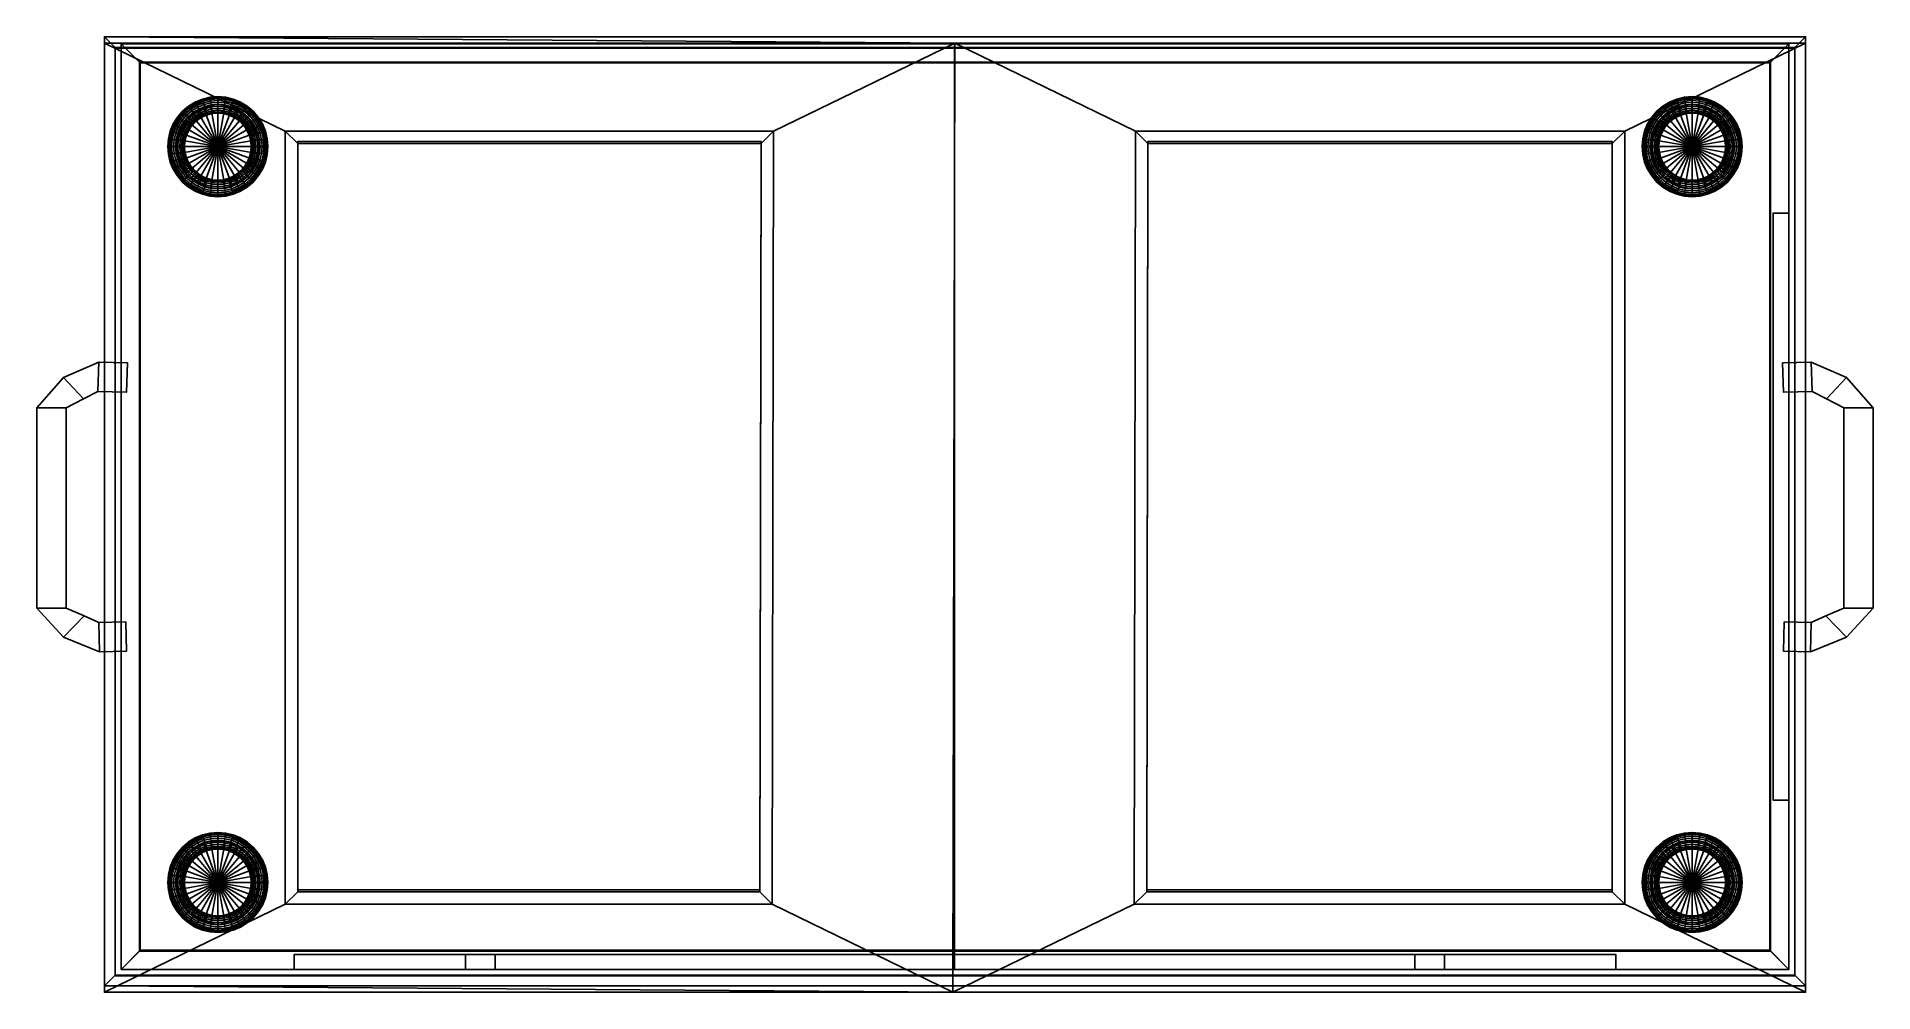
# Model space of a CAD drawing. Extents: x -1.1 to 1.1, y -0.58 to 0.56.
import ezdxf

# ---------------------------------------------------------------- set-up
doc = ezdxf.new("R2010")
doc.units = 0
for name, color, linetype in [('CUBE', 87, 'CONTINUOUS'), ('CYLINDER', 77, 'CONTINUOUS'), ('CYLINDER.1', 77, 'CONTINUOUS'), ('MA_ANETA', 87, 'CONTINUOUS'), ('TAMPA', 87, 'CONTINUOUS'), ('TORUS', 77, 'CONTINUOUS'), ('TORUS.1', 77, 'CONTINUOUS')]:
    doc.layers.add(name, color=color, linetype=linetype)

msp = doc.modelspace()

# ---------------------------------------------------------------- meshes
at = {"layer": 'CUBE'}
mesh = msp.add_polyface(dxfattribs=at)
corners = [(-1, -0.555, 0.0809), (-1, -0.555, 1.1263), (1, -0.555, 0.0809), (1, -0.555, 1.1263), (1, 0.555, 0.0809), (1, 0.555, 1.3309), (-1, 0.555, 0.0809), (-1, 0.555, 1.3309), (-0.978, -0.533, 1.1263), (0.978, -0.533, 1.1263), (0.978, 0.533, 1.3309), (-0.978, 0.533, 1.3309), (-0.978, -0.533, 0.1454), (0.978, -0.533, 0.1454), (0.978, 0.533, 0.1454), (-0.978, 0.533, 0.1454), (-0.587, -0.555, 0.4939), (-0.587, -0.555, 0.7133), (0.587, -0.555, 0.4939), (0.587, -0.555, 0.7133), (-0.587, -0.537, 0.4939), (-0.587, -0.537, 0.7133), (0.587, -0.537, 0.4939), (0.587, -0.537, 0.7133), (-0.7924, -0.555, 1.0403), (0.7924, -0.555, 1.0403), (-0.5514, -0.555, 0.7993), (0.5514, -0.555, 0.7993), (-0.7924, -0.555, 0.1669), (0.7924, -0.555, 0.1669), (-0.5514, -0.555, 0.4079), (0.5514, -0.555, 0.4079), (-0.7924, -0.537, 0.1669), (0.7924, -0.537, 0.1669), (-0.5514, -0.537, 0.4079), (0.5514, -0.537, 0.4079), (-0.7924, -0.537, 1.0403), (0.7924, -0.537, 1.0403), (-0.5514, -0.537, 0.7993), (0.5514, -0.537, 0.7993), (1, -0.352, 0.2839), (1, -0.352, 0.4962), (1, 0.352, 0.2839), (1, 0.352, 0.4962), (-1, -0.352, 0.2839), (-1, -0.352, 0.4962), (-1, 0.352, 0.2839), (-1, 0.352, 0.4962), (0.981, -0.352, 0.2839), (0.981, -0.352, 0.4962), (0.981, 0.352, 0.2839), (0.981, 0.352, 0.4962), (-0.977, -0.532, 0.0809), (0.977, -0.532, 0.0809), (0.977, 0.532, 0.0809), (-0.977, 0.532, 0.0809), (-0.977, -0.532, 0.1259), (0.977, -0.532, 0.1259), (0.977, 0.532, 0.1259), (-0.977, 0.532, 0.1259), (-0.0007, -0.555, 0.0809), (-0.0007, -0.555, 1.1263), (-0.0007, 0.555, 0.0809), (-0.0007, 0.555, 1.3309), (-0.0007, -0.533, 1.1263), (-0.0007, 0.533, 1.3309), (-0.0007, -0.533, 0.1454), (-0.0007, 0.533, 0.1454), (-0.0004, -0.555, 0.4939), (-0.0004, -0.555, 0.7133), (-0.0004, -0.537, 0.4939), (-0.0004, -0.537, 0.7133), (-0.0005, -0.555, 1.0403), (-0.0004, -0.555, 0.7993), (-0.0005, -0.555, 0.1669), (-0.0004, -0.555, 0.4079), (-0.0005, -0.537, 0.1669), (-0.0004, -0.537, 0.4079), (-0.0005, -0.537, 1.0403), (-0.0004, -0.537, 0.7993), (-0.0007, -0.532, 0.0809), (-0.0007, 0.532, 0.0809), (-0.0007, -0.532, 0.1259), (-0.0007, 0.532, 0.1259)]
mesh.append_faces([[corners[k] for k in face] for face in [(71, 23, 22, 70), (48, 49, 51, 50), (63, 7, 6, 62), (46, 47, 45, 44), (12, 15, 67, 66), (59, 56, 82, 83), (64, 9, 3, 61), (3, 9, 10, 5), (65, 11, 7, 63), (7, 11, 8, 1), (66, 13, 9, 64), (9, 13, 14, 10), (10, 14, 67, 65), (11, 15, 12, 8), (77, 35, 33, 76), (2, 18, 19, 3), (37, 39, 79, 78), (1, 17, 16, 0), (70, 22, 18, 68), (18, 22, 23, 19), (19, 23, 71, 69), (17, 21, 20, 16), (3, 25, 72, 61), (1, 24, 26, 17), (17, 26, 73, 69), (19, 27, 25, 3), (74, 29, 2, 60), (2, 29, 31, 18), (18, 31, 75, 68), (16, 30, 28, 0), (76, 33, 29, 74), (29, 33, 35, 31), (31, 35, 77, 75), (30, 34, 32, 28), (25, 37, 78, 72), (24, 36, 38, 26), (79, 39, 27, 73), (27, 39, 37, 25), (2, 40, 42, 4), (4, 42, 43, 5), (5, 43, 41, 3), (3, 41, 40, 2), (6, 46, 44, 0), (0, 44, 45, 1), (1, 45, 47, 7), (7, 47, 46, 6), (40, 48, 50, 42), (42, 50, 51, 43), (43, 51, 49, 41), (41, 49, 48, 40), (81, 54, 4, 62), (4, 54, 53, 2), (2, 53, 80, 60), (0, 52, 55, 6), (83, 58, 54, 81), (54, 58, 57, 53), (82, 56, 52, 80), (52, 56, 59, 55), (70, 20, 21, 71), (62, 4, 5, 63), (67, 14, 13, 66), (82, 57, 58, 83), (61, 1, 8, 64), (63, 5, 10, 65), (64, 8, 12, 66), (67, 15, 11, 65), (76, 32, 34, 77), (79, 38, 36, 78), (68, 16, 20, 70), (71, 21, 17, 69), (72, 24, 1, 61), (73, 27, 19, 69), (60, 0, 28, 74), (75, 30, 16, 68), (74, 28, 32, 76), (77, 34, 30, 75), (78, 36, 24, 72), (73, 26, 38, 79), (62, 6, 55, 81), (80, 52, 0, 60), (81, 55, 59, 83), (80, 53, 57, 82)]])
at = {"layer": 'CYLINDER'}
mesh = msp.add_polyface(dxfattribs=at)
corners = [(0.884, 0.4316, -0.0071), (0.884, 0.4316, 0.2429), (0.934, 0.4316, -0.0071), (0.934, 0.4316, -0.0071), (0.934, 0.4316, 0.2429), (0.934, 0.4316, 0.2429), (0.9332, 0.4403, -0.0071), (0.9332, 0.4403, -0.0071), (0.9332, 0.4403, 0.2429), (0.9332, 0.4403, 0.2429), (0.9309, 0.4487, -0.0071), (0.9309, 0.4487, -0.0071), (0.9309, 0.4487, 0.2429), (0.9309, 0.4487, 0.2429), (0.9273, 0.4566, -0.0071), (0.9273, 0.4566, -0.0071), (0.9273, 0.4566, 0.2429), (0.9273, 0.4566, 0.2429), (0.9223, 0.4638, -0.0071), (0.9223, 0.4638, -0.0071), (0.9223, 0.4638, 0.2429), (0.9223, 0.4638, 0.2429), (0.9161, 0.4699, -0.0071), (0.9161, 0.4699, -0.0071), (0.9161, 0.4699, 0.2429), (0.9161, 0.4699, 0.2429), (0.909, 0.4749, -0.0071), (0.909, 0.4749, -0.0071), (0.909, 0.4749, 0.2429), (0.909, 0.4749, 0.2429), (0.9011, 0.4786, -0.0071), (0.9011, 0.4786, -0.0071), (0.9011, 0.4786, 0.2429), (0.9011, 0.4786, 0.2429), (0.8926, 0.4809, -0.0071), (0.8926, 0.4809, -0.0071), (0.8926, 0.4809, 0.2429), (0.8926, 0.4809, 0.2429), (0.884, 0.4816, -0.0071), (0.884, 0.4816, -0.0071), (0.884, 0.4816, 0.2429), (0.884, 0.4816, 0.2429), (0.8753, 0.4809, -0.0071), (0.8753, 0.4809, -0.0071), (0.8753, 0.4809, 0.2429), (0.8753, 0.4809, 0.2429), (0.8669, 0.4786, -0.0071), (0.8669, 0.4786, -0.0071), (0.8669, 0.4786, 0.2429), (0.8669, 0.4786, 0.2429), (0.859, 0.4749, -0.0071), (0.859, 0.4749, -0.0071), (0.859, 0.4749, 0.2429), (0.859, 0.4749, 0.2429), (0.8518, 0.4699, -0.0071), (0.8518, 0.4699, -0.0071), (0.8518, 0.4699, 0.2429), (0.8518, 0.4699, 0.2429), (0.8457, 0.4638, -0.0071), (0.8457, 0.4638, -0.0071), (0.8457, 0.4638, 0.2429), (0.8457, 0.4638, 0.2429), (0.8407, 0.4566, -0.0071), (0.8407, 0.4566, -0.0071), (0.8407, 0.4566, 0.2429), (0.8407, 0.4566, 0.2429), (0.837, 0.4487, -0.0071), (0.837, 0.4487, -0.0071), (0.837, 0.4487, 0.2429), (0.837, 0.4487, 0.2429), (0.8347, 0.4403, -0.0071), (0.8347, 0.4403, -0.0071), (0.8347, 0.4403, 0.2429), (0.8347, 0.4403, 0.2429), (0.834, 0.4316, -0.0071), (0.834, 0.4316, -0.0071), (0.834, 0.4316, 0.2429), (0.834, 0.4316, 0.2429), (0.8347, 0.423, -0.0071), (0.8347, 0.423, -0.0071), (0.8347, 0.423, 0.2429), (0.8347, 0.423, 0.2429), (0.837, 0.4145, -0.0071), (0.837, 0.4145, -0.0071), (0.837, 0.4145, 0.2429), (0.837, 0.4145, 0.2429), (0.8407, 0.4066, -0.0071), (0.8407, 0.4066, -0.0071), (0.8407, 0.4066, 0.2429), (0.8407, 0.4066, 0.2429), (0.8457, 0.3995, -0.0071), (0.8457, 0.3995, -0.0071), (0.8457, 0.3995, 0.2429), (0.8457, 0.3995, 0.2429), (0.8518, 0.3933, -0.0071), (0.8518, 0.3933, -0.0071), (0.8518, 0.3933, 0.2429), (0.8518, 0.3933, 0.2429), (0.859, 0.3883, -0.0071), (0.859, 0.3883, -0.0071), (0.859, 0.3883, 0.2429), (0.859, 0.3883, 0.2429), (0.8669, 0.3847, -0.0071), (0.8669, 0.3847, -0.0071), (0.8669, 0.3847, 0.2429), (0.8669, 0.3847, 0.2429), (0.8753, 0.3824, -0.0071), (0.8753, 0.3824, -0.0071), (0.8753, 0.3824, 0.2429), (0.8753, 0.3824, 0.2429), (0.884, 0.3816, -0.0071), (0.884, 0.3816, -0.0071), (0.884, 0.3816, 0.2429), (0.884, 0.3816, 0.2429), (0.8926, 0.3824, -0.0071), (0.8926, 0.3824, -0.0071), (0.8926, 0.3824, 0.2429), (0.8926, 0.3824, 0.2429), (0.9011, 0.3847, -0.0071), (0.9011, 0.3847, -0.0071), (0.9011, 0.3847, 0.2429), (0.9011, 0.3847, 0.2429), (0.909, 0.3883, -0.0071), (0.909, 0.3883, -0.0071), (0.909, 0.3883, 0.2429), (0.909, 0.3883, 0.2429), (0.9161, 0.3933, -0.0071), (0.9161, 0.3933, -0.0071), (0.9161, 0.3933, 0.2429), (0.9161, 0.3933, 0.2429), (0.9223, 0.3995, -0.0071), (0.9223, 0.3995, -0.0071), (0.9223, 0.3995, 0.2429), (0.9223, 0.3995, 0.2429), (0.9273, 0.4066, -0.0071), (0.9273, 0.4066, -0.0071), (0.9273, 0.4066, 0.2429), (0.9273, 0.4066, 0.2429), (0.9309, 0.4145, -0.0071), (0.9309, 0.4145, -0.0071), (0.9309, 0.4145, 0.2429), (0.9309, 0.4145, 0.2429), (0.9332, 0.423, -0.0071), (0.9332, 0.423, -0.0071), (0.9332, 0.423, 0.2429), (0.9332, 0.423, 0.2429), (-0.884, 0.4316, -0.0071), (-0.884, 0.4316, 0.2429), (-0.934, 0.4316, -0.0071), (-0.934, 0.4316, -0.0071), (-0.934, 0.4316, 0.2429), (-0.934, 0.4316, 0.2429), (-0.9332, 0.4403, -0.0071), (-0.9332, 0.4403, -0.0071), (-0.9332, 0.4403, 0.2429), (-0.9332, 0.4403, 0.2429), (-0.9309, 0.4487, -0.0071), (-0.9309, 0.4487, -0.0071), (-0.9309, 0.4487, 0.2429), (-0.9309, 0.4487, 0.2429), (-0.9273, 0.4566, -0.0071), (-0.9273, 0.4566, -0.0071), (-0.9273, 0.4566, 0.2429), (-0.9273, 0.4566, 0.2429), (-0.9223, 0.4638, -0.0071), (-0.9223, 0.4638, -0.0071), (-0.9223, 0.4638, 0.2429), (-0.9223, 0.4638, 0.2429), (-0.9161, 0.4699, -0.0071), (-0.9161, 0.4699, -0.0071), (-0.9161, 0.4699, 0.2429), (-0.9161, 0.4699, 0.2429), (-0.909, 0.4749, -0.0071), (-0.909, 0.4749, -0.0071), (-0.909, 0.4749, 0.2429), (-0.909, 0.4749, 0.2429), (-0.9011, 0.4786, -0.0071), (-0.9011, 0.4786, -0.0071), (-0.9011, 0.4786, 0.2429), (-0.9011, 0.4786, 0.2429), (-0.8926, 0.4809, -0.0071), (-0.8926, 0.4809, -0.0071), (-0.8926, 0.4809, 0.2429), (-0.8926, 0.4809, 0.2429), (-0.884, 0.4816, -0.0071), (-0.884, 0.4816, -0.0071), (-0.884, 0.4816, 0.2429), (-0.884, 0.4816, 0.2429), (-0.8753, 0.4809, -0.0071), (-0.8753, 0.4809, -0.0071), (-0.8753, 0.4809, 0.2429), (-0.8753, 0.4809, 0.2429), (-0.8669, 0.4786, -0.0071), (-0.8669, 0.4786, -0.0071), (-0.8669, 0.4786, 0.2429), (-0.8669, 0.4786, 0.2429), (-0.859, 0.4749, -0.0071), (-0.859, 0.4749, -0.0071), (-0.859, 0.4749, 0.2429), (-0.859, 0.4749, 0.2429), (-0.8518, 0.4699, -0.0071), (-0.8518, 0.4699, -0.0071), (-0.8518, 0.4699, 0.2429), (-0.8518, 0.4699, 0.2429), (-0.8457, 0.4638, -0.0071), (-0.8457, 0.4638, -0.0071), (-0.8457, 0.4638, 0.2429), (-0.8457, 0.4638, 0.2429), (-0.8407, 0.4566, -0.0071), (-0.8407, 0.4566, -0.0071), (-0.8407, 0.4566, 0.2429), (-0.8407, 0.4566, 0.2429), (-0.837, 0.4487, -0.0071), (-0.837, 0.4487, -0.0071), (-0.837, 0.4487, 0.2429), (-0.837, 0.4487, 0.2429), (-0.8347, 0.4403, -0.0071), (-0.8347, 0.4403, -0.0071), (-0.8347, 0.4403, 0.2429), (-0.8347, 0.4403, 0.2429), (-0.834, 0.4316, -0.0071), (-0.834, 0.4316, -0.0071), (-0.834, 0.4316, 0.2429), (-0.834, 0.4316, 0.2429), (-0.8347, 0.423, -0.0071), (-0.8347, 0.423, -0.0071), (-0.8347, 0.423, 0.2429), (-0.8347, 0.423, 0.2429), (-0.837, 0.4145, -0.0071), (-0.837, 0.4145, -0.0071), (-0.837, 0.4145, 0.2429), (-0.837, 0.4145, 0.2429), (-0.8407, 0.4066, -0.0071), (-0.8407, 0.4066, -0.0071), (-0.8407, 0.4066, 0.2429), (-0.8407, 0.4066, 0.2429), (-0.8457, 0.3995, -0.0071), (-0.8457, 0.3995, -0.0071), (-0.8457, 0.3995, 0.2429), (-0.8457, 0.3995, 0.2429), (-0.8518, 0.3933, -0.0071), (-0.8518, 0.3933, -0.0071), (-0.8518, 0.3933, 0.2429), (-0.8518, 0.3933, 0.2429), (-0.859, 0.3883, -0.0071), (-0.859, 0.3883, -0.0071), (-0.859, 0.3883, 0.2429), (-0.859, 0.3883, 0.2429), (-0.8669, 0.3847, -0.0071), (-0.8669, 0.3847, -0.0071), (-0.8669, 0.3847, 0.2429), (-0.8669, 0.3847, 0.2429), (-0.8753, 0.3824, -0.0071), (-0.8753, 0.3824, -0.0071), (-0.8753, 0.3824, 0.2429), (-0.8753, 0.3824, 0.2429), (-0.884, 0.3816, -0.0071), (-0.884, 0.3816, -0.0071), (-0.884, 0.3816, 0.2429), (-0.884, 0.3816, 0.2429), (-0.8926, 0.3824, -0.0071), (-0.8926, 0.3824, -0.0071), (-0.8926, 0.3824, 0.2429), (-0.8926, 0.3824, 0.2429), (-0.9011, 0.3847, -0.0071), (-0.9011, 0.3847, -0.0071), (-0.9011, 0.3847, 0.2429), (-0.9011, 0.3847, 0.2429), (-0.909, 0.3883, -0.0071), (-0.909, 0.3883, -0.0071), (-0.909, 0.3883, 0.2429), (-0.909, 0.3883, 0.2429), (-0.9161, 0.3933, -0.0071), (-0.9161, 0.3933, -0.0071), (-0.9161, 0.3933, 0.2429), (-0.9161, 0.3933, 0.2429), (-0.9223, 0.3995, -0.0071), (-0.9223, 0.3995, -0.0071), (-0.9223, 0.3995, 0.2429), (-0.9223, 0.3995, 0.2429), (-0.9273, 0.4066, -0.0071), (-0.9273, 0.4066, -0.0071), (-0.9273, 0.4066, 0.2429), (-0.9273, 0.4066, 0.2429), (-0.9309, 0.4145, -0.0071), (-0.9309, 0.4145, -0.0071), (-0.9309, 0.4145, 0.2429), (-0.9309, 0.4145, 0.2429), (-0.9332, 0.423, -0.0071), (-0.9332, 0.423, -0.0071), (-0.9332, 0.423, 0.2429), (-0.9332, 0.423, 0.2429)]
mesh.append_faces([[corners[k] for k in face] for face in [(0, 2, 6, 6), (3, 4, 8, 7), (5, 1, 9, 9), (0, 6, 10, 10), (7, 8, 12, 11), (9, 1, 13, 13), (0, 10, 14, 14), (11, 12, 16, 15), (13, 1, 17, 17), (0, 14, 18, 18), (15, 16, 20, 19), (17, 1, 21, 21), (0, 18, 22, 22), (19, 20, 24, 23), (21, 1, 25, 25), (0, 22, 26, 26), (23, 24, 28, 27), (25, 1, 29, 29), (0, 26, 30, 30), (27, 28, 32, 31), (29, 1, 33, 33), (0, 30, 34, 34), (31, 32, 36, 35), (33, 1, 37, 37), (0, 34, 38, 38), (35, 36, 40, 39), (37, 1, 41, 41), (0, 38, 42, 42), (39, 40, 44, 43), (41, 1, 45, 45), (0, 42, 46, 46), (43, 44, 48, 47), (45, 1, 49, 49), (0, 46, 50, 50), (47, 48, 52, 51), (49, 1, 53, 53), (0, 50, 54, 54), (51, 52, 56, 55), (53, 1, 57, 57), (0, 54, 58, 58), (55, 56, 60, 59), (57, 1, 61, 61), (0, 58, 62, 62), (59, 60, 64, 63), (61, 1, 65, 65), (0, 62, 66, 66), (63, 64, 68, 67), (65, 1, 69, 69), (0, 66, 70, 70), (67, 68, 72, 71), (69, 1, 73, 73), (0, 70, 74, 74), (71, 72, 76, 75), (73, 1, 77, 77), (0, 74, 78, 78), (75, 76, 80, 79), (77, 1, 81, 81), (0, 78, 82, 82), (79, 80, 84, 83), (81, 1, 85, 85), (0, 82, 86, 86), (83, 84, 88, 87), (85, 1, 89, 89), (0, 86, 90, 90), (87, 88, 92, 91), (89, 1, 93, 93), (0, 90, 94, 94), (91, 92, 96, 95), (93, 1, 97, 97), (0, 94, 98, 98), (95, 96, 100, 99), (97, 1, 101, 101), (0, 98, 102, 102), (99, 100, 104, 103), (101, 1, 105, 105), (0, 102, 106, 106), (103, 104, 108, 107), (105, 1, 109, 109), (0, 106, 110, 110), (107, 108, 112, 111), (109, 1, 113, 113), (0, 110, 114, 114), (111, 112, 116, 115), (113, 1, 117, 117), (0, 114, 118, 118), (115, 116, 120, 119), (117, 1, 121, 121), (0, 118, 122, 122), (119, 120, 124, 123), (121, 1, 125, 125), (0, 122, 126, 126), (123, 124, 128, 127), (125, 1, 129, 129), (0, 126, 130, 130), (127, 128, 132, 131), (129, 1, 133, 133), (0, 130, 134, 134), (131, 132, 136, 135), (133, 1, 137, 137), (0, 134, 138, 138), (135, 136, 140, 139), (137, 1, 141, 141), (0, 138, 142, 142), (139, 140, 144, 143), (141, 1, 145, 145), (0, 142, 2, 2), (143, 144, 4, 3), (145, 1, 5, 5), (146, 152, 148, 148), (149, 153, 154, 150), (151, 155, 147, 147), (146, 156, 152, 152), (153, 157, 158, 154), (155, 159, 147, 147), (146, 160, 156, 156), (157, 161, 162, 158), (159, 163, 147, 147), (146, 164, 160, 160), (161, 165, 166, 162), (163, 167, 147, 147), (146, 168, 164, 164), (165, 169, 170, 166), (167, 171, 147, 147), (146, 172, 168, 168), (169, 173, 174, 170), (171, 175, 147, 147), (146, 176, 172, 172), (173, 177, 178, 174), (175, 179, 147, 147), (146, 180, 176, 176), (177, 181, 182, 178), (179, 183, 147, 147), (146, 184, 180, 180), (181, 185, 186, 182), (183, 187, 147, 147), (146, 188, 184, 184), (185, 189, 190, 186), (187, 191, 147, 147), (146, 192, 188, 188), (189, 193, 194, 190), (191, 195, 147, 147), (146, 196, 192, 192), (193, 197, 198, 194), (195, 199, 147, 147), (146, 200, 196, 196), (197, 201, 202, 198), (199, 203, 147, 147), (146, 204, 200, 200), (201, 205, 206, 202), (203, 207, 147, 147), (146, 208, 204, 204), (205, 209, 210, 206), (207, 211, 147, 147), (146, 212, 208, 208), (209, 213, 214, 210), (211, 215, 147, 147), (146, 216, 212, 212), (213, 217, 218, 214), (215, 219, 147, 147), (146, 220, 216, 216), (217, 221, 222, 218), (219, 223, 147, 147), (146, 224, 220, 220), (221, 225, 226, 222), (223, 227, 147, 147), (146, 228, 224, 224), (225, 229, 230, 226), (227, 231, 147, 147), (146, 232, 228, 228), (229, 233, 234, 230), (231, 235, 147, 147), (146, 236, 232, 232), (233, 237, 238, 234), (235, 239, 147, 147), (146, 240, 236, 236), (237, 241, 242, 238), (239, 243, 147, 147), (146, 244, 240, 240), (241, 245, 246, 242), (243, 247, 147, 147), (146, 248, 244, 244), (245, 249, 250, 246), (247, 251, 147, 147), (146, 252, 248, 248), (249, 253, 254, 250), (251, 255, 147, 147), (146, 256, 252, 252), (253, 257, 258, 254), (255, 259, 147, 147), (146, 260, 256, 256), (257, 261, 262, 258), (259, 263, 147, 147), (146, 264, 260, 260), (261, 265, 266, 262), (263, 267, 147, 147), (146, 268, 264, 264), (265, 269, 270, 266), (267, 271, 147, 147), (146, 272, 268, 268), (269, 273, 274, 270), (271, 275, 147, 147), (146, 276, 272, 272), (273, 277, 278, 274), (275, 279, 147, 147), (146, 280, 276, 276), (277, 281, 282, 278), (279, 283, 147, 147), (146, 284, 280, 280), (281, 285, 286, 282), (283, 287, 147, 147), (146, 288, 284, 284), (285, 289, 290, 286), (287, 291, 147, 147), (146, 148, 288, 288), (289, 149, 150, 290), (291, 151, 147, 147)]])
at = {"layer": 'CYLINDER.1'}
mesh = msp.add_polyface(dxfattribs=at)
corners = [(0.884, -0.4507, -0.0071), (0.884, -0.4507, 0.2429), (0.934, -0.4507, -0.0071), (0.934, -0.4507, -0.0071), (0.934, -0.4507, 0.2429), (0.934, -0.4507, 0.2429), (0.9332, -0.442, -0.0071), (0.9332, -0.442, -0.0071), (0.9332, -0.442, 0.2429), (0.9332, -0.442, 0.2429), (0.9309, -0.4336, -0.0071), (0.9309, -0.4336, -0.0071), (0.9309, -0.4336, 0.2429), (0.9309, -0.4336, 0.2429), (0.9273, -0.4257, -0.0071), (0.9273, -0.4257, -0.0071), (0.9273, -0.4257, 0.2429), (0.9273, -0.4257, 0.2429), (0.9223, -0.4186, -0.0071), (0.9223, -0.4186, -0.0071), (0.9223, -0.4186, 0.2429), (0.9223, -0.4186, 0.2429), (0.9161, -0.4124, -0.0071), (0.9161, -0.4124, -0.0071), (0.9161, -0.4124, 0.2429), (0.9161, -0.4124, 0.2429), (0.909, -0.4074, -0.0071), (0.909, -0.4074, -0.0071), (0.909, -0.4074, 0.2429), (0.909, -0.4074, 0.2429), (0.9011, -0.4037, -0.0071), (0.9011, -0.4037, -0.0071), (0.9011, -0.4037, 0.2429), (0.9011, -0.4037, 0.2429), (0.8926, -0.4015, -0.0071), (0.8926, -0.4015, -0.0071), (0.8926, -0.4015, 0.2429), (0.8926, -0.4015, 0.2429), (0.884, -0.4007, -0.0071), (0.884, -0.4007, -0.0071), (0.884, -0.4007, 0.2429), (0.884, -0.4007, 0.2429), (0.8753, -0.4015, -0.0071), (0.8753, -0.4015, -0.0071), (0.8753, -0.4015, 0.2429), (0.8753, -0.4015, 0.2429), (0.8669, -0.4037, -0.0071), (0.8669, -0.4037, -0.0071), (0.8669, -0.4037, 0.2429), (0.8669, -0.4037, 0.2429), (0.859, -0.4074, -0.0071), (0.859, -0.4074, -0.0071), (0.859, -0.4074, 0.2429), (0.859, -0.4074, 0.2429), (0.8518, -0.4124, -0.0071), (0.8518, -0.4124, -0.0071), (0.8518, -0.4124, 0.2429), (0.8518, -0.4124, 0.2429), (0.8457, -0.4186, -0.0071), (0.8457, -0.4186, -0.0071), (0.8457, -0.4186, 0.2429), (0.8457, -0.4186, 0.2429), (0.8407, -0.4257, -0.0071), (0.8407, -0.4257, -0.0071), (0.8407, -0.4257, 0.2429), (0.8407, -0.4257, 0.2429), (0.837, -0.4336, -0.0071), (0.837, -0.4336, -0.0071), (0.837, -0.4336, 0.2429), (0.837, -0.4336, 0.2429), (0.8347, -0.442, -0.0071), (0.8347, -0.442, -0.0071), (0.8347, -0.442, 0.2429), (0.8347, -0.442, 0.2429), (0.834, -0.4507, -0.0071), (0.834, -0.4507, -0.0071), (0.834, -0.4507, 0.2429), (0.834, -0.4507, 0.2429), (0.8347, -0.4594, -0.0071), (0.8347, -0.4594, -0.0071), (0.8347, -0.4594, 0.2429), (0.8347, -0.4594, 0.2429), (0.837, -0.4678, -0.0071), (0.837, -0.4678, -0.0071), (0.837, -0.4678, 0.2429), (0.837, -0.4678, 0.2429), (0.8407, -0.4757, -0.0071), (0.8407, -0.4757, -0.0071), (0.8407, -0.4757, 0.2429), (0.8407, -0.4757, 0.2429), (0.8457, -0.4829, -0.0071), (0.8457, -0.4829, -0.0071), (0.8457, -0.4829, 0.2429), (0.8457, -0.4829, 0.2429), (0.8518, -0.489, -0.0071), (0.8518, -0.489, -0.0071), (0.8518, -0.489, 0.2429), (0.8518, -0.489, 0.2429), (0.859, -0.494, -0.0071), (0.859, -0.494, -0.0071), (0.859, -0.494, 0.2429), (0.859, -0.494, 0.2429), (0.8669, -0.4977, -0.0071), (0.8669, -0.4977, -0.0071), (0.8669, -0.4977, 0.2429), (0.8669, -0.4977, 0.2429), (0.8753, -0.5, -0.0071), (0.8753, -0.5, -0.0071), (0.8753, -0.5, 0.2429), (0.8753, -0.5, 0.2429), (0.884, -0.5007, -0.0071), (0.884, -0.5007, -0.0071), (0.884, -0.5007, 0.2429), (0.884, -0.5007, 0.2429), (0.8926, -0.5, -0.0071), (0.8926, -0.5, -0.0071), (0.8926, -0.5, 0.2429), (0.8926, -0.5, 0.2429), (0.9011, -0.4977, -0.0071), (0.9011, -0.4977, -0.0071), (0.9011, -0.4977, 0.2429), (0.9011, -0.4977, 0.2429), (0.909, -0.494, -0.0071), (0.909, -0.494, -0.0071), (0.909, -0.494, 0.2429), (0.909, -0.494, 0.2429), (0.9161, -0.489, -0.0071), (0.9161, -0.489, -0.0071), (0.9161, -0.489, 0.2429), (0.9161, -0.489, 0.2429), (0.9223, -0.4829, -0.0071), (0.9223, -0.4829, -0.0071), (0.9223, -0.4829, 0.2429), (0.9223, -0.4829, 0.2429), (0.9273, -0.4757, -0.0071), (0.9273, -0.4757, -0.0071), (0.9273, -0.4757, 0.2429), (0.9273, -0.4757, 0.2429), (0.9309, -0.4678, -0.0071), (0.9309, -0.4678, -0.0071), (0.9309, -0.4678, 0.2429), (0.9309, -0.4678, 0.2429), (0.9332, -0.4594, -0.0071), (0.9332, -0.4594, -0.0071), (0.9332, -0.4594, 0.2429), (0.9332, -0.4594, 0.2429), (-0.884, -0.4507, -0.0071), (-0.884, -0.4507, 0.2429), (-0.934, -0.4507, -0.0071), (-0.934, -0.4507, -0.0071), (-0.934, -0.4507, 0.2429), (-0.934, -0.4507, 0.2429), (-0.9332, -0.442, -0.0071), (-0.9332, -0.442, -0.0071), (-0.9332, -0.442, 0.2429), (-0.9332, -0.442, 0.2429), (-0.9309, -0.4336, -0.0071), (-0.9309, -0.4336, -0.0071), (-0.9309, -0.4336, 0.2429), (-0.9309, -0.4336, 0.2429), (-0.9273, -0.4257, -0.0071), (-0.9273, -0.4257, -0.0071), (-0.9273, -0.4257, 0.2429), (-0.9273, -0.4257, 0.2429), (-0.9223, -0.4186, -0.0071), (-0.9223, -0.4186, -0.0071), (-0.9223, -0.4186, 0.2429), (-0.9223, -0.4186, 0.2429), (-0.9161, -0.4124, -0.0071), (-0.9161, -0.4124, -0.0071), (-0.9161, -0.4124, 0.2429), (-0.9161, -0.4124, 0.2429), (-0.909, -0.4074, -0.0071), (-0.909, -0.4074, -0.0071), (-0.909, -0.4074, 0.2429), (-0.909, -0.4074, 0.2429), (-0.9011, -0.4037, -0.0071), (-0.9011, -0.4037, -0.0071), (-0.9011, -0.4037, 0.2429), (-0.9011, -0.4037, 0.2429), (-0.8926, -0.4015, -0.0071), (-0.8926, -0.4015, -0.0071), (-0.8926, -0.4015, 0.2429), (-0.8926, -0.4015, 0.2429), (-0.884, -0.4007, -0.0071), (-0.884, -0.4007, -0.0071), (-0.884, -0.4007, 0.2429), (-0.884, -0.4007, 0.2429), (-0.8753, -0.4015, -0.0071), (-0.8753, -0.4015, -0.0071), (-0.8753, -0.4015, 0.2429), (-0.8753, -0.4015, 0.2429), (-0.8669, -0.4037, -0.0071), (-0.8669, -0.4037, -0.0071), (-0.8669, -0.4037, 0.2429), (-0.8669, -0.4037, 0.2429), (-0.859, -0.4074, -0.0071), (-0.859, -0.4074, -0.0071), (-0.859, -0.4074, 0.2429), (-0.859, -0.4074, 0.2429), (-0.8518, -0.4124, -0.0071), (-0.8518, -0.4124, -0.0071), (-0.8518, -0.4124, 0.2429), (-0.8518, -0.4124, 0.2429), (-0.8457, -0.4186, -0.0071), (-0.8457, -0.4186, -0.0071), (-0.8457, -0.4186, 0.2429), (-0.8457, -0.4186, 0.2429), (-0.8407, -0.4257, -0.0071), (-0.8407, -0.4257, -0.0071), (-0.8407, -0.4257, 0.2429), (-0.8407, -0.4257, 0.2429), (-0.837, -0.4336, -0.0071), (-0.837, -0.4336, -0.0071), (-0.837, -0.4336, 0.2429), (-0.837, -0.4336, 0.2429), (-0.8347, -0.442, -0.0071), (-0.8347, -0.442, -0.0071), (-0.8347, -0.442, 0.2429), (-0.8347, -0.442, 0.2429), (-0.834, -0.4507, -0.0071), (-0.834, -0.4507, -0.0071), (-0.834, -0.4507, 0.2429), (-0.834, -0.4507, 0.2429), (-0.8347, -0.4594, -0.0071), (-0.8347, -0.4594, -0.0071), (-0.8347, -0.4594, 0.2429), (-0.8347, -0.4594, 0.2429), (-0.837, -0.4678, -0.0071), (-0.837, -0.4678, -0.0071), (-0.837, -0.4678, 0.2429), (-0.837, -0.4678, 0.2429), (-0.8407, -0.4757, -0.0071), (-0.8407, -0.4757, -0.0071), (-0.8407, -0.4757, 0.2429), (-0.8407, -0.4757, 0.2429), (-0.8457, -0.4829, -0.0071), (-0.8457, -0.4829, -0.0071), (-0.8457, -0.4829, 0.2429), (-0.8457, -0.4829, 0.2429), (-0.8518, -0.489, -0.0071), (-0.8518, -0.489, -0.0071), (-0.8518, -0.489, 0.2429), (-0.8518, -0.489, 0.2429), (-0.859, -0.494, -0.0071), (-0.859, -0.494, -0.0071), (-0.859, -0.494, 0.2429), (-0.859, -0.494, 0.2429), (-0.8669, -0.4977, -0.0071), (-0.8669, -0.4977, -0.0071), (-0.8669, -0.4977, 0.2429), (-0.8669, -0.4977, 0.2429), (-0.8753, -0.5, -0.0071), (-0.8753, -0.5, -0.0071), (-0.8753, -0.5, 0.2429), (-0.8753, -0.5, 0.2429), (-0.884, -0.5007, -0.0071), (-0.884, -0.5007, -0.0071), (-0.884, -0.5007, 0.2429), (-0.884, -0.5007, 0.2429), (-0.8926, -0.5, -0.0071), (-0.8926, -0.5, -0.0071), (-0.8926, -0.5, 0.2429), (-0.8926, -0.5, 0.2429), (-0.9011, -0.4977, -0.0071), (-0.9011, -0.4977, -0.0071), (-0.9011, -0.4977, 0.2429), (-0.9011, -0.4977, 0.2429), (-0.909, -0.494, -0.0071), (-0.909, -0.494, -0.0071), (-0.909, -0.494, 0.2429), (-0.909, -0.494, 0.2429), (-0.9161, -0.489, -0.0071), (-0.9161, -0.489, -0.0071), (-0.9161, -0.489, 0.2429), (-0.9161, -0.489, 0.2429), (-0.9223, -0.4829, -0.0071), (-0.9223, -0.4829, -0.0071), (-0.9223, -0.4829, 0.2429), (-0.9223, -0.4829, 0.2429), (-0.9273, -0.4757, -0.0071), (-0.9273, -0.4757, -0.0071), (-0.9273, -0.4757, 0.2429), (-0.9273, -0.4757, 0.2429), (-0.9309, -0.4678, -0.0071), (-0.9309, -0.4678, -0.0071), (-0.9309, -0.4678, 0.2429), (-0.9309, -0.4678, 0.2429), (-0.9332, -0.4594, -0.0071), (-0.9332, -0.4594, -0.0071), (-0.9332, -0.4594, 0.2429), (-0.9332, -0.4594, 0.2429)]
mesh.append_faces([[corners[k] for k in face] for face in [(0, 2, 6, 6), (3, 4, 8, 7), (5, 1, 9, 9), (0, 6, 10, 10), (7, 8, 12, 11), (9, 1, 13, 13), (0, 10, 14, 14), (11, 12, 16, 15), (13, 1, 17, 17), (0, 14, 18, 18), (15, 16, 20, 19), (17, 1, 21, 21), (0, 18, 22, 22), (19, 20, 24, 23), (21, 1, 25, 25), (0, 22, 26, 26), (23, 24, 28, 27), (25, 1, 29, 29), (0, 26, 30, 30), (27, 28, 32, 31), (29, 1, 33, 33), (0, 30, 34, 34), (31, 32, 36, 35), (33, 1, 37, 37), (0, 34, 38, 38), (35, 36, 40, 39), (37, 1, 41, 41), (0, 38, 42, 42), (39, 40, 44, 43), (41, 1, 45, 45), (0, 42, 46, 46), (43, 44, 48, 47), (45, 1, 49, 49), (0, 46, 50, 50), (47, 48, 52, 51), (49, 1, 53, 53), (0, 50, 54, 54), (51, 52, 56, 55), (53, 1, 57, 57), (0, 54, 58, 58), (55, 56, 60, 59), (57, 1, 61, 61), (0, 58, 62, 62), (59, 60, 64, 63), (61, 1, 65, 65), (0, 62, 66, 66), (63, 64, 68, 67), (65, 1, 69, 69), (0, 66, 70, 70), (67, 68, 72, 71), (69, 1, 73, 73), (0, 70, 74, 74), (71, 72, 76, 75), (73, 1, 77, 77), (0, 74, 78, 78), (75, 76, 80, 79), (77, 1, 81, 81), (0, 78, 82, 82), (79, 80, 84, 83), (81, 1, 85, 85), (0, 82, 86, 86), (83, 84, 88, 87), (85, 1, 89, 89), (0, 86, 90, 90), (87, 88, 92, 91), (89, 1, 93, 93), (0, 90, 94, 94), (91, 92, 96, 95), (93, 1, 97, 97), (0, 94, 98, 98), (95, 96, 100, 99), (97, 1, 101, 101), (0, 98, 102, 102), (99, 100, 104, 103), (101, 1, 105, 105), (0, 102, 106, 106), (103, 104, 108, 107), (105, 1, 109, 109), (0, 106, 110, 110), (107, 108, 112, 111), (109, 1, 113, 113), (0, 110, 114, 114), (111, 112, 116, 115), (113, 1, 117, 117), (0, 114, 118, 118), (115, 116, 120, 119), (117, 1, 121, 121), (0, 118, 122, 122), (119, 120, 124, 123), (121, 1, 125, 125), (0, 122, 126, 126), (123, 124, 128, 127), (125, 1, 129, 129), (0, 126, 130, 130), (127, 128, 132, 131), (129, 1, 133, 133), (0, 130, 134, 134), (131, 132, 136, 135), (133, 1, 137, 137), (0, 134, 138, 138), (135, 136, 140, 139), (137, 1, 141, 141), (0, 138, 142, 142), (139, 140, 144, 143), (141, 1, 145, 145), (0, 142, 2, 2), (143, 144, 4, 3), (145, 1, 5, 5), (146, 152, 148, 148), (149, 153, 154, 150), (151, 155, 147, 147), (146, 156, 152, 152), (153, 157, 158, 154), (155, 159, 147, 147), (146, 160, 156, 156), (157, 161, 162, 158), (159, 163, 147, 147), (146, 164, 160, 160), (161, 165, 166, 162), (163, 167, 147, 147), (146, 168, 164, 164), (165, 169, 170, 166), (167, 171, 147, 147), (146, 172, 168, 168), (169, 173, 174, 170), (171, 175, 147, 147), (146, 176, 172, 172), (173, 177, 178, 174), (175, 179, 147, 147), (146, 180, 176, 176), (177, 181, 182, 178), (179, 183, 147, 147), (146, 184, 180, 180), (181, 185, 186, 182), (183, 187, 147, 147), (146, 188, 184, 184), (185, 189, 190, 186), (187, 191, 147, 147), (146, 192, 188, 188), (189, 193, 194, 190), (191, 195, 147, 147), (146, 196, 192, 192), (193, 197, 198, 194), (195, 199, 147, 147), (146, 200, 196, 196), (197, 201, 202, 198), (199, 203, 147, 147), (146, 204, 200, 200), (201, 205, 206, 202), (203, 207, 147, 147), (146, 208, 204, 204), (205, 209, 210, 206), (207, 211, 147, 147), (146, 212, 208, 208), (209, 213, 214, 210), (211, 215, 147, 147), (146, 216, 212, 212), (213, 217, 218, 214), (215, 219, 147, 147), (146, 220, 216, 216), (217, 221, 222, 218), (219, 223, 147, 147), (146, 224, 220, 220), (221, 225, 226, 222), (223, 227, 147, 147), (146, 228, 224, 224), (225, 229, 230, 226), (227, 231, 147, 147), (146, 232, 228, 228), (229, 233, 234, 230), (231, 235, 147, 147), (146, 236, 232, 232), (233, 237, 238, 234), (235, 239, 147, 147), (146, 240, 236, 236), (237, 241, 242, 238), (239, 243, 147, 147), (146, 244, 240, 240), (241, 245, 246, 242), (243, 247, 147, 147), (146, 248, 244, 244), (245, 249, 250, 246), (247, 251, 147, 147), (146, 252, 248, 248), (249, 253, 254, 250), (251, 255, 147, 147), (146, 256, 252, 252), (253, 257, 258, 254), (255, 259, 147, 147), (146, 260, 256, 256), (257, 261, 262, 258), (259, 263, 147, 147), (146, 264, 260, 260), (261, 265, 266, 262), (263, 267, 147, 147), (146, 268, 264, 264), (265, 269, 270, 266), (267, 271, 147, 147), (146, 272, 268, 268), (269, 273, 274, 270), (271, 275, 147, 147), (146, 276, 272, 272), (273, 277, 278, 274), (275, 279, 147, 147), (146, 280, 276, 276), (277, 281, 282, 278), (279, 283, 147, 147), (146, 284, 280, 280), (281, 285, 286, 282), (283, 287, 147, 147), (146, 288, 284, 284), (285, 289, 290, 286), (287, 291, 147, 147), (146, 148, 288, 288), (289, 149, 150, 290), (291, 151, 147, 147)]])
at = {"layer": 'MA_ANETA'}
mesh = msp.add_polyface(dxfattribs=at)
corners = [(0.9943, -0.1383, 1.0229), (0.9943, -0.1383, 1.0581), (0.9936, -0.1734, 1.0229), (0.9936, -0.1734, 1.0581), (0.9924, 0.1722, 1.0229), (0.9924, 0.1722, 1.0581), (0.9935, 0.137, 1.0229), (0.9935, 0.137, 1.0581), (1.0277, 0.1381, 1.0229), (1.0277, 0.1381, 1.0581), (1.0266, 0.1732, 1.0229), (1.0266, 0.1732, 1.0581), (1.0265, -0.1389, 1.0229), (1.0265, -0.1389, 1.0581), (1.0258, -0.174, 1.0229), (1.0258, -0.174, 1.0581), (1.066, -0.1218, 1.0229), (1.066, -0.1218, 1.0581), (1.1011, -0.1218, 1.0229), (1.1011, -0.1218, 1.0581), (1.066, 0.1186, 1.0229), (1.066, 0.1186, 1.0581), (1.1011, 0.1186, 1.0229), (1.1011, 0.1186, 1.0581), (1.045, 0.1293, 1.0229), (1.045, 0.1293, 1.0581), (1.0692, 0.1546, 1.0229), (1.0692, 0.1546, 1.0581), (1.0444, -0.1311, 1.0229), (1.0444, -0.1311, 1.0581), (1.0689, -0.1564, 1.0229), (1.0689, -0.1564, 1.0581), (-0.9943, -0.1383, 1.0229), (-0.9943, -0.1383, 1.0581), (-0.9936, -0.1734, 1.0229), (-0.9936, -0.1734, 1.0581), (-0.9924, 0.1722, 1.0229), (-0.9924, 0.1722, 1.0581), (-0.9935, 0.137, 1.0229), (-0.9935, 0.137, 1.0581), (-1.0277, 0.1381, 1.0229), (-1.0277, 0.1381, 1.0581), (-1.0266, 0.1732, 1.0229), (-1.0266, 0.1732, 1.0581), (-1.0265, -0.1389, 1.0229), (-1.0265, -0.1389, 1.0581), (-1.0258, -0.174, 1.0229), (-1.0258, -0.174, 1.0581), (-1.066, -0.1218, 1.0229), (-1.066, -0.1218, 1.0581), (-1.1011, -0.1218, 1.0229), (-1.1011, -0.1218, 1.0581), (-1.066, 0.1186, 1.0229), (-1.066, 0.1186, 1.0581), (-1.1011, 0.1186, 1.0229), (-1.1011, 0.1186, 1.0581), (-1.045, 0.1293, 1.0229), (-1.045, 0.1293, 1.0581), (-1.0692, 0.1546, 1.0229), (-1.0692, 0.1546, 1.0581), (-1.0444, -0.1311, 1.0229), (-1.0444, -0.1311, 1.0581), (-1.0689, -0.1564, 1.0229), (-1.0689, -0.1564, 1.0581)]
mesh.append_faces([[corners[k] for k in face] for face in [(0, 1, 3, 2), (11, 5, 4, 10), (4, 5, 7, 6), (13, 1, 0, 12), (1, 13, 15, 3), (6, 8, 10, 4), (10, 26, 27, 11), (8, 6, 7, 9), (9, 7, 5, 11), (8, 24, 26, 10), (12, 28, 29, 13), (13, 29, 31, 15), (14, 2, 3, 15), (12, 0, 2, 14), (18, 30, 31, 19), (16, 28, 30, 18), (16, 20, 21, 17), (17, 21, 23, 19), (22, 18, 19, 23), (20, 16, 18, 22), (20, 24, 25, 21), (21, 25, 27, 23), (26, 22, 23, 27), (24, 20, 22, 26), (24, 8, 9, 25), (25, 9, 11, 27), (28, 16, 17, 29), (29, 17, 19, 31), (30, 14, 15, 31), (28, 12, 14, 30), (32, 34, 35, 33), (43, 42, 36, 37), (36, 38, 39, 37), (45, 44, 32, 33), (33, 35, 47, 45), (38, 36, 42, 40), (42, 43, 59, 58), (40, 41, 39, 38), (41, 43, 37, 39), (40, 42, 58, 56), (44, 45, 61, 60), (45, 47, 63, 61), (46, 47, 35, 34), (44, 46, 34, 32), (50, 51, 63, 62), (48, 50, 62, 60), (48, 49, 53, 52), (49, 51, 55, 53), (54, 55, 51, 50), (52, 54, 50, 48), (52, 53, 57, 56), (53, 55, 59, 57), (58, 59, 55, 54), (56, 58, 54, 52), (56, 57, 41, 40), (57, 59, 43, 41), (60, 61, 49, 48), (61, 63, 51, 49), (62, 63, 47, 46), (60, 62, 46, 44)]])
at = {"layer": 'TAMPA'}
mesh = msp.add_polyface(dxfattribs=at)
corners = [(-1.02, -0.5747, 1.1005), (-1.02, -0.5824, 1.1397), (1.02, -0.5747, 1.1005), (1.02, -0.5824, 1.1397), (1.02, 0.5634, 1.3249), (1.02, 0.5557, 1.3641), (-1.02, 0.5634, 1.3249), (-1.02, 0.5557, 1.3641), (-1.0069, -0.5618, 1.103), (1.0069, -0.5618, 1.103), (1.0069, 0.5506, 1.3224), (-1.0069, 0.5506, 1.3224), (-1.0069, -0.5628, 1.108), (1.0069, -0.5628, 1.108), (1.0069, 0.5496, 1.3274), (-1.0069, 0.5496, 1.3274), (-0.0026, -0.5824, 1.1397), (-0.0001, 0.5557, 1.3641), (0.2164, 0.4501, 1.3433), (0.803, 0.4501, 1.3433), (0.803, -0.4768, 1.1605), (0.2149, -0.4768, 1.1605), (-0.2191, -0.4768, 1.1605), (-0.803, -0.4768, 1.1605), (-0.803, 0.4501, 1.3433), (-0.2176, 0.4501, 1.3433), (0.2314, 0.4354, 1.3404), (0.788, 0.4354, 1.3404), (0.788, -0.4621, 1.1634), (0.2299, -0.4621, 1.1634), (-0.2341, -0.4621, 1.1634), (-0.788, -0.4621, 1.1634), (-0.788, 0.4354, 1.3404), (-0.2326, 0.4354, 1.3404), (0.2314, 0.4379, 1.3277), (0.788, 0.4379, 1.3277), (0.788, -0.4596, 1.1507), (0.2299, -0.4596, 1.1507), (-0.2341, -0.4596, 1.1507), (-0.788, -0.4596, 1.1507), (-0.788, 0.4379, 1.3277), (-0.2326, 0.4379, 1.3277)]
mesh.append_faces([[corners[k] for k in face] for face in [(0, 1, 16, 16), (2, 3, 5, 4), (4, 5, 17, 6), (6, 7, 1, 0), (34, 35, 36, 37), (15, 12, 13, 14), (6, 11, 10, 4), (4, 10, 9, 2), (2, 9, 8, 0), (0, 8, 11, 6), (11, 15, 14, 10), (10, 14, 13, 9), (9, 13, 12, 8), (8, 12, 15, 11), (2, 0, 16, 3), (17, 7, 6, 6), (38, 39, 40, 41), (17, 18, 21, 16), (5, 19, 18, 17), (3, 20, 19, 5), (16, 21, 20, 3), (16, 22, 25, 17), (1, 23, 22, 16), (7, 24, 23, 1), (17, 25, 24, 7), (18, 26, 29, 21), (19, 27, 26, 18), (20, 28, 27, 19), (21, 29, 28, 20), (22, 30, 33, 25), (23, 31, 30, 22), (24, 32, 31, 23), (25, 33, 32, 24), (26, 34, 37, 29), (29, 37, 36, 28), (28, 36, 35, 27), (27, 35, 34, 26), (30, 38, 41, 33), (33, 41, 40, 32), (32, 40, 39, 31), (31, 39, 38, 30)]])
at = {"layer": 'TORUS'}
mesh = msp.add_polyface(dxfattribs=at)
corners = [(-0.9325, 0.4669, 0.0003), (-0.9264, 0.4741, 0.0003), (-0.9262, 0.4738, 0.0028), (-0.9322, 0.4667, 0.0028), (-0.9255, 0.4732, 0.0051), (-0.9315, 0.4662, 0.0051), (-0.9245, 0.4721, 0.0072), (-0.9303, 0.4653, 0.0072), (-0.9231, 0.4708, 0.0088), (-0.9287, 0.4642, 0.0088), (-0.9215, 0.4692, 0.0098), (-0.9269, 0.4628, 0.0098), (-0.9269, 0.4628, -0.0092), (-0.9215, 0.4692, -0.0092), (-0.9231, 0.4708, -0.0081), (-0.9287, 0.4642, -0.0081), (-0.9245, 0.4721, -0.0065), (-0.9303, 0.4653, -0.0065), (-0.9255, 0.4732, -0.0045), (-0.9315, 0.4662, -0.0045), (-0.9262, 0.4738, -0.0022), (-0.9322, 0.4667, -0.0022), (-0.9192, 0.4802, 0.0003), (-0.919, 0.4799, 0.0028), (-0.9185, 0.4792, 0.0051), (-0.9176, 0.478, 0.0072), (-0.9165, 0.4764, 0.0088), (-0.9152, 0.4746, 0.0098), (-0.9137, 0.4726, 0.0103), (-0.9198, 0.4674, 0.0103), (-0.9122, 0.4706, 0.0101), (-0.918, 0.4657, 0.0101), (-0.9108, 0.4686, 0.0094), (-0.9163, 0.464, 0.0094), (-0.9163, 0.464, -0.0087), (-0.9108, 0.4686, -0.0087), (-0.9122, 0.4706, -0.0095), (-0.918, 0.4657, -0.0095), (-0.9137, 0.4726, -0.0097), (-0.9198, 0.4674, -0.0097), (-0.9152, 0.4746, -0.0092), (-0.9165, 0.4764, -0.0081), (-0.9176, 0.478, -0.0065), (-0.9185, 0.4792, -0.0045), (-0.919, 0.4799, -0.0022), (-0.9112, 0.4851, 0.0003), (-0.9111, 0.4848, 0.0028), (-0.9106, 0.484, 0.0051), (-0.91, 0.4827, 0.0072), (-0.9091, 0.481, 0.0088), (-0.9081, 0.4789, 0.0098), (-0.9069, 0.4767, 0.0103), (-0.9058, 0.4745, 0.0101), (-0.9047, 0.4724, 0.0094), (-0.9038, 0.4705, 0.008), (-0.9096, 0.4669, 0.008), (-0.903, 0.469, 0.0062), (-0.9086, 0.4655, 0.0062), (-0.9024, 0.4679, 0.004), (-0.9079, 0.4646, 0.004), (-0.9022, 0.4673, 0.0016), (-0.9075, 0.4641, 0.0016), (-0.9075, 0.4641, -0.0009), (-0.9022, 0.4673, -0.0009), (-0.9024, 0.4679, -0.0034), (-0.9079, 0.4646, -0.0034), (-0.903, 0.469, -0.0056), (-0.9086, 0.4655, -0.0056), (-0.9038, 0.4705, -0.0074), (-0.9096, 0.4669, -0.0074), (-0.9047, 0.4724, -0.0087), (-0.9058, 0.4745, -0.0095), (-0.9069, 0.4767, -0.0097), (-0.9081, 0.4789, -0.0092), (-0.9091, 0.481, -0.0081), (-0.91, 0.4827, -0.0065), (-0.9106, 0.484, -0.0045), (-0.9111, 0.4848, -0.0022), (-0.9025, 0.4887, 0.0003), (-0.9024, 0.4884, 0.0028), (-0.9021, 0.4875, 0.0051), (-0.9017, 0.4861, 0.0072), (-0.9011, 0.4843, 0.0088), (-0.9004, 0.4821, 0.0098), (-0.8996, 0.4798, 0.0103), (-0.8996, 0.4798, -0.0097), (-0.9004, 0.4821, -0.0092), (-0.9011, 0.4843, -0.0081), (-0.9017, 0.4861, -0.0065), (-0.9021, 0.4875, -0.0045), (-0.9024, 0.4884, -0.0022)]
mesh.append_faces([[corners[k] for k in face] for face in [(0, 1, 2, 3), (3, 2, 4, 5), (5, 4, 6, 7), (7, 6, 8, 9), (9, 8, 10, 11), (12, 13, 14, 15), (15, 14, 16, 17), (17, 16, 18, 19), (19, 18, 20, 21), (21, 20, 1, 0), (1, 22, 23, 2), (2, 23, 24, 4), (4, 24, 25, 6), (6, 25, 26, 8), (8, 26, 27, 10), (10, 27, 28, 29), (29, 28, 30, 31), (31, 30, 32, 33), (34, 35, 36, 37), (37, 36, 38, 39), (39, 38, 40, 13), (13, 40, 41, 14), (14, 41, 42, 16), (16, 42, 43, 18), (18, 43, 44, 20), (20, 44, 22, 1), (22, 45, 46, 23), (23, 46, 47, 24), (24, 47, 48, 25), (25, 48, 49, 26), (26, 49, 50, 27), (27, 50, 51, 28), (28, 51, 52, 30), (30, 52, 53, 32), (32, 53, 54, 55), (55, 54, 56, 57), (57, 56, 58, 59), (59, 58, 60, 61), (62, 63, 64, 65), (65, 64, 66, 67), (67, 66, 68, 69), (69, 68, 70, 35), (35, 70, 71, 36), (36, 71, 72, 38), (38, 72, 73, 40), (40, 73, 74, 41), (41, 74, 75, 42), (42, 75, 76, 43), (43, 76, 77, 44), (44, 77, 45, 22), (45, 78, 79, 46), (46, 79, 80, 47), (47, 80, 81, 48), (48, 81, 82, 49), (49, 82, 83, 50), (50, 83, 84, 51), (72, 85, 86, 73), (73, 86, 87, 74), (74, 87, 88, 75), (75, 88, 89, 76), (76, 89, 90, 77), (77, 90, 78, 45)]])
mesh = msp.add_polyface(dxfattribs=at)
corners = [(-0.9069, 0.4767, 0.0103), (-0.8996, 0.4798, 0.0103), (-0.8988, 0.4774, 0.0101), (-0.9058, 0.4745, 0.0101), (-0.8981, 0.4751, 0.0094), (-0.9047, 0.4724, 0.0094), (-0.8974, 0.4731, 0.008), (-0.9038, 0.4705, 0.008), (-0.8969, 0.4715, 0.0062), (-0.903, 0.469, 0.0062), (-0.8965, 0.4703, 0.004), (-0.9024, 0.4679, 0.004), (-0.8963, 0.4698, 0.0016), (-0.9022, 0.4673, 0.0016), (-0.8963, 0.4698, -0.0009), (-0.9022, 0.4673, -0.0009), (-0.8965, 0.4703, -0.0034), (-0.9024, 0.4679, -0.0034), (-0.8969, 0.4715, -0.0056), (-0.903, 0.469, -0.0056), (-0.8974, 0.4731, -0.0074), (-0.9038, 0.4705, -0.0074), (-0.8981, 0.4751, -0.0087), (-0.9047, 0.4724, -0.0087), (-0.8988, 0.4774, -0.0095), (-0.9058, 0.4745, -0.0095), (-0.8996, 0.4798, -0.0097), (-0.9069, 0.4767, -0.0097), (-0.9025, 0.4887, 0.0003), (-0.8933, 0.4909, 0.0003), (-0.8933, 0.4906, 0.0028), (-0.9024, 0.4884, 0.0028), (-0.8932, 0.4897, 0.0051), (-0.9021, 0.4875, 0.0051), (-0.8929, 0.4882, 0.0072), (-0.9017, 0.4861, 0.0072), (-0.8926, 0.4863, 0.0088), (-0.9011, 0.4843, 0.0088), (-0.8923, 0.4841, 0.0098), (-0.9004, 0.4821, 0.0098), (-0.8919, 0.4816, 0.0103), (-0.8915, 0.4792, 0.0101), (-0.8911, 0.4768, 0.0094), (-0.8908, 0.4747, 0.008), (-0.8905, 0.473, 0.0062), (-0.8903, 0.4718, 0.004), (-0.8902, 0.4712, 0.0016), (-0.8902, 0.4712, -0.0009), (-0.8903, 0.4718, -0.0034), (-0.8905, 0.473, -0.0056), (-0.8908, 0.4747, -0.0074), (-0.8911, 0.4768, -0.0087), (-0.8915, 0.4792, -0.0095), (-0.8919, 0.4816, -0.0097), (-0.8923, 0.4841, -0.0092), (-0.9004, 0.4821, -0.0092), (-0.8926, 0.4863, -0.0081), (-0.9011, 0.4843, -0.0081), (-0.8929, 0.4882, -0.0065), (-0.9017, 0.4861, -0.0065), (-0.8932, 0.4897, -0.0045), (-0.9021, 0.4875, -0.0045), (-0.8933, 0.4906, -0.0022), (-0.9024, 0.4884, -0.0022), (-0.884, 0.4916, 0.0003), (-0.884, 0.4913, 0.0028), (-0.884, 0.4904, 0.0051), (-0.884, 0.4889, 0.0072), (-0.884, 0.487, 0.0088), (-0.884, 0.4847, 0.0098), (-0.884, 0.4823, 0.0103), (-0.884, 0.4798, 0.0101), (-0.884, 0.4774, 0.0094), (-0.884, 0.4753, 0.008), (-0.884, 0.4735, 0.0062), (-0.884, 0.4723, 0.004), (-0.884, 0.4717, 0.0016), (-0.884, 0.4717, -0.0009), (-0.884, 0.4723, -0.0034), (-0.884, 0.4735, -0.0056), (-0.884, 0.4753, -0.0074), (-0.884, 0.4774, -0.0087), (-0.884, 0.4798, -0.0095), (-0.884, 0.4823, -0.0097), (-0.884, 0.4847, -0.0092), (-0.884, 0.487, -0.0081), (-0.884, 0.4889, -0.0065), (-0.884, 0.4904, -0.0045), (-0.884, 0.4913, -0.0022)]
mesh.append_faces([[corners[k] for k in face] for face in [(0, 1, 2, 3), (3, 2, 4, 5), (5, 4, 6, 7), (7, 6, 8, 9), (9, 8, 10, 11), (11, 10, 12, 13), (13, 12, 14, 15), (15, 14, 16, 17), (17, 16, 18, 19), (19, 18, 20, 21), (21, 20, 22, 23), (23, 22, 24, 25), (25, 24, 26, 27), (28, 29, 30, 31), (31, 30, 32, 33), (33, 32, 34, 35), (35, 34, 36, 37), (37, 36, 38, 39), (39, 38, 40, 1), (1, 40, 41, 2), (2, 41, 42, 4), (4, 42, 43, 6), (6, 43, 44, 8), (8, 44, 45, 10), (10, 45, 46, 12), (12, 46, 47, 14), (14, 47, 48, 16), (16, 48, 49, 18), (18, 49, 50, 20), (20, 50, 51, 22), (22, 51, 52, 24), (24, 52, 53, 26), (26, 53, 54, 55), (55, 54, 56, 57), (57, 56, 58, 59), (59, 58, 60, 61), (61, 60, 62, 63), (63, 62, 29, 28), (29, 64, 65, 30), (30, 65, 66, 32), (32, 66, 67, 34), (34, 67, 68, 36), (36, 68, 69, 38), (38, 69, 70, 40), (40, 70, 71, 41), (41, 71, 72, 42), (42, 72, 73, 43), (43, 73, 74, 44), (44, 74, 75, 45), (45, 75, 76, 46), (46, 76, 77, 47), (47, 77, 78, 48), (48, 78, 79, 49), (49, 79, 80, 50), (50, 80, 81, 51), (51, 81, 82, 52), (52, 82, 83, 53), (53, 83, 84, 54), (54, 84, 85, 56), (56, 85, 86, 58), (58, 86, 87, 60), (60, 87, 88, 62), (62, 88, 64, 29)]])
mesh = msp.add_polyface(dxfattribs=at)
corners = [(-0.884, 0.4916, 0.0003), (-0.8746, 0.4909, 0.0003), (-0.8746, 0.4906, 0.0028), (-0.884, 0.4913, 0.0028), (-0.8748, 0.4897, 0.0051), (-0.884, 0.4904, 0.0051), (-0.875, 0.4882, 0.0072), (-0.884, 0.4889, 0.0072), (-0.8753, 0.4863, 0.0088), (-0.884, 0.487, 0.0088), (-0.8757, 0.4841, 0.0098), (-0.884, 0.4847, 0.0098), (-0.876, 0.4816, 0.0103), (-0.884, 0.4823, 0.0103), (-0.8764, 0.4792, 0.0101), (-0.884, 0.4798, 0.0101), (-0.8768, 0.4768, 0.0094), (-0.884, 0.4774, 0.0094), (-0.8771, 0.4747, 0.008), (-0.884, 0.4753, 0.008), (-0.884, 0.4753, -0.0074), (-0.8771, 0.4747, -0.0074), (-0.8768, 0.4768, -0.0087), (-0.884, 0.4774, -0.0087), (-0.8764, 0.4792, -0.0095), (-0.884, 0.4798, -0.0095), (-0.876, 0.4816, -0.0097), (-0.884, 0.4823, -0.0097), (-0.8757, 0.4841, -0.0092), (-0.884, 0.4847, -0.0092), (-0.8753, 0.4863, -0.0081), (-0.884, 0.487, -0.0081), (-0.875, 0.4882, -0.0065), (-0.884, 0.4889, -0.0065), (-0.8748, 0.4897, -0.0045), (-0.884, 0.4904, -0.0045), (-0.8746, 0.4906, -0.0022), (-0.884, 0.4913, -0.0022), (-0.8654, 0.4887, 0.0003), (-0.8655, 0.4884, 0.0028), (-0.8658, 0.4875, 0.0051), (-0.8663, 0.4861, 0.0072), (-0.8669, 0.4843, 0.0088), (-0.8676, 0.4821, 0.0098), (-0.8683, 0.4798, 0.0103), (-0.8691, 0.4774, 0.0101), (-0.8698, 0.4751, 0.0094), (-0.8705, 0.4731, 0.008), (-0.8705, 0.4731, -0.0074), (-0.8698, 0.4751, -0.0087), (-0.8691, 0.4774, -0.0095), (-0.8683, 0.4798, -0.0097), (-0.8676, 0.4821, -0.0092), (-0.8669, 0.4843, -0.0081), (-0.8663, 0.4861, -0.0065), (-0.8658, 0.4875, -0.0045), (-0.8655, 0.4884, -0.0022), (-0.8567, 0.4851, 0.0003), (-0.8569, 0.4848, 0.0028), (-0.8573, 0.484, 0.0051), (-0.858, 0.4827, 0.0072), (-0.8588, 0.481, 0.0088), (-0.8599, 0.4789, 0.0098), (-0.861, 0.4767, 0.0103), (-0.8621, 0.4745, 0.0101), (-0.8632, 0.4724, -0.0087), (-0.8621, 0.4745, -0.0095), (-0.861, 0.4767, -0.0097), (-0.8599, 0.4789, -0.0092), (-0.8588, 0.481, -0.0081), (-0.858, 0.4827, -0.0065), (-0.8573, 0.484, -0.0045), (-0.8569, 0.4848, -0.0022), (-0.8487, 0.4802, 0.0003), (-0.8489, 0.4799, 0.0028), (-0.8494, 0.4792, 0.0051), (-0.8503, 0.478, 0.0072), (-0.8514, 0.4764, 0.0088), (-0.8528, 0.4746, 0.0098), (-0.8542, 0.4726, 0.0103), (-0.8542, 0.4726, -0.0097), (-0.8528, 0.4746, -0.0092), (-0.8514, 0.4764, -0.0081), (-0.8503, 0.478, -0.0065), (-0.8494, 0.4792, -0.0045), (-0.8489, 0.4799, -0.0022)]
mesh.append_faces([[corners[k] for k in face] for face in [(0, 1, 2, 3), (3, 2, 4, 5), (5, 4, 6, 7), (7, 6, 8, 9), (9, 8, 10, 11), (11, 10, 12, 13), (13, 12, 14, 15), (15, 14, 16, 17), (17, 16, 18, 19), (20, 21, 22, 23), (23, 22, 24, 25), (25, 24, 26, 27), (27, 26, 28, 29), (29, 28, 30, 31), (31, 30, 32, 33), (33, 32, 34, 35), (35, 34, 36, 37), (37, 36, 1, 0), (1, 38, 39, 2), (2, 39, 40, 4), (4, 40, 41, 6), (6, 41, 42, 8), (8, 42, 43, 10), (10, 43, 44, 12), (12, 44, 45, 14), (14, 45, 46, 16), (16, 46, 47, 18), (21, 48, 49, 22), (22, 49, 50, 24), (24, 50, 51, 26), (26, 51, 52, 28), (28, 52, 53, 30), (30, 53, 54, 32), (32, 54, 55, 34), (34, 55, 56, 36), (36, 56, 38, 1), (38, 57, 58, 39), (39, 58, 59, 40), (40, 59, 60, 41), (41, 60, 61, 42), (42, 61, 62, 43), (43, 62, 63, 44), (44, 63, 64, 45), (49, 65, 66, 50), (50, 66, 67, 51), (51, 67, 68, 52), (52, 68, 69, 53), (53, 69, 70, 54), (54, 70, 71, 55), (55, 71, 72, 56), (56, 72, 57, 38), (57, 73, 74, 58), (58, 74, 75, 59), (59, 75, 76, 60), (60, 76, 77, 61), (61, 77, 78, 62), (62, 78, 79, 63), (67, 80, 81, 68), (68, 81, 82, 69), (69, 82, 83, 70), (70, 83, 84, 71), (71, 84, 85, 72), (72, 85, 73, 57)]])
mesh = msp.add_polyface(dxfattribs=at)
corners = [(0.884, 0.4916, 0.0003), (0.884, 0.4913, 0.0028), (0.8746, 0.4906, 0.0028), (0.8746, 0.4909, 0.0003), (0.884, 0.4904, 0.0051), (0.8748, 0.4897, 0.0051), (0.884, 0.4889, 0.0072), (0.875, 0.4882, 0.0072), (0.884, 0.487, 0.0088), (0.8753, 0.4863, 0.0088), (0.884, 0.4847, 0.0098), (0.8757, 0.4841, 0.0098), (0.884, 0.4823, 0.0103), (0.876, 0.4816, 0.0103), (0.884, 0.4798, 0.0101), (0.8764, 0.4792, 0.0101), (0.884, 0.4774, 0.0094), (0.8768, 0.4768, 0.0094), (0.884, 0.4753, 0.008), (0.8771, 0.4747, 0.008), (0.884, 0.4753, -0.0074), (0.884, 0.4774, -0.0087), (0.8768, 0.4768, -0.0087), (0.8771, 0.4747, -0.0074), (0.884, 0.4798, -0.0095), (0.8764, 0.4792, -0.0095), (0.884, 0.4823, -0.0097), (0.876, 0.4816, -0.0097), (0.884, 0.4847, -0.0092), (0.8757, 0.4841, -0.0092), (0.884, 0.487, -0.0081), (0.8753, 0.4863, -0.0081), (0.884, 0.4889, -0.0065), (0.875, 0.4882, -0.0065), (0.884, 0.4904, -0.0045), (0.8748, 0.4897, -0.0045), (0.884, 0.4913, -0.0022), (0.8746, 0.4906, -0.0022), (0.8655, 0.4884, 0.0028), (0.8654, 0.4887, 0.0003), (0.8658, 0.4875, 0.0051), (0.8663, 0.4861, 0.0072), (0.8669, 0.4843, 0.0088), (0.8676, 0.4821, 0.0098), (0.8683, 0.4798, 0.0103), (0.8691, 0.4774, 0.0101), (0.8698, 0.4751, 0.0094), (0.8705, 0.4731, 0.008), (0.8698, 0.4751, -0.0087), (0.8705, 0.4731, -0.0074), (0.8691, 0.4774, -0.0095), (0.8683, 0.4798, -0.0097), (0.8676, 0.4821, -0.0092), (0.8669, 0.4843, -0.0081), (0.8663, 0.4861, -0.0065), (0.8658, 0.4875, -0.0045), (0.8655, 0.4884, -0.0022), (0.8569, 0.4848, 0.0028), (0.8567, 0.4851, 0.0003), (0.8573, 0.484, 0.0051), (0.858, 0.4827, 0.0072), (0.8588, 0.481, 0.0088), (0.8599, 0.4789, 0.0098), (0.861, 0.4767, 0.0103), (0.8621, 0.4745, 0.0101), (0.8621, 0.4745, -0.0095), (0.8632, 0.4724, -0.0087), (0.861, 0.4767, -0.0097), (0.8599, 0.4789, -0.0092), (0.8588, 0.481, -0.0081), (0.858, 0.4827, -0.0065), (0.8573, 0.484, -0.0045), (0.8569, 0.4848, -0.0022), (0.8489, 0.4799, 0.0028), (0.8487, 0.4802, 0.0003), (0.8494, 0.4792, 0.0051), (0.8503, 0.478, 0.0072), (0.8514, 0.4764, 0.0088), (0.8528, 0.4746, 0.0098), (0.8542, 0.4726, 0.0103), (0.8528, 0.4746, -0.0092), (0.8542, 0.4726, -0.0097), (0.8514, 0.4764, -0.0081), (0.8503, 0.478, -0.0065), (0.8494, 0.4792, -0.0045), (0.8489, 0.4799, -0.0022)]
mesh.append_faces([[corners[k] for k in face] for face in [(0, 1, 2, 3), (1, 4, 5, 2), (4, 6, 7, 5), (6, 8, 9, 7), (8, 10, 11, 9), (10, 12, 13, 11), (12, 14, 15, 13), (14, 16, 17, 15), (16, 18, 19, 17), (20, 21, 22, 23), (21, 24, 25, 22), (24, 26, 27, 25), (26, 28, 29, 27), (28, 30, 31, 29), (30, 32, 33, 31), (32, 34, 35, 33), (34, 36, 37, 35), (36, 0, 3, 37), (3, 2, 38, 39), (2, 5, 40, 38), (5, 7, 41, 40), (7, 9, 42, 41), (9, 11, 43, 42), (11, 13, 44, 43), (13, 15, 45, 44), (15, 17, 46, 45), (17, 19, 47, 46), (23, 22, 48, 49), (22, 25, 50, 48), (25, 27, 51, 50), (27, 29, 52, 51), (29, 31, 53, 52), (31, 33, 54, 53), (33, 35, 55, 54), (35, 37, 56, 55), (37, 3, 39, 56), (39, 38, 57, 58), (38, 40, 59, 57), (40, 41, 60, 59), (41, 42, 61, 60), (42, 43, 62, 61), (43, 44, 63, 62), (44, 45, 64, 63), (48, 50, 65, 66), (50, 51, 67, 65), (51, 52, 68, 67), (52, 53, 69, 68), (53, 54, 70, 69), (54, 55, 71, 70), (55, 56, 72, 71), (56, 39, 58, 72), (58, 57, 73, 74), (57, 59, 75, 73), (59, 60, 76, 75), (60, 61, 77, 76), (61, 62, 78, 77), (62, 63, 79, 78), (67, 68, 80, 81), (68, 69, 82, 80), (69, 70, 83, 82), (70, 71, 84, 83), (71, 72, 85, 84), (72, 58, 74, 85)]])
mesh = msp.add_polyface(dxfattribs=at)
corners = [(0.9069, 0.4767, 0.0103), (0.9058, 0.4745, 0.0101), (0.8988, 0.4774, 0.0101), (0.8996, 0.4798, 0.0103), (0.9047, 0.4724, 0.0094), (0.8981, 0.4751, 0.0094), (0.9038, 0.4705, 0.008), (0.8974, 0.4731, 0.008), (0.903, 0.469, 0.0062), (0.8969, 0.4715, 0.0062), (0.9024, 0.4679, 0.004), (0.8965, 0.4703, 0.004), (0.9022, 0.4673, 0.0016), (0.8963, 0.4698, 0.0016), (0.9022, 0.4673, -0.0009), (0.8963, 0.4698, -0.0009), (0.9024, 0.4679, -0.0034), (0.8965, 0.4703, -0.0034), (0.903, 0.469, -0.0056), (0.8969, 0.4715, -0.0056), (0.9038, 0.4705, -0.0074), (0.8974, 0.4731, -0.0074), (0.9047, 0.4724, -0.0087), (0.8981, 0.4751, -0.0087), (0.9058, 0.4745, -0.0095), (0.8988, 0.4774, -0.0095), (0.9025, 0.4887, 0.0003), (0.9024, 0.4884, 0.0028), (0.8933, 0.4906, 0.0028), (0.8933, 0.4909, 0.0003), (0.9021, 0.4875, 0.0051), (0.8932, 0.4897, 0.0051), (0.9017, 0.4861, 0.0072), (0.8929, 0.4882, 0.0072), (0.9011, 0.4843, 0.0088), (0.8926, 0.4863, 0.0088), (0.9004, 0.4821, 0.0098), (0.8923, 0.4841, 0.0098), (0.8919, 0.4816, 0.0103), (0.8915, 0.4792, 0.0101), (0.8911, 0.4768, 0.0094), (0.8908, 0.4747, 0.008), (0.8905, 0.473, 0.0062), (0.8903, 0.4718, 0.004), (0.8902, 0.4712, 0.0016), (0.8902, 0.4712, -0.0009), (0.8903, 0.4718, -0.0034), (0.8905, 0.473, -0.0056), (0.8908, 0.4747, -0.0074), (0.8911, 0.4768, -0.0087), (0.8915, 0.4792, -0.0095), (0.8996, 0.4798, -0.0097), (0.8919, 0.4816, -0.0097), (0.9004, 0.4821, -0.0092), (0.8923, 0.4841, -0.0092), (0.9011, 0.4843, -0.0081), (0.8926, 0.4863, -0.0081), (0.9017, 0.4861, -0.0065), (0.8929, 0.4882, -0.0065), (0.9021, 0.4875, -0.0045), (0.8932, 0.4897, -0.0045), (0.9024, 0.4884, -0.0022), (0.8933, 0.4906, -0.0022), (0.884, 0.4913, 0.0028), (0.884, 0.4916, 0.0003), (0.884, 0.4904, 0.0051), (0.884, 0.4889, 0.0072), (0.884, 0.487, 0.0088), (0.884, 0.4847, 0.0098), (0.884, 0.4823, 0.0103), (0.884, 0.4798, 0.0101), (0.884, 0.4774, 0.0094), (0.884, 0.4753, 0.008), (0.884, 0.4735, 0.0062), (0.884, 0.4723, 0.004), (0.884, 0.4717, 0.0016), (0.884, 0.4717, -0.0009), (0.884, 0.4723, -0.0034), (0.884, 0.4735, -0.0056), (0.884, 0.4753, -0.0074), (0.884, 0.4774, -0.0087), (0.884, 0.4798, -0.0095), (0.884, 0.4823, -0.0097), (0.884, 0.4847, -0.0092), (0.884, 0.487, -0.0081), (0.884, 0.4889, -0.0065), (0.884, 0.4904, -0.0045), (0.884, 0.4913, -0.0022)]
mesh.append_faces([[corners[k] for k in face] for face in [(0, 1, 2, 3), (1, 4, 5, 2), (4, 6, 7, 5), (6, 8, 9, 7), (8, 10, 11, 9), (10, 12, 13, 11), (12, 14, 15, 13), (14, 16, 17, 15), (16, 18, 19, 17), (18, 20, 21, 19), (20, 22, 23, 21), (22, 24, 25, 23), (26, 27, 28, 29), (27, 30, 31, 28), (30, 32, 33, 31), (32, 34, 35, 33), (34, 36, 37, 35), (36, 3, 38, 37), (3, 2, 39, 38), (2, 5, 40, 39), (5, 7, 41, 40), (7, 9, 42, 41), (9, 11, 43, 42), (11, 13, 44, 43), (13, 15, 45, 44), (15, 17, 46, 45), (17, 19, 47, 46), (19, 21, 48, 47), (21, 23, 49, 48), (23, 25, 50, 49), (25, 51, 52, 50), (51, 53, 54, 52), (53, 55, 56, 54), (55, 57, 58, 56), (57, 59, 60, 58), (59, 61, 62, 60), (61, 26, 29, 62), (29, 28, 63, 64), (28, 31, 65, 63), (31, 33, 66, 65), (33, 35, 67, 66), (35, 37, 68, 67), (37, 38, 69, 68), (38, 39, 70, 69), (39, 40, 71, 70), (40, 41, 72, 71), (41, 42, 73, 72), (42, 43, 74, 73), (43, 44, 75, 74), (44, 45, 76, 75), (45, 46, 77, 76), (46, 47, 78, 77), (47, 48, 79, 78), (48, 49, 80, 79), (49, 50, 81, 80), (50, 52, 82, 81), (52, 54, 83, 82), (54, 56, 84, 83), (56, 58, 85, 84), (58, 60, 86, 85), (60, 62, 87, 86), (62, 29, 64, 87)]])
mesh = msp.add_polyface(dxfattribs=at)
corners = [(0.9325, 0.4669, 0.0003), (0.9322, 0.4667, 0.0028), (0.9262, 0.4738, 0.0028), (0.9264, 0.4741, 0.0003), (0.9315, 0.4662, 0.0051), (0.9255, 0.4732, 0.0051), (0.9303, 0.4653, 0.0072), (0.9245, 0.4721, 0.0072), (0.9287, 0.4642, 0.0088), (0.9231, 0.4708, 0.0088), (0.9269, 0.4628, 0.0098), (0.9215, 0.4692, 0.0098), (0.9269, 0.4628, -0.0092), (0.9287, 0.4642, -0.0081), (0.9231, 0.4708, -0.0081), (0.9215, 0.4692, -0.0092), (0.9303, 0.4653, -0.0065), (0.9245, 0.4721, -0.0065), (0.9315, 0.4662, -0.0045), (0.9255, 0.4732, -0.0045), (0.9322, 0.4667, -0.0022), (0.9262, 0.4738, -0.0022), (0.919, 0.4799, 0.0028), (0.9192, 0.4802, 0.0003), (0.9185, 0.4792, 0.0051), (0.9176, 0.478, 0.0072), (0.9165, 0.4764, 0.0088), (0.9152, 0.4746, 0.0098), (0.9198, 0.4674, 0.0103), (0.9137, 0.4726, 0.0103), (0.918, 0.4657, 0.0101), (0.9122, 0.4706, 0.0101), (0.9163, 0.464, 0.0094), (0.9108, 0.4686, 0.0094), (0.9163, 0.464, -0.0087), (0.918, 0.4657, -0.0095), (0.9122, 0.4706, -0.0095), (0.9108, 0.4686, -0.0087), (0.9198, 0.4674, -0.0097), (0.9137, 0.4726, -0.0097), (0.9152, 0.4746, -0.0092), (0.9165, 0.4764, -0.0081), (0.9176, 0.478, -0.0065), (0.9185, 0.4792, -0.0045), (0.919, 0.4799, -0.0022), (0.9111, 0.4848, 0.0028), (0.9112, 0.4851, 0.0003), (0.9106, 0.484, 0.0051), (0.91, 0.4827, 0.0072), (0.9091, 0.481, 0.0088), (0.9081, 0.4789, 0.0098), (0.9069, 0.4767, 0.0103), (0.9058, 0.4745, 0.0101), (0.9047, 0.4724, 0.0094), (0.9096, 0.4669, 0.008), (0.9038, 0.4705, 0.008), (0.9086, 0.4655, 0.0062), (0.903, 0.469, 0.0062), (0.9079, 0.4646, 0.004), (0.9024, 0.4679, 0.004), (0.9075, 0.4641, 0.0016), (0.9022, 0.4673, 0.0016), (0.9075, 0.4641, -0.0009), (0.9079, 0.4646, -0.0034), (0.9024, 0.4679, -0.0034), (0.9022, 0.4673, -0.0009), (0.9086, 0.4655, -0.0056), (0.903, 0.469, -0.0056), (0.9096, 0.4669, -0.0074), (0.9038, 0.4705, -0.0074), (0.9047, 0.4724, -0.0087), (0.9058, 0.4745, -0.0095), (0.9069, 0.4767, -0.0097), (0.9081, 0.4789, -0.0092), (0.9091, 0.481, -0.0081), (0.91, 0.4827, -0.0065), (0.9106, 0.484, -0.0045), (0.9111, 0.4848, -0.0022), (0.9024, 0.4884, 0.0028), (0.9025, 0.4887, 0.0003), (0.9021, 0.4875, 0.0051), (0.9017, 0.4861, 0.0072), (0.9011, 0.4843, 0.0088), (0.9004, 0.4821, 0.0098), (0.8996, 0.4798, 0.0103), (0.8996, 0.4798, -0.0097), (0.8988, 0.4774, -0.0095), (0.9004, 0.4821, -0.0092), (0.9011, 0.4843, -0.0081), (0.9017, 0.4861, -0.0065), (0.9021, 0.4875, -0.0045), (0.9024, 0.4884, -0.0022)]
mesh.append_faces([[corners[k] for k in face] for face in [(0, 1, 2, 3), (1, 4, 5, 2), (4, 6, 7, 5), (6, 8, 9, 7), (8, 10, 11, 9), (12, 13, 14, 15), (13, 16, 17, 14), (16, 18, 19, 17), (18, 20, 21, 19), (20, 0, 3, 21), (3, 2, 22, 23), (2, 5, 24, 22), (5, 7, 25, 24), (7, 9, 26, 25), (9, 11, 27, 26), (11, 28, 29, 27), (28, 30, 31, 29), (30, 32, 33, 31), (34, 35, 36, 37), (35, 38, 39, 36), (38, 15, 40, 39), (15, 14, 41, 40), (14, 17, 42, 41), (17, 19, 43, 42), (19, 21, 44, 43), (21, 3, 23, 44), (23, 22, 45, 46), (22, 24, 47, 45), (24, 25, 48, 47), (25, 26, 49, 48), (26, 27, 50, 49), (27, 29, 51, 50), (29, 31, 52, 51), (31, 33, 53, 52), (33, 54, 55, 53), (54, 56, 57, 55), (56, 58, 59, 57), (58, 60, 61, 59), (62, 63, 64, 65), (63, 66, 67, 64), (66, 68, 69, 67), (68, 37, 70, 69), (37, 36, 71, 70), (36, 39, 72, 71), (39, 40, 73, 72), (40, 41, 74, 73), (41, 42, 75, 74), (42, 43, 76, 75), (43, 44, 77, 76), (44, 23, 46, 77), (46, 45, 78, 79), (45, 47, 80, 78), (47, 48, 81, 80), (48, 49, 82, 81), (49, 50, 83, 82), (50, 51, 84, 83), (71, 72, 85, 86), (72, 73, 87, 85), (73, 74, 88, 87), (74, 75, 89, 88), (75, 76, 90, 89), (76, 77, 91, 90), (77, 46, 79, 91)]])
mesh = msp.add_polyface(dxfattribs=at)
corners = [(-0.944, 0.4316, 0.0003), (-0.9432, 0.441, 0.0003), (-0.9429, 0.441, 0.0028), (-0.9436, 0.4316, 0.0028), (-0.942, 0.4408, 0.0051), (-0.9427, 0.4316, 0.0051), (-0.9405, 0.4406, 0.0072), (-0.9412, 0.4316, 0.0072), (-0.9386, 0.4403, 0.0088), (-0.9393, 0.4316, 0.0088), (-0.9364, 0.4399, 0.0098), (-0.9371, 0.4316, 0.0098), (-0.934, 0.4396, 0.0103), (-0.9346, 0.4316, 0.0103), (-0.9315, 0.4392, 0.0101), (-0.9321, 0.4316, 0.0101), (-0.9291, 0.4388, 0.0094), (-0.9297, 0.4316, 0.0094), (-0.927, 0.4385, 0.008), (-0.9276, 0.4316, 0.008), (-0.9276, 0.4316, -0.0074), (-0.927, 0.4385, -0.0074), (-0.9291, 0.4388, -0.0087), (-0.9297, 0.4316, -0.0087), (-0.9315, 0.4392, -0.0095), (-0.9321, 0.4316, -0.0095), (-0.934, 0.4396, -0.0097), (-0.9346, 0.4316, -0.0097), (-0.9364, 0.4399, -0.0092), (-0.9371, 0.4316, -0.0092), (-0.9386, 0.4403, -0.0081), (-0.9393, 0.4316, -0.0081), (-0.9405, 0.4406, -0.0065), (-0.9412, 0.4316, -0.0065), (-0.942, 0.4408, -0.0045), (-0.9427, 0.4316, -0.0045), (-0.9429, 0.441, -0.0022), (-0.9436, 0.4316, -0.0022), (-0.941, 0.4502, 0.0003), (-0.9407, 0.4501, 0.0028), (-0.9398, 0.4498, 0.0051), (-0.9384, 0.4493, 0.0072), (-0.9366, 0.4487, 0.0088), (-0.9345, 0.448, 0.0098), (-0.9321, 0.4473, 0.0103), (-0.9297, 0.4465, 0.0101), (-0.9275, 0.4458, 0.0094), (-0.9255, 0.4451, 0.008), (-0.9255, 0.4451, -0.0074), (-0.9275, 0.4458, -0.0087), (-0.9297, 0.4465, -0.0095), (-0.9321, 0.4473, -0.0097), (-0.9345, 0.448, -0.0092), (-0.9366, 0.4487, -0.0081), (-0.9384, 0.4493, -0.0065), (-0.9398, 0.4498, -0.0045), (-0.9407, 0.4501, -0.0022), (-0.9374, 0.4589, 0.0003), (-0.9371, 0.4587, 0.0028), (-0.9363, 0.4583, 0.0051), (-0.935, 0.4576, 0.0072), (-0.9333, 0.4568, 0.0088), (-0.9313, 0.4557, 0.0098), (-0.9291, 0.4546, 0.0103), (-0.9268, 0.4535, 0.0101), (-0.9268, 0.4535, -0.0095), (-0.9291, 0.4546, -0.0097), (-0.9313, 0.4557, -0.0092), (-0.9333, 0.4568, -0.0081), (-0.935, 0.4576, -0.0065), (-0.9363, 0.4583, -0.0045), (-0.9371, 0.4587, -0.0022), (-0.9325, 0.4669, 0.0003), (-0.9322, 0.4667, 0.0028), (-0.9315, 0.4662, 0.0051), (-0.9303, 0.4653, 0.0072), (-0.9287, 0.4642, 0.0088), (-0.9269, 0.4628, 0.0098), (-0.9249, 0.4614, 0.0103), (-0.9249, 0.4614, -0.0097), (-0.9269, 0.4628, -0.0092), (-0.9287, 0.4642, -0.0081), (-0.9303, 0.4653, -0.0065), (-0.9315, 0.4662, -0.0045), (-0.9322, 0.4667, -0.0022)]
mesh.append_faces([[corners[k] for k in face] for face in [(0, 1, 2, 3), (3, 2, 4, 5), (5, 4, 6, 7), (7, 6, 8, 9), (9, 8, 10, 11), (11, 10, 12, 13), (13, 12, 14, 15), (15, 14, 16, 17), (17, 16, 18, 19), (20, 21, 22, 23), (23, 22, 24, 25), (25, 24, 26, 27), (27, 26, 28, 29), (29, 28, 30, 31), (31, 30, 32, 33), (33, 32, 34, 35), (35, 34, 36, 37), (37, 36, 1, 0), (1, 38, 39, 2), (2, 39, 40, 4), (4, 40, 41, 6), (6, 41, 42, 8), (8, 42, 43, 10), (10, 43, 44, 12), (12, 44, 45, 14), (14, 45, 46, 16), (16, 46, 47, 18), (21, 48, 49, 22), (22, 49, 50, 24), (24, 50, 51, 26), (26, 51, 52, 28), (28, 52, 53, 30), (30, 53, 54, 32), (32, 54, 55, 34), (34, 55, 56, 36), (36, 56, 38, 1), (38, 57, 58, 39), (39, 58, 59, 40), (40, 59, 60, 41), (41, 60, 61, 42), (42, 61, 62, 43), (43, 62, 63, 44), (44, 63, 64, 45), (50, 65, 66, 51), (51, 66, 67, 52), (52, 67, 68, 53), (53, 68, 69, 54), (54, 69, 70, 55), (55, 70, 71, 56), (56, 71, 57, 38), (57, 72, 73, 58), (58, 73, 74, 59), (59, 74, 75, 60), (60, 75, 76, 61), (61, 76, 77, 62), (62, 77, 78, 63), (66, 79, 80, 67), (67, 80, 81, 68), (68, 81, 82, 69), (69, 82, 83, 70), (70, 83, 84, 71), (71, 84, 72, 57)]])
mesh = msp.add_polyface(dxfattribs=at)
corners = [(-0.9276, 0.4316, 0.008), (-0.927, 0.4385, 0.008), (-0.9254, 0.4382, 0.0062), (-0.9259, 0.4316, 0.0062), (-0.9242, 0.438, 0.004), (-0.9247, 0.4316, 0.004), (-0.9235, 0.4379, 0.0016), (-0.924, 0.4316, 0.0016), (-0.9235, 0.4379, -0.0009), (-0.924, 0.4316, -0.0009), (-0.9242, 0.438, -0.0034), (-0.9247, 0.4316, -0.0034), (-0.9254, 0.4382, -0.0056), (-0.9259, 0.4316, -0.0056), (-0.927, 0.4385, -0.0074), (-0.9276, 0.4316, -0.0074), (-0.9255, 0.4451, 0.008), (-0.9238, 0.4446, 0.0062), (-0.9227, 0.4442, 0.004), (-0.9221, 0.444, 0.0016), (-0.9221, 0.444, -0.0009), (-0.9227, 0.4442, -0.0034), (-0.9238, 0.4446, -0.0056), (-0.9255, 0.4451, -0.0074), (-0.9297, 0.4465, 0.0101), (-0.9268, 0.4535, 0.0101), (-0.9247, 0.4524, 0.0094), (-0.9275, 0.4458, 0.0094), (-0.9228, 0.4514, 0.008), (-0.9213, 0.4507, 0.0062), (-0.9202, 0.4501, 0.004), (-0.9197, 0.4498, 0.0016), (-0.9197, 0.4498, -0.0009), (-0.9202, 0.4501, -0.0034), (-0.9213, 0.4507, -0.0056), (-0.9228, 0.4514, -0.0074), (-0.9247, 0.4524, -0.0087), (-0.9275, 0.4458, -0.0087), (-0.9268, 0.4535, -0.0095), (-0.9297, 0.4465, -0.0095), (-0.9291, 0.4546, 0.0103), (-0.9249, 0.4614, 0.0103), (-0.9229, 0.4599, 0.0101), (-0.921, 0.4585, 0.0094), (-0.9193, 0.4573, 0.008), (-0.9179, 0.4563, 0.0062), (-0.9169, 0.4556, 0.004), (-0.9164, 0.4552, 0.0016), (-0.9164, 0.4552, -0.0009), (-0.9169, 0.4556, -0.0034), (-0.9179, 0.4563, -0.0056), (-0.9193, 0.4573, -0.0074), (-0.921, 0.4585, -0.0087), (-0.9229, 0.4599, -0.0095), (-0.9249, 0.4614, -0.0097), (-0.9291, 0.4546, -0.0097), (-0.9269, 0.4628, 0.0098), (-0.9215, 0.4692, 0.0098), (-0.9198, 0.4674, 0.0103), (-0.918, 0.4657, 0.0101), (-0.9163, 0.464, 0.0094), (-0.9148, 0.4625, 0.008), (-0.9136, 0.4613, 0.0062), (-0.9127, 0.4604, 0.004), (-0.9123, 0.46, 0.0016), (-0.9123, 0.46, -0.0009), (-0.9127, 0.4604, -0.0034), (-0.9136, 0.4613, -0.0056), (-0.9148, 0.4625, -0.0074), (-0.9163, 0.464, -0.0087), (-0.918, 0.4657, -0.0095), (-0.9198, 0.4674, -0.0097), (-0.9215, 0.4692, -0.0092), (-0.9269, 0.4628, -0.0092), (-0.9108, 0.4686, 0.0094), (-0.9096, 0.4669, 0.008), (-0.9086, 0.4655, 0.0062), (-0.9079, 0.4646, 0.004), (-0.9075, 0.4641, 0.0016), (-0.9075, 0.4641, -0.0009), (-0.9079, 0.4646, -0.0034), (-0.9086, 0.4655, -0.0056), (-0.9096, 0.4669, -0.0074), (-0.9108, 0.4686, -0.0087), (-0.9022, 0.4673, 0.0016), (-0.9022, 0.4673, -0.0009)]
mesh.append_faces([[corners[k] for k in face] for face in [(0, 1, 2, 3), (3, 2, 4, 5), (5, 4, 6, 7), (7, 6, 8, 9), (9, 8, 10, 11), (11, 10, 12, 13), (13, 12, 14, 15), (1, 16, 17, 2), (2, 17, 18, 4), (4, 18, 19, 6), (6, 19, 20, 8), (8, 20, 21, 10), (10, 21, 22, 12), (12, 22, 23, 14), (24, 25, 26, 27), (27, 26, 28, 16), (16, 28, 29, 17), (17, 29, 30, 18), (18, 30, 31, 19), (19, 31, 32, 20), (20, 32, 33, 21), (21, 33, 34, 22), (22, 34, 35, 23), (23, 35, 36, 37), (37, 36, 38, 39), (40, 41, 42, 25), (25, 42, 43, 26), (26, 43, 44, 28), (28, 44, 45, 29), (29, 45, 46, 30), (30, 46, 47, 31), (31, 47, 48, 32), (32, 48, 49, 33), (33, 49, 50, 34), (34, 50, 51, 35), (35, 51, 52, 36), (36, 52, 53, 38), (38, 53, 54, 55), (56, 57, 58, 41), (41, 58, 59, 42), (42, 59, 60, 43), (43, 60, 61, 44), (44, 61, 62, 45), (45, 62, 63, 46), (46, 63, 64, 47), (47, 64, 65, 48), (48, 65, 66, 49), (49, 66, 67, 50), (50, 67, 68, 51), (51, 68, 69, 52), (52, 69, 70, 53), (53, 70, 71, 54), (54, 71, 72, 73), (60, 74, 75, 61), (61, 75, 76, 62), (62, 76, 77, 63), (63, 77, 78, 64), (64, 78, 79, 65), (65, 79, 80, 66), (66, 80, 81, 67), (67, 81, 82, 68), (68, 82, 83, 69), (78, 84, 85, 79)]])
mesh = msp.add_polyface(dxfattribs=at)
corners = [(-0.884, 0.4753, 0.008), (-0.8771, 0.4747, 0.008), (-0.8774, 0.473, 0.0062), (-0.884, 0.4735, 0.0062), (-0.8776, 0.4718, 0.004), (-0.884, 0.4723, 0.004), (-0.8777, 0.4712, 0.0016), (-0.884, 0.4717, 0.0016), (-0.8777, 0.4712, -0.0009), (-0.884, 0.4717, -0.0009), (-0.8776, 0.4718, -0.0034), (-0.884, 0.4723, -0.0034), (-0.8774, 0.473, -0.0056), (-0.884, 0.4735, -0.0056), (-0.8771, 0.4747, -0.0074), (-0.884, 0.4753, -0.0074), (-0.8705, 0.4731, 0.008), (-0.871, 0.4715, 0.0062), (-0.8714, 0.4703, 0.004), (-0.8716, 0.4698, 0.0016), (-0.8716, 0.4698, -0.0009), (-0.8714, 0.4703, -0.0034), (-0.871, 0.4715, -0.0056), (-0.8705, 0.4731, -0.0074), (-0.8691, 0.4774, 0.0101), (-0.8621, 0.4745, 0.0101), (-0.8632, 0.4724, 0.0094), (-0.8698, 0.4751, 0.0094), (-0.8642, 0.4705, 0.008), (-0.8649, 0.469, 0.0062), (-0.8655, 0.4679, 0.004), (-0.8658, 0.4673, 0.0016), (-0.8658, 0.4673, -0.0009), (-0.8655, 0.4679, -0.0034), (-0.8649, 0.469, -0.0056), (-0.8642, 0.4705, -0.0074), (-0.8632, 0.4724, -0.0087), (-0.8698, 0.4751, -0.0087), (-0.861, 0.4767, 0.0103), (-0.8542, 0.4726, 0.0103), (-0.8557, 0.4706, 0.0101), (-0.8571, 0.4686, 0.0094), (-0.8583, 0.4669, 0.008), (-0.8593, 0.4655, 0.0062), (-0.86, 0.4646, 0.004), (-0.8604, 0.4641, 0.0016), (-0.8604, 0.4641, -0.0009), (-0.86, 0.4646, -0.0034), (-0.8593, 0.4655, -0.0056), (-0.8583, 0.4669, -0.0074), (-0.8571, 0.4686, -0.0087), (-0.8557, 0.4706, -0.0095), (-0.8621, 0.4745, -0.0095), (-0.8542, 0.4726, -0.0097), (-0.861, 0.4767, -0.0097), (-0.8528, 0.4746, 0.0098), (-0.8464, 0.4692, 0.0098), (-0.8482, 0.4674, 0.0103), (-0.8499, 0.4657, 0.0101), (-0.8516, 0.464, 0.0094), (-0.8531, 0.4625, 0.008), (-0.8543, 0.4613, 0.0062), (-0.8552, 0.4604, 0.004), (-0.8556, 0.46, 0.0016), (-0.8556, 0.46, -0.0009), (-0.8552, 0.4604, -0.0034), (-0.8543, 0.4613, -0.0056), (-0.8531, 0.4625, -0.0074), (-0.8516, 0.464, -0.0087), (-0.8499, 0.4657, -0.0095), (-0.8482, 0.4674, -0.0097), (-0.8464, 0.4692, -0.0092), (-0.8528, 0.4746, -0.0092), (-0.847, 0.4585, 0.0094), (-0.8487, 0.4573, 0.008), (-0.8501, 0.4563, 0.0062), (-0.851, 0.4556, 0.004), (-0.8515, 0.4552, 0.0016), (-0.8515, 0.4552, -0.0009), (-0.851, 0.4556, -0.0034), (-0.8501, 0.4563, -0.0056), (-0.8487, 0.4573, -0.0074), (-0.847, 0.4585, -0.0087), (-0.8482, 0.4498, 0.0016), (-0.8482, 0.4498, -0.0009)]
mesh.append_faces([[corners[k] for k in face] for face in [(0, 1, 2, 3), (3, 2, 4, 5), (5, 4, 6, 7), (7, 6, 8, 9), (9, 8, 10, 11), (11, 10, 12, 13), (13, 12, 14, 15), (1, 16, 17, 2), (2, 17, 18, 4), (4, 18, 19, 6), (6, 19, 20, 8), (8, 20, 21, 10), (10, 21, 22, 12), (12, 22, 23, 14), (24, 25, 26, 27), (27, 26, 28, 16), (16, 28, 29, 17), (17, 29, 30, 18), (18, 30, 31, 19), (19, 31, 32, 20), (20, 32, 33, 21), (21, 33, 34, 22), (22, 34, 35, 23), (23, 35, 36, 37), (38, 39, 40, 25), (25, 40, 41, 26), (26, 41, 42, 28), (28, 42, 43, 29), (29, 43, 44, 30), (30, 44, 45, 31), (31, 45, 46, 32), (32, 46, 47, 33), (33, 47, 48, 34), (34, 48, 49, 35), (35, 49, 50, 36), (36, 50, 51, 52), (52, 51, 53, 54), (55, 56, 57, 39), (39, 57, 58, 40), (40, 58, 59, 41), (41, 59, 60, 42), (42, 60, 61, 43), (43, 61, 62, 44), (44, 62, 63, 45), (45, 63, 64, 46), (46, 64, 65, 47), (47, 65, 66, 48), (48, 66, 67, 49), (49, 67, 68, 50), (50, 68, 69, 51), (51, 69, 70, 53), (53, 70, 71, 72), (59, 73, 74, 60), (60, 74, 75, 61), (61, 75, 76, 62), (62, 76, 77, 63), (63, 77, 78, 64), (64, 78, 79, 65), (65, 79, 80, 66), (66, 80, 81, 67), (67, 81, 82, 68), (77, 83, 84, 78)]])
mesh = msp.add_polyface(dxfattribs=at)
corners = [(-0.8487, 0.4802, 0.0003), (-0.8415, 0.4741, 0.0003), (-0.8418, 0.4738, 0.0028), (-0.8489, 0.4799, 0.0028), (-0.8424, 0.4732, 0.0051), (-0.8494, 0.4792, 0.0051), (-0.8435, 0.4721, 0.0072), (-0.8503, 0.478, 0.0072), (-0.8448, 0.4708, 0.0088), (-0.8514, 0.4764, 0.0088), (-0.8464, 0.4692, 0.0098), (-0.8528, 0.4746, 0.0098), (-0.8528, 0.4746, -0.0092), (-0.8464, 0.4692, -0.0092), (-0.8448, 0.4708, -0.0081), (-0.8514, 0.4764, -0.0081), (-0.8435, 0.4721, -0.0065), (-0.8503, 0.478, -0.0065), (-0.8424, 0.4732, -0.0045), (-0.8494, 0.4792, -0.0045), (-0.8418, 0.4738, -0.0022), (-0.8489, 0.4799, -0.0022), (-0.8354, 0.4669, 0.0003), (-0.8357, 0.4667, 0.0028), (-0.8364, 0.4662, 0.0051), (-0.8376, 0.4653, 0.0072), (-0.8392, 0.4642, 0.0088), (-0.841, 0.4628, 0.0098), (-0.843, 0.4614, 0.0103), (-0.8482, 0.4674, 0.0103), (-0.845, 0.4599, 0.0101), (-0.8499, 0.4657, 0.0101), (-0.847, 0.4585, 0.0094), (-0.8516, 0.464, 0.0094), (-0.8516, 0.464, -0.0087), (-0.847, 0.4585, -0.0087), (-0.845, 0.4599, -0.0095), (-0.8499, 0.4657, -0.0095), (-0.843, 0.4614, -0.0097), (-0.8482, 0.4674, -0.0097), (-0.841, 0.4628, -0.0092), (-0.8392, 0.4642, -0.0081), (-0.8376, 0.4653, -0.0065), (-0.8364, 0.4662, -0.0045), (-0.8357, 0.4667, -0.0022), (-0.8305, 0.4589, 0.0003), (-0.8308, 0.4587, 0.0028), (-0.8316, 0.4583, 0.0051), (-0.8329, 0.4576, 0.0072), (-0.8346, 0.4568, 0.0088), (-0.8367, 0.4557, 0.0098), (-0.8389, 0.4546, 0.0103), (-0.8411, 0.4535, 0.0101), (-0.8432, 0.4524, 0.0094), (-0.8451, 0.4514, 0.008), (-0.8487, 0.4573, 0.008), (-0.8466, 0.4507, 0.0062), (-0.8501, 0.4563, 0.0062), (-0.8477, 0.4501, 0.004), (-0.851, 0.4556, 0.004), (-0.8482, 0.4498, 0.0016), (-0.8515, 0.4552, 0.0016), (-0.8515, 0.4552, -0.0009), (-0.8482, 0.4498, -0.0009), (-0.8477, 0.4501, -0.0034), (-0.851, 0.4556, -0.0034), (-0.8466, 0.4507, -0.0056), (-0.8501, 0.4563, -0.0056), (-0.8451, 0.4514, -0.0074), (-0.8487, 0.4573, -0.0074), (-0.8432, 0.4524, -0.0087), (-0.8411, 0.4535, -0.0095), (-0.8389, 0.4546, -0.0097), (-0.8367, 0.4557, -0.0092), (-0.8346, 0.4568, -0.0081), (-0.8329, 0.4576, -0.0065), (-0.8316, 0.4583, -0.0045), (-0.8308, 0.4587, -0.0022), (-0.8269, 0.4502, 0.0003), (-0.8272, 0.4501, 0.0028), (-0.8281, 0.4498, 0.0051), (-0.8295, 0.4493, 0.0072), (-0.8313, 0.4487, 0.0088), (-0.8335, 0.448, 0.0098), (-0.8358, 0.4473, 0.0103), (-0.8382, 0.4465, -0.0095), (-0.8358, 0.4473, -0.0097), (-0.8335, 0.448, -0.0092), (-0.8313, 0.4487, -0.0081), (-0.8295, 0.4493, -0.0065), (-0.8281, 0.4498, -0.0045), (-0.8272, 0.4501, -0.0022)]
mesh.append_faces([[corners[k] for k in face] for face in [(0, 1, 2, 3), (3, 2, 4, 5), (5, 4, 6, 7), (7, 6, 8, 9), (9, 8, 10, 11), (12, 13, 14, 15), (15, 14, 16, 17), (17, 16, 18, 19), (19, 18, 20, 21), (21, 20, 1, 0), (1, 22, 23, 2), (2, 23, 24, 4), (4, 24, 25, 6), (6, 25, 26, 8), (8, 26, 27, 10), (10, 27, 28, 29), (29, 28, 30, 31), (31, 30, 32, 33), (34, 35, 36, 37), (37, 36, 38, 39), (39, 38, 40, 13), (13, 40, 41, 14), (14, 41, 42, 16), (16, 42, 43, 18), (18, 43, 44, 20), (20, 44, 22, 1), (22, 45, 46, 23), (23, 46, 47, 24), (24, 47, 48, 25), (25, 48, 49, 26), (26, 49, 50, 27), (27, 50, 51, 28), (28, 51, 52, 30), (30, 52, 53, 32), (32, 53, 54, 55), (55, 54, 56, 57), (57, 56, 58, 59), (59, 58, 60, 61), (62, 63, 64, 65), (65, 64, 66, 67), (67, 66, 68, 69), (69, 68, 70, 35), (35, 70, 71, 36), (36, 71, 72, 38), (38, 72, 73, 40), (40, 73, 74, 41), (41, 74, 75, 42), (42, 75, 76, 43), (43, 76, 77, 44), (44, 77, 45, 22), (45, 78, 79, 46), (46, 79, 80, 47), (47, 80, 81, 48), (48, 81, 82, 49), (49, 82, 83, 50), (50, 83, 84, 51), (71, 85, 86, 72), (72, 86, 87, 73), (73, 87, 88, 74), (74, 88, 89, 75), (75, 89, 90, 76), (76, 90, 91, 77), (77, 91, 78, 45)]])
mesh = msp.add_polyface(dxfattribs=at)
corners = [(0.8487, 0.4802, 0.0003), (0.8489, 0.4799, 0.0028), (0.8418, 0.4738, 0.0028), (0.8415, 0.4741, 0.0003), (0.8494, 0.4792, 0.0051), (0.8424, 0.4732, 0.0051), (0.8503, 0.478, 0.0072), (0.8435, 0.4721, 0.0072), (0.8514, 0.4764, 0.0088), (0.8448, 0.4708, 0.0088), (0.8528, 0.4746, 0.0098), (0.8464, 0.4692, 0.0098), (0.8528, 0.4746, -0.0092), (0.8514, 0.4764, -0.0081), (0.8448, 0.4708, -0.0081), (0.8464, 0.4692, -0.0092), (0.8503, 0.478, -0.0065), (0.8435, 0.4721, -0.0065), (0.8494, 0.4792, -0.0045), (0.8424, 0.4732, -0.0045), (0.8489, 0.4799, -0.0022), (0.8418, 0.4738, -0.0022), (0.8357, 0.4667, 0.0028), (0.8354, 0.4669, 0.0003), (0.8364, 0.4662, 0.0051), (0.8376, 0.4653, 0.0072), (0.8392, 0.4642, 0.0088), (0.841, 0.4628, 0.0098), (0.8482, 0.4674, 0.0103), (0.843, 0.4614, 0.0103), (0.8499, 0.4657, 0.0101), (0.845, 0.4599, 0.0101), (0.8516, 0.464, 0.0094), (0.847, 0.4585, 0.0094), (0.8516, 0.464, -0.0087), (0.8499, 0.4657, -0.0095), (0.845, 0.4599, -0.0095), (0.847, 0.4585, -0.0087), (0.8482, 0.4674, -0.0097), (0.843, 0.4614, -0.0097), (0.841, 0.4628, -0.0092), (0.8392, 0.4642, -0.0081), (0.8376, 0.4653, -0.0065), (0.8364, 0.4662, -0.0045), (0.8357, 0.4667, -0.0022), (0.8308, 0.4587, 0.0028), (0.8305, 0.4589, 0.0003), (0.8316, 0.4583, 0.0051), (0.8329, 0.4576, 0.0072), (0.8346, 0.4568, 0.0088), (0.8367, 0.4557, 0.0098), (0.8389, 0.4546, 0.0103), (0.8411, 0.4535, 0.0101), (0.8432, 0.4524, 0.0094), (0.8487, 0.4573, 0.008), (0.8451, 0.4514, 0.008), (0.8501, 0.4563, 0.0062), (0.8466, 0.4507, 0.0062), (0.851, 0.4556, 0.004), (0.8477, 0.4501, 0.004), (0.8515, 0.4552, 0.0016), (0.8482, 0.4498, 0.0016), (0.8515, 0.4552, -0.0009), (0.851, 0.4556, -0.0034), (0.8477, 0.4501, -0.0034), (0.8482, 0.4498, -0.0009), (0.8501, 0.4563, -0.0056), (0.8466, 0.4507, -0.0056), (0.8487, 0.4573, -0.0074), (0.8451, 0.4514, -0.0074), (0.8432, 0.4524, -0.0087), (0.8411, 0.4535, -0.0095), (0.8389, 0.4546, -0.0097), (0.8367, 0.4557, -0.0092), (0.8346, 0.4568, -0.0081), (0.8329, 0.4576, -0.0065), (0.8316, 0.4583, -0.0045), (0.8308, 0.4587, -0.0022), (0.8272, 0.4501, 0.0028), (0.8269, 0.4502, 0.0003), (0.8281, 0.4498, 0.0051), (0.8295, 0.4493, 0.0072), (0.8313, 0.4487, 0.0088), (0.8335, 0.448, 0.0098), (0.8358, 0.4473, 0.0103), (0.8382, 0.4465, 0.0101), (0.8335, 0.448, -0.0092), (0.8358, 0.4473, -0.0097), (0.8313, 0.4487, -0.0081), (0.8295, 0.4493, -0.0065), (0.8281, 0.4498, -0.0045), (0.8272, 0.4501, -0.0022)]
mesh.append_faces([[corners[k] for k in face] for face in [(0, 1, 2, 3), (1, 4, 5, 2), (4, 6, 7, 5), (6, 8, 9, 7), (8, 10, 11, 9), (12, 13, 14, 15), (13, 16, 17, 14), (16, 18, 19, 17), (18, 20, 21, 19), (20, 0, 3, 21), (3, 2, 22, 23), (2, 5, 24, 22), (5, 7, 25, 24), (7, 9, 26, 25), (9, 11, 27, 26), (11, 28, 29, 27), (28, 30, 31, 29), (30, 32, 33, 31), (34, 35, 36, 37), (35, 38, 39, 36), (38, 15, 40, 39), (15, 14, 41, 40), (14, 17, 42, 41), (17, 19, 43, 42), (19, 21, 44, 43), (21, 3, 23, 44), (23, 22, 45, 46), (22, 24, 47, 45), (24, 25, 48, 47), (25, 26, 49, 48), (26, 27, 50, 49), (27, 29, 51, 50), (29, 31, 52, 51), (31, 33, 53, 52), (33, 54, 55, 53), (54, 56, 57, 55), (56, 58, 59, 57), (58, 60, 61, 59), (62, 63, 64, 65), (63, 66, 67, 64), (66, 68, 69, 67), (68, 37, 70, 69), (37, 36, 71, 70), (36, 39, 72, 71), (39, 40, 73, 72), (40, 41, 74, 73), (41, 42, 75, 74), (42, 43, 76, 75), (43, 44, 77, 76), (44, 23, 46, 77), (46, 45, 78, 79), (45, 47, 80, 78), (47, 48, 81, 80), (48, 49, 82, 81), (49, 50, 83, 82), (50, 51, 84, 83), (51, 52, 85, 84), (72, 73, 86, 87), (73, 74, 88, 86), (74, 75, 89, 88), (75, 76, 90, 89), (76, 77, 91, 90), (77, 46, 79, 91)]])
mesh = msp.add_polyface(dxfattribs=at)
corners = [(0.884, 0.4753, 0.008), (0.884, 0.4735, 0.0062), (0.8774, 0.473, 0.0062), (0.8771, 0.4747, 0.008), (0.884, 0.4723, 0.004), (0.8776, 0.4718, 0.004), (0.884, 0.4717, 0.0016), (0.8777, 0.4712, 0.0016), (0.884, 0.4717, -0.0009), (0.8777, 0.4712, -0.0009), (0.884, 0.4723, -0.0034), (0.8776, 0.4718, -0.0034), (0.884, 0.4735, -0.0056), (0.8774, 0.473, -0.0056), (0.884, 0.4753, -0.0074), (0.8771, 0.4747, -0.0074), (0.871, 0.4715, 0.0062), (0.8705, 0.4731, 0.008), (0.8714, 0.4703, 0.004), (0.8716, 0.4698, 0.0016), (0.8716, 0.4698, -0.0009), (0.8714, 0.4703, -0.0034), (0.871, 0.4715, -0.0056), (0.8705, 0.4731, -0.0074), (0.8691, 0.4774, 0.0101), (0.8698, 0.4751, 0.0094), (0.8632, 0.4724, 0.0094), (0.8621, 0.4745, 0.0101), (0.8642, 0.4705, 0.008), (0.8649, 0.469, 0.0062), (0.8655, 0.4679, 0.004), (0.8658, 0.4673, 0.0016), (0.8658, 0.4673, -0.0009), (0.8655, 0.4679, -0.0034), (0.8649, 0.469, -0.0056), (0.8642, 0.4705, -0.0074), (0.8698, 0.4751, -0.0087), (0.8632, 0.4724, -0.0087), (0.861, 0.4767, 0.0103), (0.8557, 0.4706, 0.0101), (0.8542, 0.4726, 0.0103), (0.8571, 0.4686, 0.0094), (0.8583, 0.4669, 0.008), (0.8593, 0.4655, 0.0062), (0.86, 0.4646, 0.004), (0.8604, 0.4641, 0.0016), (0.8604, 0.4641, -0.0009), (0.86, 0.4646, -0.0034), (0.8593, 0.4655, -0.0056), (0.8583, 0.4669, -0.0074), (0.8571, 0.4686, -0.0087), (0.8621, 0.4745, -0.0095), (0.8557, 0.4706, -0.0095), (0.861, 0.4767, -0.0097), (0.8542, 0.4726, -0.0097), (0.8528, 0.4746, 0.0098), (0.8482, 0.4674, 0.0103), (0.8464, 0.4692, 0.0098), (0.8499, 0.4657, 0.0101), (0.8516, 0.464, 0.0094), (0.8531, 0.4625, 0.008), (0.8543, 0.4613, 0.0062), (0.8552, 0.4604, 0.004), (0.8556, 0.46, 0.0016), (0.8556, 0.46, -0.0009), (0.8552, 0.4604, -0.0034), (0.8543, 0.4613, -0.0056), (0.8531, 0.4625, -0.0074), (0.8516, 0.464, -0.0087), (0.8499, 0.4657, -0.0095), (0.8482, 0.4674, -0.0097), (0.8528, 0.4746, -0.0092), (0.8464, 0.4692, -0.0092), (0.8487, 0.4573, 0.008), (0.847, 0.4585, 0.0094), (0.8501, 0.4563, 0.0062), (0.851, 0.4556, 0.004), (0.8515, 0.4552, 0.0016), (0.8515, 0.4552, -0.0009), (0.851, 0.4556, -0.0034), (0.8501, 0.4563, -0.0056), (0.8487, 0.4573, -0.0074), (0.847, 0.4585, -0.0087), (0.8482, 0.4498, -0.0009), (0.8482, 0.4498, 0.0016)]
mesh.append_faces([[corners[k] for k in face] for face in [(0, 1, 2, 3), (1, 4, 5, 2), (4, 6, 7, 5), (6, 8, 9, 7), (8, 10, 11, 9), (10, 12, 13, 11), (12, 14, 15, 13), (3, 2, 16, 17), (2, 5, 18, 16), (5, 7, 19, 18), (7, 9, 20, 19), (9, 11, 21, 20), (11, 13, 22, 21), (13, 15, 23, 22), (24, 25, 26, 27), (25, 17, 28, 26), (17, 16, 29, 28), (16, 18, 30, 29), (18, 19, 31, 30), (19, 20, 32, 31), (20, 21, 33, 32), (21, 22, 34, 33), (22, 23, 35, 34), (23, 36, 37, 35), (38, 27, 39, 40), (27, 26, 41, 39), (26, 28, 42, 41), (28, 29, 43, 42), (29, 30, 44, 43), (30, 31, 45, 44), (31, 32, 46, 45), (32, 33, 47, 46), (33, 34, 48, 47), (34, 35, 49, 48), (35, 37, 50, 49), (37, 51, 52, 50), (51, 53, 54, 52), (55, 40, 56, 57), (40, 39, 58, 56), (39, 41, 59, 58), (41, 42, 60, 59), (42, 43, 61, 60), (43, 44, 62, 61), (44, 45, 63, 62), (45, 46, 64, 63), (46, 47, 65, 64), (47, 48, 66, 65), (48, 49, 67, 66), (49, 50, 68, 67), (50, 52, 69, 68), (52, 54, 70, 69), (54, 71, 72, 70), (59, 60, 73, 74), (60, 61, 75, 73), (61, 62, 76, 75), (62, 63, 77, 76), (63, 64, 78, 77), (64, 65, 79, 78), (65, 66, 80, 79), (66, 67, 81, 80), (67, 68, 82, 81), (77, 78, 83, 84)]])
mesh = msp.add_polyface(dxfattribs=at)
corners = [(0.9276, 0.4316, 0.008), (0.9259, 0.4316, 0.0062), (0.9254, 0.4382, 0.0062), (0.927, 0.4385, 0.008), (0.9247, 0.4316, 0.004), (0.9242, 0.438, 0.004), (0.924, 0.4316, 0.0016), (0.9235, 0.4379, 0.0016), (0.924, 0.4316, -0.0009), (0.9235, 0.4379, -0.0009), (0.9247, 0.4316, -0.0034), (0.9242, 0.438, -0.0034), (0.9259, 0.4316, -0.0056), (0.9254, 0.4382, -0.0056), (0.9276, 0.4316, -0.0074), (0.927, 0.4385, -0.0074), (0.9238, 0.4446, 0.0062), (0.9255, 0.4451, 0.008), (0.9227, 0.4442, 0.004), (0.9221, 0.444, 0.0016), (0.9221, 0.444, -0.0009), (0.9227, 0.4442, -0.0034), (0.9238, 0.4446, -0.0056), (0.9255, 0.4451, -0.0074), (0.9297, 0.4465, 0.0101), (0.9275, 0.4458, 0.0094), (0.9247, 0.4524, 0.0094), (0.9268, 0.4535, 0.0101), (0.9228, 0.4514, 0.008), (0.9213, 0.4507, 0.0062), (0.9202, 0.4501, 0.004), (0.9197, 0.4498, 0.0016), (0.9197, 0.4498, -0.0009), (0.9202, 0.4501, -0.0034), (0.9213, 0.4507, -0.0056), (0.9228, 0.4514, -0.0074), (0.9275, 0.4458, -0.0087), (0.9247, 0.4524, -0.0087), (0.9291, 0.4546, 0.0103), (0.9229, 0.4599, 0.0101), (0.9249, 0.4614, 0.0103), (0.921, 0.4585, 0.0094), (0.9193, 0.4573, 0.008), (0.9179, 0.4563, 0.0062), (0.9169, 0.4556, 0.004), (0.9164, 0.4552, 0.0016), (0.9164, 0.4552, -0.0009), (0.9169, 0.4556, -0.0034), (0.9179, 0.4563, -0.0056), (0.9193, 0.4573, -0.0074), (0.921, 0.4585, -0.0087), (0.9268, 0.4535, -0.0095), (0.9229, 0.4599, -0.0095), (0.9291, 0.4546, -0.0097), (0.9249, 0.4614, -0.0097), (0.9269, 0.4628, 0.0098), (0.9198, 0.4674, 0.0103), (0.9215, 0.4692, 0.0098), (0.918, 0.4657, 0.0101), (0.9163, 0.464, 0.0094), (0.9148, 0.4625, 0.008), (0.9136, 0.4613, 0.0062), (0.9127, 0.4604, 0.004), (0.9123, 0.46, 0.0016), (0.9123, 0.46, -0.0009), (0.9127, 0.4604, -0.0034), (0.9136, 0.4613, -0.0056), (0.9148, 0.4625, -0.0074), (0.9163, 0.464, -0.0087), (0.918, 0.4657, -0.0095), (0.9198, 0.4674, -0.0097), (0.9269, 0.4628, -0.0092), (0.9215, 0.4692, -0.0092), (0.9096, 0.4669, 0.008), (0.9108, 0.4686, 0.0094), (0.9086, 0.4655, 0.0062), (0.9079, 0.4646, 0.004), (0.9075, 0.4641, 0.0016), (0.9075, 0.4641, -0.0009), (0.9079, 0.4646, -0.0034), (0.9086, 0.4655, -0.0056), (0.9096, 0.4669, -0.0074), (0.9108, 0.4686, -0.0087), (0.9022, 0.4673, -0.0009), (0.9022, 0.4673, 0.0016)]
mesh.append_faces([[corners[k] for k in face] for face in [(0, 1, 2, 3), (1, 4, 5, 2), (4, 6, 7, 5), (6, 8, 9, 7), (8, 10, 11, 9), (10, 12, 13, 11), (12, 14, 15, 13), (3, 2, 16, 17), (2, 5, 18, 16), (5, 7, 19, 18), (7, 9, 20, 19), (9, 11, 21, 20), (11, 13, 22, 21), (13, 15, 23, 22), (24, 25, 26, 27), (25, 17, 28, 26), (17, 16, 29, 28), (16, 18, 30, 29), (18, 19, 31, 30), (19, 20, 32, 31), (20, 21, 33, 32), (21, 22, 34, 33), (22, 23, 35, 34), (23, 36, 37, 35), (38, 27, 39, 40), (27, 26, 41, 39), (26, 28, 42, 41), (28, 29, 43, 42), (29, 30, 44, 43), (30, 31, 45, 44), (31, 32, 46, 45), (32, 33, 47, 46), (33, 34, 48, 47), (34, 35, 49, 48), (35, 37, 50, 49), (37, 51, 52, 50), (51, 53, 54, 52), (55, 40, 56, 57), (40, 39, 58, 56), (39, 41, 59, 58), (41, 42, 60, 59), (42, 43, 61, 60), (43, 44, 62, 61), (44, 45, 63, 62), (45, 46, 64, 63), (46, 47, 65, 64), (47, 48, 66, 65), (48, 49, 67, 66), (49, 50, 68, 67), (50, 52, 69, 68), (52, 54, 70, 69), (54, 71, 72, 70), (59, 60, 73, 74), (60, 61, 75, 73), (61, 62, 76, 75), (62, 63, 77, 76), (63, 64, 78, 77), (64, 65, 79, 78), (65, 66, 80, 79), (66, 67, 81, 80), (67, 68, 82, 81), (77, 78, 83, 84)]])
mesh = msp.add_polyface(dxfattribs=at)
corners = [(0.944, 0.4316, 0.0003), (0.9436, 0.4316, 0.0028), (0.9429, 0.441, 0.0028), (0.9432, 0.441, 0.0003), (0.9427, 0.4316, 0.0051), (0.942, 0.4408, 0.0051), (0.9412, 0.4316, 0.0072), (0.9405, 0.4406, 0.0072), (0.9393, 0.4316, 0.0088), (0.9386, 0.4403, 0.0088), (0.9371, 0.4316, 0.0098), (0.9364, 0.4399, 0.0098), (0.9346, 0.4316, 0.0103), (0.934, 0.4396, 0.0103), (0.9321, 0.4316, 0.0101), (0.9315, 0.4392, 0.0101), (0.9297, 0.4316, 0.0094), (0.9291, 0.4388, 0.0094), (0.9276, 0.4316, 0.008), (0.927, 0.4385, 0.008), (0.9276, 0.4316, -0.0074), (0.9297, 0.4316, -0.0087), (0.9291, 0.4388, -0.0087), (0.927, 0.4385, -0.0074), (0.9321, 0.4316, -0.0095), (0.9315, 0.4392, -0.0095), (0.9346, 0.4316, -0.0097), (0.934, 0.4396, -0.0097), (0.9371, 0.4316, -0.0092), (0.9364, 0.4399, -0.0092), (0.9393, 0.4316, -0.0081), (0.9386, 0.4403, -0.0081), (0.9412, 0.4316, -0.0065), (0.9405, 0.4406, -0.0065), (0.9427, 0.4316, -0.0045), (0.942, 0.4408, -0.0045), (0.9436, 0.4316, -0.0022), (0.9429, 0.441, -0.0022), (0.9407, 0.4501, 0.0028), (0.941, 0.4502, 0.0003), (0.9398, 0.4498, 0.0051), (0.9384, 0.4493, 0.0072), (0.9366, 0.4487, 0.0088), (0.9345, 0.448, 0.0098), (0.9321, 0.4473, 0.0103), (0.9297, 0.4465, 0.0101), (0.9275, 0.4458, 0.0094), (0.9255, 0.4451, 0.008), (0.9275, 0.4458, -0.0087), (0.9255, 0.4451, -0.0074), (0.9297, 0.4465, -0.0095), (0.9321, 0.4473, -0.0097), (0.9345, 0.448, -0.0092), (0.9366, 0.4487, -0.0081), (0.9384, 0.4493, -0.0065), (0.9398, 0.4498, -0.0045), (0.9407, 0.4501, -0.0022), (0.9371, 0.4587, 0.0028), (0.9374, 0.4589, 0.0003), (0.9363, 0.4583, 0.0051), (0.935, 0.4576, 0.0072), (0.9333, 0.4568, 0.0088), (0.9313, 0.4557, 0.0098), (0.9291, 0.4546, 0.0103), (0.9268, 0.4535, 0.0101), (0.9268, 0.4535, -0.0095), (0.9247, 0.4524, -0.0087), (0.9291, 0.4546, -0.0097), (0.9313, 0.4557, -0.0092), (0.9333, 0.4568, -0.0081), (0.935, 0.4576, -0.0065), (0.9363, 0.4583, -0.0045), (0.9371, 0.4587, -0.0022), (0.9322, 0.4667, 0.0028), (0.9325, 0.4669, 0.0003), (0.9315, 0.4662, 0.0051), (0.9303, 0.4653, 0.0072), (0.9287, 0.4642, 0.0088), (0.9269, 0.4628, 0.0098), (0.9249, 0.4614, 0.0103), (0.9269, 0.4628, -0.0092), (0.9249, 0.4614, -0.0097), (0.9287, 0.4642, -0.0081), (0.9303, 0.4653, -0.0065), (0.9315, 0.4662, -0.0045), (0.9322, 0.4667, -0.0022)]
mesh.append_faces([[corners[k] for k in face] for face in [(0, 1, 2, 3), (1, 4, 5, 2), (4, 6, 7, 5), (6, 8, 9, 7), (8, 10, 11, 9), (10, 12, 13, 11), (12, 14, 15, 13), (14, 16, 17, 15), (16, 18, 19, 17), (20, 21, 22, 23), (21, 24, 25, 22), (24, 26, 27, 25), (26, 28, 29, 27), (28, 30, 31, 29), (30, 32, 33, 31), (32, 34, 35, 33), (34, 36, 37, 35), (36, 0, 3, 37), (3, 2, 38, 39), (2, 5, 40, 38), (5, 7, 41, 40), (7, 9, 42, 41), (9, 11, 43, 42), (11, 13, 44, 43), (13, 15, 45, 44), (15, 17, 46, 45), (17, 19, 47, 46), (23, 22, 48, 49), (22, 25, 50, 48), (25, 27, 51, 50), (27, 29, 52, 51), (29, 31, 53, 52), (31, 33, 54, 53), (33, 35, 55, 54), (35, 37, 56, 55), (37, 3, 39, 56), (39, 38, 57, 58), (38, 40, 59, 57), (40, 41, 60, 59), (41, 42, 61, 60), (42, 43, 62, 61), (43, 44, 63, 62), (44, 45, 64, 63), (48, 50, 65, 66), (50, 51, 67, 65), (51, 52, 68, 67), (52, 53, 69, 68), (53, 54, 70, 69), (54, 55, 71, 70), (55, 56, 72, 71), (56, 39, 58, 72), (58, 57, 73, 74), (57, 59, 75, 73), (59, 60, 76, 75), (60, 61, 77, 76), (61, 62, 78, 77), (62, 63, 79, 78), (67, 68, 80, 81), (68, 69, 82, 80), (69, 70, 83, 82), (70, 71, 84, 83), (71, 72, 85, 84), (72, 58, 74, 85)]])
mesh = msp.add_polyface(dxfattribs=at)
corners = [(-0.8389, 0.4546, 0.0103), (-0.8358, 0.4473, 0.0103), (-0.8382, 0.4465, 0.0101), (-0.8411, 0.4535, 0.0101), (-0.8405, 0.4458, 0.0094), (-0.8432, 0.4524, 0.0094), (-0.8425, 0.4451, 0.008), (-0.8451, 0.4514, 0.008), (-0.8441, 0.4446, 0.0062), (-0.8466, 0.4507, 0.0062), (-0.8452, 0.4442, 0.004), (-0.8477, 0.4501, 0.004), (-0.8458, 0.444, 0.0016), (-0.8482, 0.4498, 0.0016), (-0.8458, 0.444, -0.0009), (-0.8482, 0.4498, -0.0009), (-0.8452, 0.4442, -0.0034), (-0.8477, 0.4501, -0.0034), (-0.8441, 0.4446, -0.0056), (-0.8466, 0.4507, -0.0056), (-0.8425, 0.4451, -0.0074), (-0.8451, 0.4514, -0.0074), (-0.8405, 0.4458, -0.0087), (-0.8432, 0.4524, -0.0087), (-0.8382, 0.4465, -0.0095), (-0.8411, 0.4535, -0.0095), (-0.8269, 0.4502, 0.0003), (-0.8247, 0.441, 0.0003), (-0.825, 0.441, 0.0028), (-0.8272, 0.4501, 0.0028), (-0.8259, 0.4408, 0.0051), (-0.8281, 0.4498, 0.0051), (-0.8274, 0.4406, 0.0072), (-0.8295, 0.4493, 0.0072), (-0.8293, 0.4403, 0.0088), (-0.8313, 0.4487, 0.0088), (-0.8315, 0.4399, 0.0098), (-0.8335, 0.448, 0.0098), (-0.834, 0.4396, 0.0103), (-0.8364, 0.4392, 0.0101), (-0.8388, 0.4388, 0.0094), (-0.8409, 0.4385, 0.008), (-0.8426, 0.4382, 0.0062), (-0.8438, 0.438, 0.004), (-0.8444, 0.4379, 0.0016), (-0.8444, 0.4379, -0.0009), (-0.8438, 0.438, -0.0034), (-0.8426, 0.4382, -0.0056), (-0.8409, 0.4385, -0.0074), (-0.8388, 0.4388, -0.0087), (-0.8364, 0.4392, -0.0095), (-0.834, 0.4396, -0.0097), (-0.8358, 0.4473, -0.0097), (-0.8315, 0.4399, -0.0092), (-0.8335, 0.448, -0.0092), (-0.8293, 0.4403, -0.0081), (-0.8313, 0.4487, -0.0081), (-0.8274, 0.4406, -0.0065), (-0.8295, 0.4493, -0.0065), (-0.8259, 0.4408, -0.0045), (-0.8281, 0.4498, -0.0045), (-0.825, 0.441, -0.0022), (-0.8272, 0.4501, -0.0022), (-0.824, 0.4316, 0.0003), (-0.8243, 0.4316, 0.0028), (-0.8252, 0.4316, 0.0051), (-0.8267, 0.4316, 0.0072), (-0.8286, 0.4316, 0.0088), (-0.8309, 0.4316, 0.0098), (-0.8333, 0.4316, 0.0103), (-0.8358, 0.4316, 0.0101), (-0.8382, 0.4316, 0.0094), (-0.8403, 0.4316, 0.008), (-0.8421, 0.4316, 0.0062), (-0.8433, 0.4316, 0.004), (-0.8439, 0.4316, 0.0016), (-0.8439, 0.4316, -0.0009), (-0.8433, 0.4316, -0.0034), (-0.8421, 0.4316, -0.0056), (-0.8403, 0.4316, -0.0074), (-0.8382, 0.4316, -0.0087), (-0.8358, 0.4316, -0.0095), (-0.8333, 0.4316, -0.0097), (-0.8309, 0.4316, -0.0092), (-0.8286, 0.4316, -0.0081), (-0.8267, 0.4316, -0.0065), (-0.8252, 0.4316, -0.0045), (-0.8243, 0.4316, -0.0022)]
mesh.append_faces([[corners[k] for k in face] for face in [(0, 1, 2, 3), (3, 2, 4, 5), (5, 4, 6, 7), (7, 6, 8, 9), (9, 8, 10, 11), (11, 10, 12, 13), (13, 12, 14, 15), (15, 14, 16, 17), (17, 16, 18, 19), (19, 18, 20, 21), (21, 20, 22, 23), (23, 22, 24, 25), (26, 27, 28, 29), (29, 28, 30, 31), (31, 30, 32, 33), (33, 32, 34, 35), (35, 34, 36, 37), (37, 36, 38, 1), (1, 38, 39, 2), (2, 39, 40, 4), (4, 40, 41, 6), (6, 41, 42, 8), (8, 42, 43, 10), (10, 43, 44, 12), (12, 44, 45, 14), (14, 45, 46, 16), (16, 46, 47, 18), (18, 47, 48, 20), (20, 48, 49, 22), (22, 49, 50, 24), (24, 50, 51, 52), (52, 51, 53, 54), (54, 53, 55, 56), (56, 55, 57, 58), (58, 57, 59, 60), (60, 59, 61, 62), (62, 61, 27, 26), (27, 63, 64, 28), (28, 64, 65, 30), (30, 65, 66, 32), (32, 66, 67, 34), (34, 67, 68, 36), (36, 68, 69, 38), (38, 69, 70, 39), (39, 70, 71, 40), (40, 71, 72, 41), (41, 72, 73, 42), (42, 73, 74, 43), (43, 74, 75, 44), (44, 75, 76, 45), (45, 76, 77, 46), (46, 77, 78, 47), (47, 78, 79, 48), (48, 79, 80, 49), (49, 80, 81, 50), (50, 81, 82, 51), (51, 82, 83, 53), (53, 83, 84, 55), (55, 84, 85, 57), (57, 85, 86, 59), (59, 86, 87, 61), (61, 87, 63, 27)]])
mesh = msp.add_polyface(dxfattribs=at)
corners = [(0.8411, 0.4535, 0.0101), (0.8432, 0.4524, 0.0094), (0.8405, 0.4458, 0.0094), (0.8382, 0.4465, 0.0101), (0.8451, 0.4514, 0.008), (0.8425, 0.4451, 0.008), (0.8466, 0.4507, 0.0062), (0.8441, 0.4446, 0.0062), (0.8477, 0.4501, 0.004), (0.8452, 0.4442, 0.004), (0.8482, 0.4498, 0.0016), (0.8458, 0.444, 0.0016), (0.8482, 0.4498, -0.0009), (0.8458, 0.444, -0.0009), (0.8477, 0.4501, -0.0034), (0.8452, 0.4442, -0.0034), (0.8466, 0.4507, -0.0056), (0.8441, 0.4446, -0.0056), (0.8451, 0.4514, -0.0074), (0.8425, 0.4451, -0.0074), (0.8432, 0.4524, -0.0087), (0.8405, 0.4458, -0.0087), (0.8411, 0.4535, -0.0095), (0.8382, 0.4465, -0.0095), (0.8389, 0.4546, -0.0097), (0.8358, 0.4473, -0.0097), (0.8269, 0.4502, 0.0003), (0.8272, 0.4501, 0.0028), (0.825, 0.441, 0.0028), (0.8247, 0.441, 0.0003), (0.8281, 0.4498, 0.0051), (0.8259, 0.4408, 0.0051), (0.8295, 0.4493, 0.0072), (0.8274, 0.4406, 0.0072), (0.8313, 0.4487, 0.0088), (0.8293, 0.4403, 0.0088), (0.8335, 0.448, 0.0098), (0.8315, 0.4399, 0.0098), (0.8358, 0.4473, 0.0103), (0.834, 0.4396, 0.0103), (0.8364, 0.4392, 0.0101), (0.8388, 0.4388, 0.0094), (0.8409, 0.4385, 0.008), (0.8426, 0.4382, 0.0062), (0.8438, 0.438, 0.004), (0.8444, 0.4379, 0.0016), (0.8444, 0.4379, -0.0009), (0.8438, 0.438, -0.0034), (0.8426, 0.4382, -0.0056), (0.8409, 0.4385, -0.0074), (0.8388, 0.4388, -0.0087), (0.8364, 0.4392, -0.0095), (0.834, 0.4396, -0.0097), (0.8335, 0.448, -0.0092), (0.8315, 0.4399, -0.0092), (0.8313, 0.4487, -0.0081), (0.8293, 0.4403, -0.0081), (0.8295, 0.4493, -0.0065), (0.8274, 0.4406, -0.0065), (0.8281, 0.4498, -0.0045), (0.8259, 0.4408, -0.0045), (0.8272, 0.4501, -0.0022), (0.825, 0.441, -0.0022), (0.8243, 0.4316, 0.0028), (0.824, 0.4316, 0.0003), (0.8252, 0.4316, 0.0051), (0.8267, 0.4316, 0.0072), (0.8286, 0.4316, 0.0088), (0.8309, 0.4316, 0.0098), (0.8333, 0.4316, 0.0103), (0.8358, 0.4316, 0.0101), (0.8382, 0.4316, 0.0094), (0.8403, 0.4316, 0.008), (0.8421, 0.4316, 0.0062), (0.8433, 0.4316, 0.004), (0.8439, 0.4316, 0.0016), (0.8439, 0.4316, -0.0009), (0.8433, 0.4316, -0.0034), (0.8421, 0.4316, -0.0056), (0.8403, 0.4316, -0.0074), (0.8382, 0.4316, -0.0087), (0.8358, 0.4316, -0.0095), (0.8333, 0.4316, -0.0097), (0.8309, 0.4316, -0.0092), (0.8286, 0.4316, -0.0081), (0.8267, 0.4316, -0.0065), (0.8252, 0.4316, -0.0045), (0.8243, 0.4316, -0.0022)]
mesh.append_faces([[corners[k] for k in face] for face in [(0, 1, 2, 3), (1, 4, 5, 2), (4, 6, 7, 5), (6, 8, 9, 7), (8, 10, 11, 9), (10, 12, 13, 11), (12, 14, 15, 13), (14, 16, 17, 15), (16, 18, 19, 17), (18, 20, 21, 19), (20, 22, 23, 21), (22, 24, 25, 23), (26, 27, 28, 29), (27, 30, 31, 28), (30, 32, 33, 31), (32, 34, 35, 33), (34, 36, 37, 35), (36, 38, 39, 37), (38, 3, 40, 39), (3, 2, 41, 40), (2, 5, 42, 41), (5, 7, 43, 42), (7, 9, 44, 43), (9, 11, 45, 44), (11, 13, 46, 45), (13, 15, 47, 46), (15, 17, 48, 47), (17, 19, 49, 48), (19, 21, 50, 49), (21, 23, 51, 50), (23, 25, 52, 51), (25, 53, 54, 52), (53, 55, 56, 54), (55, 57, 58, 56), (57, 59, 60, 58), (59, 61, 62, 60), (61, 26, 29, 62), (29, 28, 63, 64), (28, 31, 65, 63), (31, 33, 66, 65), (33, 35, 67, 66), (35, 37, 68, 67), (37, 39, 69, 68), (39, 40, 70, 69), (40, 41, 71, 70), (41, 42, 72, 71), (42, 43, 73, 72), (43, 44, 74, 73), (44, 45, 75, 74), (45, 46, 76, 75), (46, 47, 77, 76), (47, 48, 78, 77), (48, 49, 79, 78), (49, 50, 80, 79), (50, 51, 81, 80), (51, 52, 82, 81), (52, 54, 83, 82), (54, 56, 84, 83), (56, 58, 85, 84), (58, 60, 86, 85), (60, 62, 87, 86), (62, 29, 64, 87)]])
mesh = msp.add_polyface(dxfattribs=at)
corners = [(-0.9325, 0.3964, 0.0003), (-0.9374, 0.4044, 0.0003), (-0.9371, 0.4045, 0.0028), (-0.9322, 0.3966, 0.0028), (-0.9363, 0.405, 0.0051), (-0.9315, 0.3971, 0.0051), (-0.935, 0.4056, 0.0072), (-0.9303, 0.398, 0.0072), (-0.9333, 0.4065, 0.0088), (-0.9287, 0.3991, 0.0088), (-0.9313, 0.4075, 0.0098), (-0.9269, 0.4004, 0.0098), (-0.9291, 0.4087, 0.0103), (-0.9249, 0.4019, 0.0103), (-0.9249, 0.4019, -0.0097), (-0.9291, 0.4087, -0.0097), (-0.9313, 0.4075, -0.0092), (-0.9269, 0.4004, -0.0092), (-0.9333, 0.4065, -0.0081), (-0.9287, 0.3991, -0.0081), (-0.935, 0.4056, -0.0065), (-0.9303, 0.398, -0.0065), (-0.9363, 0.405, -0.0045), (-0.9315, 0.3971, -0.0045), (-0.9371, 0.4045, -0.0022), (-0.9322, 0.3966, -0.0022), (-0.941, 0.4131, 0.0003), (-0.9407, 0.4132, 0.0028), (-0.9398, 0.4135, 0.0051), (-0.9384, 0.4139, 0.0072), (-0.9366, 0.4145, 0.0088), (-0.9345, 0.4152, 0.0098), (-0.9321, 0.416, 0.0103), (-0.9297, 0.4168, 0.0101), (-0.9268, 0.4098, 0.0101), (-0.9268, 0.4098, -0.0095), (-0.9297, 0.4168, -0.0095), (-0.9321, 0.416, -0.0097), (-0.9345, 0.4152, -0.0092), (-0.9366, 0.4145, -0.0081), (-0.9384, 0.4139, -0.0065), (-0.9398, 0.4135, -0.0045), (-0.9407, 0.4132, -0.0022), (-0.9432, 0.4222, 0.0003), (-0.9429, 0.4223, 0.0028), (-0.942, 0.4224, 0.0051), (-0.9405, 0.4227, 0.0072), (-0.9386, 0.423, 0.0088), (-0.9364, 0.4233, 0.0098), (-0.934, 0.4237, 0.0103), (-0.9315, 0.4241, 0.0101), (-0.9291, 0.4245, 0.0094), (-0.9275, 0.4175, 0.0094), (-0.927, 0.4248, 0.008), (-0.9255, 0.4182, 0.008), (-0.9255, 0.4182, -0.0074), (-0.927, 0.4248, -0.0074), (-0.9291, 0.4245, -0.0087), (-0.9275, 0.4175, -0.0087), (-0.9315, 0.4241, -0.0095), (-0.934, 0.4237, -0.0097), (-0.9364, 0.4233, -0.0092), (-0.9386, 0.423, -0.0081), (-0.9405, 0.4227, -0.0065), (-0.942, 0.4224, -0.0045), (-0.9429, 0.4223, -0.0022), (-0.944, 0.4316, 0.0003), (-0.9436, 0.4316, 0.0028), (-0.9427, 0.4316, 0.0051), (-0.9412, 0.4316, 0.0072), (-0.9393, 0.4316, 0.0088), (-0.9371, 0.4316, 0.0098), (-0.9346, 0.4316, 0.0103), (-0.9321, 0.4316, 0.0101), (-0.9297, 0.4316, 0.0094), (-0.9276, 0.4316, 0.008), (-0.9276, 0.4316, -0.0074), (-0.9297, 0.4316, -0.0087), (-0.9321, 0.4316, -0.0095), (-0.9346, 0.4316, -0.0097), (-0.9371, 0.4316, -0.0092), (-0.9393, 0.4316, -0.0081), (-0.9412, 0.4316, -0.0065), (-0.9427, 0.4316, -0.0045), (-0.9436, 0.4316, -0.0022)]
mesh.append_faces([[corners[k] for k in face] for face in [(0, 1, 2, 3), (3, 2, 4, 5), (5, 4, 6, 7), (7, 6, 8, 9), (9, 8, 10, 11), (11, 10, 12, 13), (14, 15, 16, 17), (17, 16, 18, 19), (19, 18, 20, 21), (21, 20, 22, 23), (23, 22, 24, 25), (25, 24, 1, 0), (1, 26, 27, 2), (2, 27, 28, 4), (4, 28, 29, 6), (6, 29, 30, 8), (8, 30, 31, 10), (10, 31, 32, 12), (12, 32, 33, 34), (35, 36, 37, 15), (15, 37, 38, 16), (16, 38, 39, 18), (18, 39, 40, 20), (20, 40, 41, 22), (22, 41, 42, 24), (24, 42, 26, 1), (26, 43, 44, 27), (27, 44, 45, 28), (28, 45, 46, 29), (29, 46, 47, 30), (30, 47, 48, 31), (31, 48, 49, 32), (32, 49, 50, 33), (33, 50, 51, 52), (52, 51, 53, 54), (55, 56, 57, 58), (58, 57, 59, 36), (36, 59, 60, 37), (37, 60, 61, 38), (38, 61, 62, 39), (39, 62, 63, 40), (40, 63, 64, 41), (41, 64, 65, 42), (42, 65, 43, 26), (43, 66, 67, 44), (44, 67, 68, 45), (45, 68, 69, 46), (46, 69, 70, 47), (47, 70, 71, 48), (48, 71, 72, 49), (49, 72, 73, 50), (50, 73, 74, 51), (51, 74, 75, 53), (56, 76, 77, 57), (57, 77, 78, 59), (59, 78, 79, 60), (60, 79, 80, 61), (61, 80, 81, 62), (62, 81, 82, 63), (63, 82, 83, 64), (64, 83, 84, 65), (65, 84, 66, 43)]])
mesh = msp.add_polyface(dxfattribs=at)
corners = [(-0.9022, 0.3959, 0.0016), (-0.9075, 0.3992, 0.0016), (-0.9075, 0.3992, -0.0009), (-0.9022, 0.3959, -0.0009), (-0.9108, 0.3946, 0.0094), (-0.9163, 0.3993, 0.0094), (-0.9148, 0.4008, 0.008), (-0.9096, 0.3963, 0.008), (-0.9136, 0.402, 0.0062), (-0.9086, 0.3977, 0.0062), (-0.9127, 0.4029, 0.004), (-0.9079, 0.3987, 0.004), (-0.9123, 0.4033, 0.0016), (-0.9123, 0.4033, -0.0009), (-0.9127, 0.4029, -0.0034), (-0.9079, 0.3987, -0.0034), (-0.9136, 0.402, -0.0056), (-0.9086, 0.3977, -0.0056), (-0.9148, 0.4008, -0.0074), (-0.9096, 0.3963, -0.0074), (-0.9163, 0.3993, -0.0087), (-0.9108, 0.3946, -0.0087), (-0.9215, 0.3941, 0.0098), (-0.9269, 0.4004, 0.0098), (-0.9249, 0.4019, 0.0103), (-0.9198, 0.3958, 0.0103), (-0.9229, 0.4033, 0.0101), (-0.918, 0.3976, 0.0101), (-0.921, 0.4047, 0.0094), (-0.9193, 0.406, 0.008), (-0.9179, 0.407, 0.0062), (-0.9169, 0.4077, 0.004), (-0.9164, 0.4081, 0.0016), (-0.9164, 0.4081, -0.0009), (-0.9169, 0.4077, -0.0034), (-0.9179, 0.407, -0.0056), (-0.9193, 0.406, -0.0074), (-0.921, 0.4047, -0.0087), (-0.9229, 0.4033, -0.0095), (-0.918, 0.3976, -0.0095), (-0.9249, 0.4019, -0.0097), (-0.9198, 0.3958, -0.0097), (-0.9269, 0.4004, -0.0092), (-0.9215, 0.3941, -0.0092), (-0.9291, 0.4087, 0.0103), (-0.9268, 0.4098, 0.0101), (-0.9247, 0.4109, 0.0094), (-0.9228, 0.4118, 0.008), (-0.9213, 0.4126, 0.0062), (-0.9202, 0.4132, 0.004), (-0.9197, 0.4134, 0.0016), (-0.9197, 0.4134, -0.0009), (-0.9202, 0.4132, -0.0034), (-0.9213, 0.4126, -0.0056), (-0.9228, 0.4118, -0.0074), (-0.9247, 0.4109, -0.0087), (-0.9268, 0.4098, -0.0095), (-0.9291, 0.4087, -0.0097), (-0.9297, 0.4168, 0.0101), (-0.9275, 0.4175, 0.0094), (-0.9255, 0.4182, 0.008), (-0.9238, 0.4187, 0.0062), (-0.9227, 0.4191, 0.004), (-0.9221, 0.4193, 0.0016), (-0.9221, 0.4193, -0.0009), (-0.9227, 0.4191, -0.0034), (-0.9238, 0.4187, -0.0056), (-0.9255, 0.4182, -0.0074), (-0.9275, 0.4175, -0.0087), (-0.9297, 0.4168, -0.0095), (-0.927, 0.4248, 0.008), (-0.9254, 0.4251, 0.0062), (-0.9242, 0.4253, 0.004), (-0.9235, 0.4254, 0.0016), (-0.9235, 0.4254, -0.0009), (-0.9242, 0.4253, -0.0034), (-0.9254, 0.4251, -0.0056), (-0.927, 0.4248, -0.0074), (-0.9276, 0.4316, 0.008), (-0.9259, 0.4316, 0.0062), (-0.9247, 0.4316, 0.004), (-0.924, 0.4316, 0.0016), (-0.924, 0.4316, -0.0009), (-0.9247, 0.4316, -0.0034), (-0.9259, 0.4316, -0.0056), (-0.9276, 0.4316, -0.0074)]
mesh.append_faces([[corners[k] for k in face] for face in [(0, 1, 2, 3), (4, 5, 6, 7), (7, 6, 8, 9), (9, 8, 10, 11), (11, 10, 12, 1), (1, 12, 13, 2), (2, 13, 14, 15), (15, 14, 16, 17), (17, 16, 18, 19), (19, 18, 20, 21), (22, 23, 24, 25), (25, 24, 26, 27), (27, 26, 28, 5), (5, 28, 29, 6), (6, 29, 30, 8), (8, 30, 31, 10), (10, 31, 32, 12), (12, 32, 33, 13), (13, 33, 34, 14), (14, 34, 35, 16), (16, 35, 36, 18), (18, 36, 37, 20), (20, 37, 38, 39), (39, 38, 40, 41), (41, 40, 42, 43), (24, 44, 45, 26), (26, 45, 46, 28), (28, 46, 47, 29), (29, 47, 48, 30), (30, 48, 49, 31), (31, 49, 50, 32), (32, 50, 51, 33), (33, 51, 52, 34), (34, 52, 53, 35), (35, 53, 54, 36), (36, 54, 55, 37), (37, 55, 56, 38), (38, 56, 57, 40), (45, 58, 59, 46), (46, 59, 60, 47), (47, 60, 61, 48), (48, 61, 62, 49), (49, 62, 63, 50), (50, 63, 64, 51), (51, 64, 65, 52), (52, 65, 66, 53), (53, 66, 67, 54), (54, 67, 68, 55), (55, 68, 69, 56), (60, 70, 71, 61), (61, 71, 72, 62), (62, 72, 73, 63), (63, 73, 74, 64), (64, 74, 75, 65), (65, 75, 76, 66), (66, 76, 77, 67), (70, 78, 79, 71), (71, 79, 80, 72), (72, 80, 81, 73), (73, 81, 82, 74), (74, 82, 83, 75), (75, 83, 84, 76), (76, 84, 85, 77)]])
mesh = msp.add_polyface(dxfattribs=at)
corners = [(-0.824, 0.4316, 0.0003), (-0.8247, 0.4222, 0.0003), (-0.825, 0.4223, 0.0028), (-0.8243, 0.4316, 0.0028), (-0.8259, 0.4224, 0.0051), (-0.8252, 0.4316, 0.0051), (-0.8274, 0.4227, 0.0072), (-0.8267, 0.4316, 0.0072), (-0.8293, 0.423, 0.0088), (-0.8286, 0.4316, 0.0088), (-0.8315, 0.4233, 0.0098), (-0.8309, 0.4316, 0.0098), (-0.834, 0.4237, 0.0103), (-0.8333, 0.4316, 0.0103), (-0.8364, 0.4241, 0.0101), (-0.8358, 0.4316, 0.0101), (-0.8388, 0.4245, 0.0094), (-0.8382, 0.4316, 0.0094), (-0.8409, 0.4248, 0.008), (-0.8403, 0.4316, 0.008), (-0.8426, 0.4251, 0.0062), (-0.8421, 0.4316, 0.0062), (-0.8438, 0.4253, 0.004), (-0.8433, 0.4316, 0.004), (-0.8444, 0.4254, 0.0016), (-0.8439, 0.4316, 0.0016), (-0.8444, 0.4254, -0.0009), (-0.8439, 0.4316, -0.0009), (-0.8438, 0.4253, -0.0034), (-0.8433, 0.4316, -0.0034), (-0.8426, 0.4251, -0.0056), (-0.8421, 0.4316, -0.0056), (-0.8409, 0.4248, -0.0074), (-0.8403, 0.4316, -0.0074), (-0.8388, 0.4245, -0.0087), (-0.8382, 0.4316, -0.0087), (-0.8364, 0.4241, -0.0095), (-0.8358, 0.4316, -0.0095), (-0.834, 0.4237, -0.0097), (-0.8333, 0.4316, -0.0097), (-0.8315, 0.4233, -0.0092), (-0.8309, 0.4316, -0.0092), (-0.8293, 0.423, -0.0081), (-0.8286, 0.4316, -0.0081), (-0.8274, 0.4227, -0.0065), (-0.8267, 0.4316, -0.0065), (-0.8259, 0.4224, -0.0045), (-0.8252, 0.4316, -0.0045), (-0.825, 0.4223, -0.0022), (-0.8243, 0.4316, -0.0022), (-0.8269, 0.4131, 0.0003), (-0.8272, 0.4132, 0.0028), (-0.8281, 0.4135, 0.0051), (-0.8295, 0.4139, 0.0072), (-0.8313, 0.4145, 0.0088), (-0.8335, 0.4152, 0.0098), (-0.8358, 0.416, 0.0103), (-0.8382, 0.4168, 0.0101), (-0.8405, 0.4175, 0.0094), (-0.8425, 0.4182, 0.008), (-0.8441, 0.4187, 0.0062), (-0.8452, 0.4191, 0.004), (-0.8458, 0.4193, 0.0016), (-0.8458, 0.4193, -0.0009), (-0.8452, 0.4191, -0.0034), (-0.8441, 0.4187, -0.0056), (-0.8425, 0.4182, -0.0074), (-0.8405, 0.4175, -0.0087), (-0.8382, 0.4168, -0.0095), (-0.8358, 0.416, -0.0097), (-0.8335, 0.4152, -0.0092), (-0.8313, 0.4145, -0.0081), (-0.8295, 0.4139, -0.0065), (-0.8281, 0.4135, -0.0045), (-0.8272, 0.4132, -0.0022), (-0.8389, 0.4087, 0.0103), (-0.8411, 0.4098, 0.0101), (-0.8432, 0.4109, 0.0094), (-0.8451, 0.4118, 0.008), (-0.8466, 0.4126, 0.0062), (-0.8477, 0.4132, 0.004), (-0.8482, 0.4134, 0.0016), (-0.8482, 0.4134, -0.0009), (-0.8477, 0.4132, -0.0034), (-0.8466, 0.4126, -0.0056), (-0.8451, 0.4118, -0.0074), (-0.8432, 0.4109, -0.0087), (-0.8411, 0.4098, -0.0095), (-0.8389, 0.4087, -0.0097)]
mesh.append_faces([[corners[k] for k in face] for face in [(0, 1, 2, 3), (3, 2, 4, 5), (5, 4, 6, 7), (7, 6, 8, 9), (9, 8, 10, 11), (11, 10, 12, 13), (13, 12, 14, 15), (15, 14, 16, 17), (17, 16, 18, 19), (19, 18, 20, 21), (21, 20, 22, 23), (23, 22, 24, 25), (25, 24, 26, 27), (27, 26, 28, 29), (29, 28, 30, 31), (31, 30, 32, 33), (33, 32, 34, 35), (35, 34, 36, 37), (37, 36, 38, 39), (39, 38, 40, 41), (41, 40, 42, 43), (43, 42, 44, 45), (45, 44, 46, 47), (47, 46, 48, 49), (49, 48, 1, 0), (1, 50, 51, 2), (2, 51, 52, 4), (4, 52, 53, 6), (6, 53, 54, 8), (8, 54, 55, 10), (10, 55, 56, 12), (12, 56, 57, 14), (14, 57, 58, 16), (16, 58, 59, 18), (18, 59, 60, 20), (20, 60, 61, 22), (22, 61, 62, 24), (24, 62, 63, 26), (26, 63, 64, 28), (28, 64, 65, 30), (30, 65, 66, 32), (32, 66, 67, 34), (34, 67, 68, 36), (36, 68, 69, 38), (38, 69, 70, 40), (40, 70, 71, 42), (42, 71, 72, 44), (44, 72, 73, 46), (46, 73, 74, 48), (48, 74, 50, 1), (56, 75, 76, 57), (57, 76, 77, 58), (58, 77, 78, 59), (59, 78, 79, 60), (60, 79, 80, 61), (61, 80, 81, 62), (62, 81, 82, 63), (63, 82, 83, 64), (64, 83, 84, 65), (65, 84, 85, 66), (66, 85, 86, 67), (67, 86, 87, 68), (68, 87, 88, 69)]])
mesh = msp.add_polyface(dxfattribs=at)
corners = [(0.824, 0.4316, 0.0003), (0.8243, 0.4316, 0.0028), (0.825, 0.4223, 0.0028), (0.8247, 0.4222, 0.0003), (0.8252, 0.4316, 0.0051), (0.8259, 0.4224, 0.0051), (0.8267, 0.4316, 0.0072), (0.8274, 0.4227, 0.0072), (0.8286, 0.4316, 0.0088), (0.8293, 0.423, 0.0088), (0.8309, 0.4316, 0.0098), (0.8315, 0.4233, 0.0098), (0.8333, 0.4316, 0.0103), (0.834, 0.4237, 0.0103), (0.8358, 0.4316, 0.0101), (0.8364, 0.4241, 0.0101), (0.8382, 0.4316, 0.0094), (0.8388, 0.4245, 0.0094), (0.8403, 0.4316, 0.008), (0.8409, 0.4248, 0.008), (0.8421, 0.4316, 0.0062), (0.8426, 0.4251, 0.0062), (0.8433, 0.4316, 0.004), (0.8438, 0.4253, 0.004), (0.8439, 0.4316, 0.0016), (0.8444, 0.4254, 0.0016), (0.8439, 0.4316, -0.0009), (0.8444, 0.4254, -0.0009), (0.8433, 0.4316, -0.0034), (0.8438, 0.4253, -0.0034), (0.8421, 0.4316, -0.0056), (0.8426, 0.4251, -0.0056), (0.8403, 0.4316, -0.0074), (0.8409, 0.4248, -0.0074), (0.8382, 0.4316, -0.0087), (0.8388, 0.4245, -0.0087), (0.8358, 0.4316, -0.0095), (0.8364, 0.4241, -0.0095), (0.8333, 0.4316, -0.0097), (0.834, 0.4237, -0.0097), (0.8309, 0.4316, -0.0092), (0.8315, 0.4233, -0.0092), (0.8286, 0.4316, -0.0081), (0.8293, 0.423, -0.0081), (0.8267, 0.4316, -0.0065), (0.8274, 0.4227, -0.0065), (0.8252, 0.4316, -0.0045), (0.8259, 0.4224, -0.0045), (0.8243, 0.4316, -0.0022), (0.825, 0.4223, -0.0022), (0.8272, 0.4132, 0.0028), (0.8269, 0.4131, 0.0003), (0.8281, 0.4135, 0.0051), (0.8295, 0.4139, 0.0072), (0.8313, 0.4145, 0.0088), (0.8335, 0.4152, 0.0098), (0.8358, 0.416, 0.0103), (0.8382, 0.4168, 0.0101), (0.8405, 0.4175, 0.0094), (0.8425, 0.4182, 0.008), (0.8441, 0.4187, 0.0062), (0.8452, 0.4191, 0.004), (0.8458, 0.4193, 0.0016), (0.8458, 0.4193, -0.0009), (0.8452, 0.4191, -0.0034), (0.8441, 0.4187, -0.0056), (0.8425, 0.4182, -0.0074), (0.8405, 0.4175, -0.0087), (0.8382, 0.4168, -0.0095), (0.8358, 0.416, -0.0097), (0.8335, 0.4152, -0.0092), (0.8313, 0.4145, -0.0081), (0.8295, 0.4139, -0.0065), (0.8281, 0.4135, -0.0045), (0.8272, 0.4132, -0.0022), (0.8411, 0.4098, 0.0101), (0.8389, 0.4087, 0.0103), (0.8432, 0.4109, 0.0094), (0.8451, 0.4118, 0.008), (0.8466, 0.4126, 0.0062), (0.8477, 0.4132, 0.004), (0.8482, 0.4134, 0.0016), (0.8482, 0.4134, -0.0009), (0.8477, 0.4132, -0.0034), (0.8466, 0.4126, -0.0056), (0.8451, 0.4118, -0.0074), (0.8432, 0.4109, -0.0087), (0.8411, 0.4098, -0.0095), (0.8389, 0.4087, -0.0097)]
mesh.append_faces([[corners[k] for k in face] for face in [(0, 1, 2, 3), (1, 4, 5, 2), (4, 6, 7, 5), (6, 8, 9, 7), (8, 10, 11, 9), (10, 12, 13, 11), (12, 14, 15, 13), (14, 16, 17, 15), (16, 18, 19, 17), (18, 20, 21, 19), (20, 22, 23, 21), (22, 24, 25, 23), (24, 26, 27, 25), (26, 28, 29, 27), (28, 30, 31, 29), (30, 32, 33, 31), (32, 34, 35, 33), (34, 36, 37, 35), (36, 38, 39, 37), (38, 40, 41, 39), (40, 42, 43, 41), (42, 44, 45, 43), (44, 46, 47, 45), (46, 48, 49, 47), (48, 0, 3, 49), (3, 2, 50, 51), (2, 5, 52, 50), (5, 7, 53, 52), (7, 9, 54, 53), (9, 11, 55, 54), (11, 13, 56, 55), (13, 15, 57, 56), (15, 17, 58, 57), (17, 19, 59, 58), (19, 21, 60, 59), (21, 23, 61, 60), (23, 25, 62, 61), (25, 27, 63, 62), (27, 29, 64, 63), (29, 31, 65, 64), (31, 33, 66, 65), (33, 35, 67, 66), (35, 37, 68, 67), (37, 39, 69, 68), (39, 41, 70, 69), (41, 43, 71, 70), (43, 45, 72, 71), (45, 47, 73, 72), (47, 49, 74, 73), (49, 3, 51, 74), (56, 57, 75, 76), (57, 58, 77, 75), (58, 59, 78, 77), (59, 60, 79, 78), (60, 61, 80, 79), (61, 62, 81, 80), (62, 63, 82, 81), (63, 64, 83, 82), (64, 65, 84, 83), (65, 66, 85, 84), (66, 67, 86, 85), (67, 68, 87, 86), (68, 69, 88, 87)]])
mesh = msp.add_polyface(dxfattribs=at)
corners = [(0.9022, 0.3959, 0.0016), (0.9022, 0.3959, -0.0009), (0.9075, 0.3992, -0.0009), (0.9075, 0.3992, 0.0016), (0.9108, 0.3946, 0.0094), (0.9096, 0.3963, 0.008), (0.9148, 0.4008, 0.008), (0.9163, 0.3993, 0.0094), (0.9086, 0.3977, 0.0062), (0.9136, 0.402, 0.0062), (0.9079, 0.3987, 0.004), (0.9127, 0.4029, 0.004), (0.9123, 0.4033, 0.0016), (0.9123, 0.4033, -0.0009), (0.9079, 0.3987, -0.0034), (0.9127, 0.4029, -0.0034), (0.9086, 0.3977, -0.0056), (0.9136, 0.402, -0.0056), (0.9096, 0.3963, -0.0074), (0.9148, 0.4008, -0.0074), (0.9108, 0.3946, -0.0087), (0.9163, 0.3993, -0.0087), (0.9215, 0.3941, 0.0098), (0.9198, 0.3958, 0.0103), (0.9249, 0.4019, 0.0103), (0.9269, 0.4004, 0.0098), (0.918, 0.3976, 0.0101), (0.9229, 0.4033, 0.0101), (0.921, 0.4047, 0.0094), (0.9193, 0.406, 0.008), (0.9179, 0.407, 0.0062), (0.9169, 0.4077, 0.004), (0.9164, 0.4081, 0.0016), (0.9164, 0.4081, -0.0009), (0.9169, 0.4077, -0.0034), (0.9179, 0.407, -0.0056), (0.9193, 0.406, -0.0074), (0.921, 0.4047, -0.0087), (0.918, 0.3976, -0.0095), (0.9229, 0.4033, -0.0095), (0.9198, 0.3958, -0.0097), (0.9249, 0.4019, -0.0097), (0.9215, 0.3941, -0.0092), (0.9269, 0.4004, -0.0092), (0.9268, 0.4098, 0.0101), (0.9291, 0.4087, 0.0103), (0.9247, 0.4109, 0.0094), (0.9228, 0.4118, 0.008), (0.9213, 0.4126, 0.0062), (0.9202, 0.4132, 0.004), (0.9197, 0.4134, 0.0016), (0.9197, 0.4134, -0.0009), (0.9202, 0.4132, -0.0034), (0.9213, 0.4126, -0.0056), (0.9228, 0.4118, -0.0074), (0.9247, 0.4109, -0.0087), (0.9268, 0.4098, -0.0095), (0.9291, 0.4087, -0.0097), (0.9275, 0.4175, 0.0094), (0.9297, 0.4168, 0.0101), (0.9255, 0.4182, 0.008), (0.9238, 0.4187, 0.0062), (0.9227, 0.4191, 0.004), (0.9221, 0.4193, 0.0016), (0.9221, 0.4193, -0.0009), (0.9227, 0.4191, -0.0034), (0.9238, 0.4187, -0.0056), (0.9255, 0.4182, -0.0074), (0.9275, 0.4175, -0.0087), (0.9254, 0.4251, 0.0062), (0.927, 0.4248, 0.008), (0.9242, 0.4253, 0.004), (0.9235, 0.4254, 0.0016), (0.9235, 0.4254, -0.0009), (0.9242, 0.4253, -0.0034), (0.9254, 0.4251, -0.0056), (0.927, 0.4248, -0.0074), (0.9259, 0.4316, 0.0062), (0.9276, 0.4316, 0.008), (0.9247, 0.4316, 0.004), (0.924, 0.4316, 0.0016), (0.924, 0.4316, -0.0009), (0.9247, 0.4316, -0.0034), (0.9259, 0.4316, -0.0056), (0.9276, 0.4316, -0.0074)]
mesh.append_faces([[corners[k] for k in face] for face in [(0, 1, 2, 3), (4, 5, 6, 7), (5, 8, 9, 6), (8, 10, 11, 9), (10, 3, 12, 11), (3, 2, 13, 12), (2, 14, 15, 13), (14, 16, 17, 15), (16, 18, 19, 17), (18, 20, 21, 19), (22, 23, 24, 25), (23, 26, 27, 24), (26, 7, 28, 27), (7, 6, 29, 28), (6, 9, 30, 29), (9, 11, 31, 30), (11, 12, 32, 31), (12, 13, 33, 32), (13, 15, 34, 33), (15, 17, 35, 34), (17, 19, 36, 35), (19, 21, 37, 36), (21, 38, 39, 37), (38, 40, 41, 39), (40, 42, 43, 41), (24, 27, 44, 45), (27, 28, 46, 44), (28, 29, 47, 46), (29, 30, 48, 47), (30, 31, 49, 48), (31, 32, 50, 49), (32, 33, 51, 50), (33, 34, 52, 51), (34, 35, 53, 52), (35, 36, 54, 53), (36, 37, 55, 54), (37, 39, 56, 55), (39, 41, 57, 56), (44, 46, 58, 59), (46, 47, 60, 58), (47, 48, 61, 60), (48, 49, 62, 61), (49, 50, 63, 62), (50, 51, 64, 63), (51, 52, 65, 64), (52, 53, 66, 65), (53, 54, 67, 66), (54, 55, 68, 67), (60, 61, 69, 70), (61, 62, 71, 69), (62, 63, 72, 71), (63, 64, 73, 72), (64, 65, 74, 73), (65, 66, 75, 74), (66, 67, 76, 75), (70, 69, 77, 78), (69, 71, 79, 77), (71, 72, 80, 79), (72, 73, 81, 80), (73, 74, 82, 81), (74, 75, 83, 82), (75, 76, 84, 83)]])
mesh = msp.add_polyface(dxfattribs=at)
corners = [(0.9325, 0.3964, 0.0003), (0.9322, 0.3966, 0.0028), (0.9371, 0.4045, 0.0028), (0.9374, 0.4044, 0.0003), (0.9315, 0.3971, 0.0051), (0.9363, 0.405, 0.0051), (0.9303, 0.398, 0.0072), (0.935, 0.4056, 0.0072), (0.9287, 0.3991, 0.0088), (0.9333, 0.4065, 0.0088), (0.9269, 0.4004, 0.0098), (0.9313, 0.4075, 0.0098), (0.9249, 0.4019, 0.0103), (0.9291, 0.4087, 0.0103), (0.9249, 0.4019, -0.0097), (0.9269, 0.4004, -0.0092), (0.9313, 0.4075, -0.0092), (0.9291, 0.4087, -0.0097), (0.9287, 0.3991, -0.0081), (0.9333, 0.4065, -0.0081), (0.9303, 0.398, -0.0065), (0.935, 0.4056, -0.0065), (0.9315, 0.3971, -0.0045), (0.9363, 0.405, -0.0045), (0.9322, 0.3966, -0.0022), (0.9371, 0.4045, -0.0022), (0.9407, 0.4132, 0.0028), (0.941, 0.4131, 0.0003), (0.9398, 0.4135, 0.0051), (0.9384, 0.4139, 0.0072), (0.9366, 0.4145, 0.0088), (0.9345, 0.4152, 0.0098), (0.9321, 0.416, 0.0103), (0.9268, 0.4098, 0.0101), (0.9297, 0.4168, 0.0101), (0.9247, 0.4109, -0.0087), (0.9268, 0.4098, -0.0095), (0.9297, 0.4168, -0.0095), (0.9275, 0.4175, -0.0087), (0.9321, 0.416, -0.0097), (0.9345, 0.4152, -0.0092), (0.9366, 0.4145, -0.0081), (0.9384, 0.4139, -0.0065), (0.9398, 0.4135, -0.0045), (0.9407, 0.4132, -0.0022), (0.9429, 0.4223, 0.0028), (0.9432, 0.4222, 0.0003), (0.942, 0.4224, 0.0051), (0.9405, 0.4227, 0.0072), (0.9386, 0.423, 0.0088), (0.9364, 0.4233, 0.0098), (0.934, 0.4237, 0.0103), (0.9315, 0.4241, 0.0101), (0.9275, 0.4175, 0.0094), (0.9291, 0.4245, 0.0094), (0.9255, 0.4182, 0.008), (0.927, 0.4248, 0.008), (0.9255, 0.4182, -0.0074), (0.9291, 0.4245, -0.0087), (0.927, 0.4248, -0.0074), (0.9315, 0.4241, -0.0095), (0.934, 0.4237, -0.0097), (0.9364, 0.4233, -0.0092), (0.9386, 0.423, -0.0081), (0.9405, 0.4227, -0.0065), (0.942, 0.4224, -0.0045), (0.9429, 0.4223, -0.0022), (0.9436, 0.4316, 0.0028), (0.944, 0.4316, 0.0003), (0.9427, 0.4316, 0.0051), (0.9412, 0.4316, 0.0072), (0.9393, 0.4316, 0.0088), (0.9371, 0.4316, 0.0098), (0.9346, 0.4316, 0.0103), (0.9321, 0.4316, 0.0101), (0.9297, 0.4316, 0.0094), (0.9276, 0.4316, 0.008), (0.9297, 0.4316, -0.0087), (0.9276, 0.4316, -0.0074), (0.9321, 0.4316, -0.0095), (0.9346, 0.4316, -0.0097), (0.9371, 0.4316, -0.0092), (0.9393, 0.4316, -0.0081), (0.9412, 0.4316, -0.0065), (0.9427, 0.4316, -0.0045), (0.9436, 0.4316, -0.0022)]
mesh.append_faces([[corners[k] for k in face] for face in [(0, 1, 2, 3), (1, 4, 5, 2), (4, 6, 7, 5), (6, 8, 9, 7), (8, 10, 11, 9), (10, 12, 13, 11), (14, 15, 16, 17), (15, 18, 19, 16), (18, 20, 21, 19), (20, 22, 23, 21), (22, 24, 25, 23), (24, 0, 3, 25), (3, 2, 26, 27), (2, 5, 28, 26), (5, 7, 29, 28), (7, 9, 30, 29), (9, 11, 31, 30), (11, 13, 32, 31), (13, 33, 34, 32), (35, 36, 37, 38), (36, 17, 39, 37), (17, 16, 40, 39), (16, 19, 41, 40), (19, 21, 42, 41), (21, 23, 43, 42), (23, 25, 44, 43), (25, 3, 27, 44), (27, 26, 45, 46), (26, 28, 47, 45), (28, 29, 48, 47), (29, 30, 49, 48), (30, 31, 50, 49), (31, 32, 51, 50), (32, 34, 52, 51), (34, 53, 54, 52), (53, 55, 56, 54), (57, 38, 58, 59), (38, 37, 60, 58), (37, 39, 61, 60), (39, 40, 62, 61), (40, 41, 63, 62), (41, 42, 64, 63), (42, 43, 65, 64), (43, 44, 66, 65), (44, 27, 46, 66), (46, 45, 67, 68), (45, 47, 69, 67), (47, 48, 70, 69), (48, 49, 71, 70), (49, 50, 72, 71), (50, 51, 73, 72), (51, 52, 74, 73), (52, 54, 75, 74), (54, 56, 76, 75), (59, 58, 77, 78), (58, 60, 79, 77), (60, 61, 80, 79), (61, 62, 81, 80), (62, 63, 82, 81), (63, 64, 83, 82), (64, 65, 84, 83), (65, 66, 85, 84), (66, 46, 68, 85)]])
mesh = msp.add_polyface(dxfattribs=at)
corners = [(-0.9025, 0.3746, 0.0003), (-0.9112, 0.3782, 0.0003), (-0.9111, 0.3785, 0.0028), (-0.9024, 0.3749, 0.0028), (-0.9106, 0.3793, 0.0051), (-0.9021, 0.3757, 0.0051), (-0.91, 0.3806, 0.0072), (-0.9017, 0.3771, 0.0072), (-0.9091, 0.3823, 0.0088), (-0.9011, 0.379, 0.0088), (-0.9081, 0.3843, 0.0098), (-0.9004, 0.3811, 0.0098), (-0.9069, 0.3865, 0.0103), (-0.8996, 0.3835, 0.0103), (-0.8996, 0.3835, -0.0097), (-0.9069, 0.3865, -0.0097), (-0.9081, 0.3843, -0.0092), (-0.9004, 0.3811, -0.0092), (-0.9091, 0.3823, -0.0081), (-0.9011, 0.379, -0.0081), (-0.91, 0.3806, -0.0065), (-0.9017, 0.3771, -0.0065), (-0.9106, 0.3793, -0.0045), (-0.9021, 0.3757, -0.0045), (-0.9111, 0.3785, -0.0022), (-0.9024, 0.3749, -0.0022), (-0.9192, 0.3831, 0.0003), (-0.919, 0.3833, 0.0028), (-0.9185, 0.3841, 0.0051), (-0.9176, 0.3853, 0.0072), (-0.9165, 0.3868, 0.0088), (-0.9152, 0.3887, 0.0098), (-0.9137, 0.3907, 0.0103), (-0.9122, 0.3927, 0.0101), (-0.9058, 0.3888, 0.0101), (-0.9108, 0.3946, 0.0094), (-0.9047, 0.3909, 0.0094), (-0.9096, 0.3963, 0.008), (-0.9038, 0.3928, 0.008), (-0.9086, 0.3977, 0.0062), (-0.903, 0.3943, 0.0062), (-0.9079, 0.3987, 0.004), (-0.9024, 0.3954, 0.004), (-0.9075, 0.3992, 0.0016), (-0.9022, 0.3959, 0.0016), (-0.9022, 0.3959, -0.0009), (-0.9075, 0.3992, -0.0009), (-0.9079, 0.3987, -0.0034), (-0.9024, 0.3954, -0.0034), (-0.9086, 0.3977, -0.0056), (-0.903, 0.3943, -0.0056), (-0.9096, 0.3963, -0.0074), (-0.9038, 0.3928, -0.0074), (-0.9108, 0.3946, -0.0087), (-0.9047, 0.3909, -0.0087), (-0.9122, 0.3927, -0.0095), (-0.9058, 0.3888, -0.0095), (-0.9137, 0.3907, -0.0097), (-0.9152, 0.3887, -0.0092), (-0.9165, 0.3868, -0.0081), (-0.9176, 0.3853, -0.0065), (-0.9185, 0.3841, -0.0045), (-0.919, 0.3833, -0.0022), (-0.9264, 0.3892, 0.0003), (-0.9262, 0.3894, 0.0028), (-0.9255, 0.3901, 0.0051), (-0.9245, 0.3911, 0.0072), (-0.9231, 0.3925, 0.0088), (-0.9215, 0.3941, 0.0098), (-0.9198, 0.3958, 0.0103), (-0.918, 0.3976, 0.0101), (-0.9163, 0.3993, 0.0094), (-0.9163, 0.3993, -0.0087), (-0.918, 0.3976, -0.0095), (-0.9198, 0.3958, -0.0097), (-0.9215, 0.3941, -0.0092), (-0.9231, 0.3925, -0.0081), (-0.9245, 0.3911, -0.0065), (-0.9255, 0.3901, -0.0045), (-0.9262, 0.3894, -0.0022), (-0.9325, 0.3964, 0.0003), (-0.9322, 0.3966, 0.0028), (-0.9315, 0.3971, 0.0051), (-0.9303, 0.398, 0.0072), (-0.9287, 0.3991, 0.0088), (-0.9269, 0.4004, 0.0098), (-0.9269, 0.4004, -0.0092), (-0.9287, 0.3991, -0.0081), (-0.9303, 0.398, -0.0065), (-0.9315, 0.3971, -0.0045), (-0.9322, 0.3966, -0.0022)]
mesh.append_faces([[corners[k] for k in face] for face in [(0, 1, 2, 3), (3, 2, 4, 5), (5, 4, 6, 7), (7, 6, 8, 9), (9, 8, 10, 11), (11, 10, 12, 13), (14, 15, 16, 17), (17, 16, 18, 19), (19, 18, 20, 21), (21, 20, 22, 23), (23, 22, 24, 25), (25, 24, 1, 0), (1, 26, 27, 2), (2, 27, 28, 4), (4, 28, 29, 6), (6, 29, 30, 8), (8, 30, 31, 10), (10, 31, 32, 12), (12, 32, 33, 34), (34, 33, 35, 36), (36, 35, 37, 38), (38, 37, 39, 40), (40, 39, 41, 42), (42, 41, 43, 44), (45, 46, 47, 48), (48, 47, 49, 50), (50, 49, 51, 52), (52, 51, 53, 54), (54, 53, 55, 56), (56, 55, 57, 15), (15, 57, 58, 16), (16, 58, 59, 18), (18, 59, 60, 20), (20, 60, 61, 22), (22, 61, 62, 24), (24, 62, 26, 1), (26, 63, 64, 27), (27, 64, 65, 28), (28, 65, 66, 29), (29, 66, 67, 30), (30, 67, 68, 31), (31, 68, 69, 32), (32, 69, 70, 33), (33, 70, 71, 35), (53, 72, 73, 55), (55, 73, 74, 57), (57, 74, 75, 58), (58, 75, 76, 59), (59, 76, 77, 60), (60, 77, 78, 61), (61, 78, 79, 62), (62, 79, 63, 26), (63, 80, 81, 64), (64, 81, 82, 65), (65, 82, 83, 66), (66, 83, 84, 67), (67, 84, 85, 68), (75, 86, 87, 76), (76, 87, 88, 77), (77, 88, 89, 78), (78, 89, 90, 79), (79, 90, 80, 63)]])
mesh = msp.add_polyface(dxfattribs=at)
corners = [(-0.8482, 0.4134, 0.0016), (-0.8515, 0.4081, 0.0016), (-0.8515, 0.4081, -0.0009), (-0.8482, 0.4134, -0.0009), (-0.847, 0.4047, 0.0094), (-0.8516, 0.3993, 0.0094), (-0.8531, 0.4008, 0.008), (-0.8487, 0.406, 0.008), (-0.8543, 0.402, 0.0062), (-0.8501, 0.407, 0.0062), (-0.8552, 0.4029, 0.004), (-0.851, 0.4077, 0.004), (-0.8556, 0.4033, 0.0016), (-0.8556, 0.4033, -0.0009), (-0.8552, 0.4029, -0.0034), (-0.851, 0.4077, -0.0034), (-0.8543, 0.402, -0.0056), (-0.8501, 0.407, -0.0056), (-0.8531, 0.4008, -0.0074), (-0.8487, 0.406, -0.0074), (-0.8516, 0.3993, -0.0087), (-0.847, 0.4047, -0.0087), (-0.8464, 0.3941, 0.0098), (-0.8528, 0.3887, 0.0098), (-0.8542, 0.3907, 0.0103), (-0.8482, 0.3958, 0.0103), (-0.8557, 0.3927, 0.0101), (-0.8499, 0.3976, 0.0101), (-0.8571, 0.3946, 0.0094), (-0.8583, 0.3963, 0.008), (-0.8593, 0.3977, 0.0062), (-0.86, 0.3987, 0.004), (-0.8604, 0.3992, 0.0016), (-0.8604, 0.3992, -0.0009), (-0.86, 0.3987, -0.0034), (-0.8593, 0.3977, -0.0056), (-0.8583, 0.3963, -0.0074), (-0.8571, 0.3946, -0.0087), (-0.8557, 0.3927, -0.0095), (-0.8499, 0.3976, -0.0095), (-0.8542, 0.3907, -0.0097), (-0.8482, 0.3958, -0.0097), (-0.8528, 0.3887, -0.0092), (-0.8464, 0.3941, -0.0092), (-0.861, 0.3865, 0.0103), (-0.8621, 0.3888, 0.0101), (-0.8632, 0.3909, 0.0094), (-0.8642, 0.3928, 0.008), (-0.8649, 0.3943, 0.0062), (-0.8655, 0.3954, 0.004), (-0.8658, 0.3959, 0.0016), (-0.8658, 0.3959, -0.0009), (-0.8655, 0.3954, -0.0034), (-0.8649, 0.3943, -0.0056), (-0.8642, 0.3928, -0.0074), (-0.8632, 0.3909, -0.0087), (-0.8621, 0.3888, -0.0095), (-0.861, 0.3865, -0.0097), (-0.8691, 0.3859, 0.0101), (-0.8698, 0.3881, 0.0094), (-0.8705, 0.3901, 0.008), (-0.871, 0.3918, 0.0062), (-0.8714, 0.3929, 0.004), (-0.8716, 0.3935, 0.0016), (-0.8716, 0.3935, -0.0009), (-0.8714, 0.3929, -0.0034), (-0.871, 0.3918, -0.0056), (-0.8705, 0.3901, -0.0074), (-0.8698, 0.3881, -0.0087), (-0.8691, 0.3859, -0.0095), (-0.8771, 0.3885, 0.008), (-0.8774, 0.3902, 0.0062), (-0.8776, 0.3914, 0.004), (-0.8777, 0.392, 0.0016), (-0.8777, 0.392, -0.0009), (-0.8776, 0.3914, -0.0034), (-0.8774, 0.3902, -0.0056), (-0.8771, 0.3885, -0.0074), (-0.884, 0.388, 0.008), (-0.884, 0.3897, 0.0062), (-0.884, 0.3909, 0.004), (-0.884, 0.3916, 0.0016), (-0.884, 0.3916, -0.0009), (-0.884, 0.3909, -0.0034), (-0.884, 0.3897, -0.0056), (-0.884, 0.388, -0.0074)]
mesh.append_faces([[corners[k] for k in face] for face in [(0, 1, 2, 3), (4, 5, 6, 7), (7, 6, 8, 9), (9, 8, 10, 11), (11, 10, 12, 1), (1, 12, 13, 2), (2, 13, 14, 15), (15, 14, 16, 17), (17, 16, 18, 19), (19, 18, 20, 21), (22, 23, 24, 25), (25, 24, 26, 27), (27, 26, 28, 5), (5, 28, 29, 6), (6, 29, 30, 8), (8, 30, 31, 10), (10, 31, 32, 12), (12, 32, 33, 13), (13, 33, 34, 14), (14, 34, 35, 16), (16, 35, 36, 18), (18, 36, 37, 20), (20, 37, 38, 39), (39, 38, 40, 41), (41, 40, 42, 43), (24, 44, 45, 26), (26, 45, 46, 28), (28, 46, 47, 29), (29, 47, 48, 30), (30, 48, 49, 31), (31, 49, 50, 32), (32, 50, 51, 33), (33, 51, 52, 34), (34, 52, 53, 35), (35, 53, 54, 36), (36, 54, 55, 37), (37, 55, 56, 38), (38, 56, 57, 40), (45, 58, 59, 46), (46, 59, 60, 47), (47, 60, 61, 48), (48, 61, 62, 49), (49, 62, 63, 50), (50, 63, 64, 51), (51, 64, 65, 52), (52, 65, 66, 53), (53, 66, 67, 54), (54, 67, 68, 55), (55, 68, 69, 56), (60, 70, 71, 61), (61, 71, 72, 62), (62, 72, 73, 63), (63, 73, 74, 64), (64, 74, 75, 65), (65, 75, 76, 66), (66, 76, 77, 67), (70, 78, 79, 71), (71, 79, 80, 72), (72, 80, 81, 73), (73, 81, 82, 74), (74, 82, 83, 75), (75, 83, 84, 76), (76, 84, 85, 77)]])
mesh = msp.add_polyface(dxfattribs=at)
corners = [(-0.8269, 0.4131, 0.0003), (-0.8305, 0.4044, 0.0003), (-0.8308, 0.4045, 0.0028), (-0.8272, 0.4132, 0.0028), (-0.8316, 0.405, 0.0051), (-0.8281, 0.4135, 0.0051), (-0.8329, 0.4056, 0.0072), (-0.8295, 0.4139, 0.0072), (-0.8346, 0.4065, 0.0088), (-0.8313, 0.4145, 0.0088), (-0.8367, 0.4075, 0.0098), (-0.8335, 0.4152, 0.0098), (-0.8389, 0.4087, 0.0103), (-0.8358, 0.416, 0.0103), (-0.8358, 0.416, -0.0097), (-0.8389, 0.4087, -0.0097), (-0.8367, 0.4075, -0.0092), (-0.8335, 0.4152, -0.0092), (-0.8346, 0.4065, -0.0081), (-0.8313, 0.4145, -0.0081), (-0.8329, 0.4056, -0.0065), (-0.8295, 0.4139, -0.0065), (-0.8316, 0.405, -0.0045), (-0.8281, 0.4135, -0.0045), (-0.8308, 0.4045, -0.0022), (-0.8272, 0.4132, -0.0022), (-0.8354, 0.3964, 0.0003), (-0.8357, 0.3966, 0.0028), (-0.8364, 0.3971, 0.0051), (-0.8376, 0.398, 0.0072), (-0.8392, 0.3991, 0.0088), (-0.841, 0.4004, 0.0098), (-0.843, 0.4019, 0.0103), (-0.845, 0.4033, 0.0101), (-0.8411, 0.4098, 0.0101), (-0.847, 0.4047, 0.0094), (-0.8432, 0.4109, 0.0094), (-0.8487, 0.406, 0.008), (-0.8451, 0.4118, 0.008), (-0.8501, 0.407, 0.0062), (-0.8466, 0.4126, 0.0062), (-0.851, 0.4077, 0.004), (-0.8477, 0.4132, 0.004), (-0.8515, 0.4081, 0.0016), (-0.8482, 0.4134, 0.0016), (-0.8482, 0.4134, -0.0009), (-0.8515, 0.4081, -0.0009), (-0.851, 0.4077, -0.0034), (-0.8477, 0.4132, -0.0034), (-0.8501, 0.407, -0.0056), (-0.8466, 0.4126, -0.0056), (-0.8487, 0.406, -0.0074), (-0.8451, 0.4118, -0.0074), (-0.847, 0.4047, -0.0087), (-0.8432, 0.4109, -0.0087), (-0.845, 0.4033, -0.0095), (-0.8411, 0.4098, -0.0095), (-0.843, 0.4019, -0.0097), (-0.841, 0.4004, -0.0092), (-0.8392, 0.3991, -0.0081), (-0.8376, 0.398, -0.0065), (-0.8364, 0.3971, -0.0045), (-0.8357, 0.3966, -0.0022), (-0.8415, 0.3892, 0.0003), (-0.8418, 0.3894, 0.0028), (-0.8424, 0.3901, 0.0051), (-0.8435, 0.3911, 0.0072), (-0.8448, 0.3925, 0.0088), (-0.8464, 0.3941, 0.0098), (-0.8482, 0.3958, 0.0103), (-0.8499, 0.3976, 0.0101), (-0.8516, 0.3993, 0.0094), (-0.8516, 0.3993, -0.0087), (-0.8499, 0.3976, -0.0095), (-0.8482, 0.3958, -0.0097), (-0.8464, 0.3941, -0.0092), (-0.8448, 0.3925, -0.0081), (-0.8435, 0.3911, -0.0065), (-0.8424, 0.3901, -0.0045), (-0.8418, 0.3894, -0.0022), (-0.8487, 0.3831, 0.0003), (-0.8489, 0.3833, 0.0028), (-0.8494, 0.3841, 0.0051), (-0.8503, 0.3853, 0.0072), (-0.8514, 0.3868, 0.0088), (-0.8528, 0.3887, 0.0098), (-0.8528, 0.3887, -0.0092), (-0.8514, 0.3868, -0.0081), (-0.8503, 0.3853, -0.0065), (-0.8494, 0.3841, -0.0045), (-0.8489, 0.3833, -0.0022)]
mesh.append_faces([[corners[k] for k in face] for face in [(0, 1, 2, 3), (3, 2, 4, 5), (5, 4, 6, 7), (7, 6, 8, 9), (9, 8, 10, 11), (11, 10, 12, 13), (14, 15, 16, 17), (17, 16, 18, 19), (19, 18, 20, 21), (21, 20, 22, 23), (23, 22, 24, 25), (25, 24, 1, 0), (1, 26, 27, 2), (2, 27, 28, 4), (4, 28, 29, 6), (6, 29, 30, 8), (8, 30, 31, 10), (10, 31, 32, 12), (12, 32, 33, 34), (34, 33, 35, 36), (36, 35, 37, 38), (38, 37, 39, 40), (40, 39, 41, 42), (42, 41, 43, 44), (45, 46, 47, 48), (48, 47, 49, 50), (50, 49, 51, 52), (52, 51, 53, 54), (54, 53, 55, 56), (56, 55, 57, 15), (15, 57, 58, 16), (16, 58, 59, 18), (18, 59, 60, 20), (20, 60, 61, 22), (22, 61, 62, 24), (24, 62, 26, 1), (26, 63, 64, 27), (27, 64, 65, 28), (28, 65, 66, 29), (29, 66, 67, 30), (30, 67, 68, 31), (31, 68, 69, 32), (32, 69, 70, 33), (33, 70, 71, 35), (53, 72, 73, 55), (55, 73, 74, 57), (57, 74, 75, 58), (58, 75, 76, 59), (59, 76, 77, 60), (60, 77, 78, 61), (61, 78, 79, 62), (62, 79, 63, 26), (63, 80, 81, 64), (64, 81, 82, 65), (65, 82, 83, 66), (66, 83, 84, 67), (67, 84, 85, 68), (75, 86, 87, 76), (76, 87, 88, 77), (77, 88, 89, 78), (78, 89, 90, 79), (79, 90, 80, 63)]])
mesh = msp.add_polyface(dxfattribs=at)
corners = [(0.8269, 0.4131, 0.0003), (0.8272, 0.4132, 0.0028), (0.8308, 0.4045, 0.0028), (0.8305, 0.4044, 0.0003), (0.8281, 0.4135, 0.0051), (0.8316, 0.405, 0.0051), (0.8295, 0.4139, 0.0072), (0.8329, 0.4056, 0.0072), (0.8313, 0.4145, 0.0088), (0.8346, 0.4065, 0.0088), (0.8335, 0.4152, 0.0098), (0.8367, 0.4075, 0.0098), (0.8358, 0.416, 0.0103), (0.8389, 0.4087, 0.0103), (0.8358, 0.416, -0.0097), (0.8335, 0.4152, -0.0092), (0.8367, 0.4075, -0.0092), (0.8389, 0.4087, -0.0097), (0.8313, 0.4145, -0.0081), (0.8346, 0.4065, -0.0081), (0.8295, 0.4139, -0.0065), (0.8329, 0.4056, -0.0065), (0.8281, 0.4135, -0.0045), (0.8316, 0.405, -0.0045), (0.8272, 0.4132, -0.0022), (0.8308, 0.4045, -0.0022), (0.8357, 0.3966, 0.0028), (0.8354, 0.3964, 0.0003), (0.8364, 0.3971, 0.0051), (0.8376, 0.398, 0.0072), (0.8392, 0.3991, 0.0088), (0.841, 0.4004, 0.0098), (0.843, 0.4019, 0.0103), (0.8411, 0.4098, 0.0101), (0.845, 0.4033, 0.0101), (0.8432, 0.4109, 0.0094), (0.847, 0.4047, 0.0094), (0.8451, 0.4118, 0.008), (0.8487, 0.406, 0.008), (0.8466, 0.4126, 0.0062), (0.8501, 0.407, 0.0062), (0.8477, 0.4132, 0.004), (0.851, 0.4077, 0.004), (0.8482, 0.4134, 0.0016), (0.8515, 0.4081, 0.0016), (0.8482, 0.4134, -0.0009), (0.8477, 0.4132, -0.0034), (0.851, 0.4077, -0.0034), (0.8515, 0.4081, -0.0009), (0.8466, 0.4126, -0.0056), (0.8501, 0.407, -0.0056), (0.8451, 0.4118, -0.0074), (0.8487, 0.406, -0.0074), (0.8432, 0.4109, -0.0087), (0.847, 0.4047, -0.0087), (0.8411, 0.4098, -0.0095), (0.845, 0.4033, -0.0095), (0.843, 0.4019, -0.0097), (0.841, 0.4004, -0.0092), (0.8392, 0.3991, -0.0081), (0.8376, 0.398, -0.0065), (0.8364, 0.3971, -0.0045), (0.8357, 0.3966, -0.0022), (0.8418, 0.3894, 0.0028), (0.8415, 0.3892, 0.0003), (0.8424, 0.3901, 0.0051), (0.8435, 0.3911, 0.0072), (0.8448, 0.3925, 0.0088), (0.8464, 0.3941, 0.0098), (0.8482, 0.3958, 0.0103), (0.8499, 0.3976, 0.0101), (0.8516, 0.3993, 0.0094), (0.8499, 0.3976, -0.0095), (0.8516, 0.3993, -0.0087), (0.8482, 0.3958, -0.0097), (0.8464, 0.3941, -0.0092), (0.8448, 0.3925, -0.0081), (0.8435, 0.3911, -0.0065), (0.8424, 0.3901, -0.0045), (0.8418, 0.3894, -0.0022), (0.8489, 0.3833, 0.0028), (0.8487, 0.3831, 0.0003), (0.8494, 0.3841, 0.0051), (0.8503, 0.3853, 0.0072), (0.8514, 0.3868, 0.0088), (0.8528, 0.3887, 0.0098), (0.8514, 0.3868, -0.0081), (0.8528, 0.3887, -0.0092), (0.8503, 0.3853, -0.0065), (0.8494, 0.3841, -0.0045), (0.8489, 0.3833, -0.0022)]
mesh.append_faces([[corners[k] for k in face] for face in [(0, 1, 2, 3), (1, 4, 5, 2), (4, 6, 7, 5), (6, 8, 9, 7), (8, 10, 11, 9), (10, 12, 13, 11), (14, 15, 16, 17), (15, 18, 19, 16), (18, 20, 21, 19), (20, 22, 23, 21), (22, 24, 25, 23), (24, 0, 3, 25), (3, 2, 26, 27), (2, 5, 28, 26), (5, 7, 29, 28), (7, 9, 30, 29), (9, 11, 31, 30), (11, 13, 32, 31), (13, 33, 34, 32), (33, 35, 36, 34), (35, 37, 38, 36), (37, 39, 40, 38), (39, 41, 42, 40), (41, 43, 44, 42), (45, 46, 47, 48), (46, 49, 50, 47), (49, 51, 52, 50), (51, 53, 54, 52), (53, 55, 56, 54), (55, 17, 57, 56), (17, 16, 58, 57), (16, 19, 59, 58), (19, 21, 60, 59), (21, 23, 61, 60), (23, 25, 62, 61), (25, 3, 27, 62), (27, 26, 63, 64), (26, 28, 65, 63), (28, 29, 66, 65), (29, 30, 67, 66), (30, 31, 68, 67), (31, 32, 69, 68), (32, 34, 70, 69), (34, 36, 71, 70), (54, 56, 72, 73), (56, 57, 74, 72), (57, 58, 75, 74), (58, 59, 76, 75), (59, 60, 77, 76), (60, 61, 78, 77), (61, 62, 79, 78), (62, 27, 64, 79), (64, 63, 80, 81), (63, 65, 82, 80), (65, 66, 83, 82), (66, 67, 84, 83), (67, 68, 85, 84), (75, 76, 86, 87), (76, 77, 88, 86), (77, 78, 89, 88), (78, 79, 90, 89), (79, 64, 81, 90)]])
mesh = msp.add_polyface(dxfattribs=at)
corners = [(0.8482, 0.4134, 0.0016), (0.8482, 0.4134, -0.0009), (0.8515, 0.4081, -0.0009), (0.8515, 0.4081, 0.0016), (0.847, 0.4047, 0.0094), (0.8487, 0.406, 0.008), (0.8531, 0.4008, 0.008), (0.8516, 0.3993, 0.0094), (0.8501, 0.407, 0.0062), (0.8543, 0.402, 0.0062), (0.851, 0.4077, 0.004), (0.8552, 0.4029, 0.004), (0.8556, 0.4033, 0.0016), (0.8556, 0.4033, -0.0009), (0.851, 0.4077, -0.0034), (0.8552, 0.4029, -0.0034), (0.8501, 0.407, -0.0056), (0.8543, 0.402, -0.0056), (0.8487, 0.406, -0.0074), (0.8531, 0.4008, -0.0074), (0.847, 0.4047, -0.0087), (0.8516, 0.3993, -0.0087), (0.8464, 0.3941, 0.0098), (0.8482, 0.3958, 0.0103), (0.8542, 0.3907, 0.0103), (0.8528, 0.3887, 0.0098), (0.8499, 0.3976, 0.0101), (0.8557, 0.3927, 0.0101), (0.8571, 0.3946, 0.0094), (0.8583, 0.3963, 0.008), (0.8593, 0.3977, 0.0062), (0.86, 0.3987, 0.004), (0.8604, 0.3992, 0.0016), (0.8604, 0.3992, -0.0009), (0.86, 0.3987, -0.0034), (0.8593, 0.3977, -0.0056), (0.8583, 0.3963, -0.0074), (0.8571, 0.3946, -0.0087), (0.8499, 0.3976, -0.0095), (0.8557, 0.3927, -0.0095), (0.8482, 0.3958, -0.0097), (0.8542, 0.3907, -0.0097), (0.8464, 0.3941, -0.0092), (0.8528, 0.3887, -0.0092), (0.8621, 0.3888, 0.0101), (0.861, 0.3865, 0.0103), (0.8632, 0.3909, 0.0094), (0.8642, 0.3928, 0.008), (0.8649, 0.3943, 0.0062), (0.8655, 0.3954, 0.004), (0.8658, 0.3959, 0.0016), (0.8658, 0.3959, -0.0009), (0.8655, 0.3954, -0.0034), (0.8649, 0.3943, -0.0056), (0.8642, 0.3928, -0.0074), (0.8632, 0.3909, -0.0087), (0.8621, 0.3888, -0.0095), (0.861, 0.3865, -0.0097), (0.8698, 0.3881, 0.0094), (0.8691, 0.3859, 0.0101), (0.8705, 0.3901, 0.008), (0.871, 0.3918, 0.0062), (0.8714, 0.3929, 0.004), (0.8716, 0.3935, 0.0016), (0.8716, 0.3935, -0.0009), (0.8714, 0.3929, -0.0034), (0.871, 0.3918, -0.0056), (0.8705, 0.3901, -0.0074), (0.8698, 0.3881, -0.0087), (0.8691, 0.3859, -0.0095), (0.8774, 0.3902, 0.0062), (0.8771, 0.3885, 0.008), (0.8776, 0.3914, 0.004), (0.8777, 0.392, 0.0016), (0.8777, 0.392, -0.0009), (0.8776, 0.3914, -0.0034), (0.8774, 0.3902, -0.0056), (0.8771, 0.3885, -0.0074), (0.884, 0.3897, 0.0062), (0.884, 0.388, 0.008), (0.884, 0.3909, 0.004), (0.884, 0.3916, 0.0016), (0.884, 0.3916, -0.0009), (0.884, 0.3909, -0.0034), (0.884, 0.3897, -0.0056), (0.884, 0.388, -0.0074)]
mesh.append_faces([[corners[k] for k in face] for face in [(0, 1, 2, 3), (4, 5, 6, 7), (5, 8, 9, 6), (8, 10, 11, 9), (10, 3, 12, 11), (3, 2, 13, 12), (2, 14, 15, 13), (14, 16, 17, 15), (16, 18, 19, 17), (18, 20, 21, 19), (22, 23, 24, 25), (23, 26, 27, 24), (26, 7, 28, 27), (7, 6, 29, 28), (6, 9, 30, 29), (9, 11, 31, 30), (11, 12, 32, 31), (12, 13, 33, 32), (13, 15, 34, 33), (15, 17, 35, 34), (17, 19, 36, 35), (19, 21, 37, 36), (21, 38, 39, 37), (38, 40, 41, 39), (40, 42, 43, 41), (24, 27, 44, 45), (27, 28, 46, 44), (28, 29, 47, 46), (29, 30, 48, 47), (30, 31, 49, 48), (31, 32, 50, 49), (32, 33, 51, 50), (33, 34, 52, 51), (34, 35, 53, 52), (35, 36, 54, 53), (36, 37, 55, 54), (37, 39, 56, 55), (39, 41, 57, 56), (44, 46, 58, 59), (46, 47, 60, 58), (47, 48, 61, 60), (48, 49, 62, 61), (49, 50, 63, 62), (50, 51, 64, 63), (51, 52, 65, 64), (52, 53, 66, 65), (53, 54, 67, 66), (54, 55, 68, 67), (55, 56, 69, 68), (60, 61, 70, 71), (61, 62, 72, 70), (62, 63, 73, 72), (63, 64, 74, 73), (64, 65, 75, 74), (65, 66, 76, 75), (66, 67, 77, 76), (71, 70, 78, 79), (70, 72, 80, 78), (72, 73, 81, 80), (73, 74, 82, 81), (74, 75, 83, 82), (75, 76, 84, 83), (76, 77, 85, 84)]])
mesh = msp.add_polyface(dxfattribs=at)
corners = [(0.9025, 0.3746, 0.0003), (0.9024, 0.3749, 0.0028), (0.9111, 0.3785, 0.0028), (0.9112, 0.3782, 0.0003), (0.9021, 0.3757, 0.0051), (0.9106, 0.3793, 0.0051), (0.9017, 0.3771, 0.0072), (0.91, 0.3806, 0.0072), (0.9011, 0.379, 0.0088), (0.9091, 0.3823, 0.0088), (0.9004, 0.3811, 0.0098), (0.9081, 0.3843, 0.0098), (0.8996, 0.3835, 0.0103), (0.9069, 0.3865, 0.0103), (0.8988, 0.3859, -0.0095), (0.8996, 0.3835, -0.0097), (0.9069, 0.3865, -0.0097), (0.9058, 0.3888, -0.0095), (0.9004, 0.3811, -0.0092), (0.9081, 0.3843, -0.0092), (0.9011, 0.379, -0.0081), (0.9091, 0.3823, -0.0081), (0.9017, 0.3771, -0.0065), (0.91, 0.3806, -0.0065), (0.9021, 0.3757, -0.0045), (0.9106, 0.3793, -0.0045), (0.9024, 0.3749, -0.0022), (0.9111, 0.3785, -0.0022), (0.919, 0.3833, 0.0028), (0.9192, 0.3831, 0.0003), (0.9185, 0.3841, 0.0051), (0.9176, 0.3853, 0.0072), (0.9165, 0.3868, 0.0088), (0.9152, 0.3887, 0.0098), (0.9137, 0.3907, 0.0103), (0.9058, 0.3888, 0.0101), (0.9122, 0.3927, 0.0101), (0.9047, 0.3909, 0.0094), (0.9108, 0.3946, 0.0094), (0.9038, 0.3928, 0.008), (0.9096, 0.3963, 0.008), (0.903, 0.3943, 0.0062), (0.9086, 0.3977, 0.0062), (0.9024, 0.3954, 0.004), (0.9079, 0.3987, 0.004), (0.9022, 0.3959, 0.0016), (0.9075, 0.3992, 0.0016), (0.9022, 0.3959, -0.0009), (0.9024, 0.3954, -0.0034), (0.9079, 0.3987, -0.0034), (0.9075, 0.3992, -0.0009), (0.903, 0.3943, -0.0056), (0.9086, 0.3977, -0.0056), (0.9038, 0.3928, -0.0074), (0.9096, 0.3963, -0.0074), (0.9047, 0.3909, -0.0087), (0.9108, 0.3946, -0.0087), (0.9122, 0.3927, -0.0095), (0.9137, 0.3907, -0.0097), (0.9152, 0.3887, -0.0092), (0.9165, 0.3868, -0.0081), (0.9176, 0.3853, -0.0065), (0.9185, 0.3841, -0.0045), (0.919, 0.3833, -0.0022), (0.9262, 0.3894, 0.0028), (0.9264, 0.3892, 0.0003), (0.9255, 0.3901, 0.0051), (0.9245, 0.3911, 0.0072), (0.9231, 0.3925, 0.0088), (0.9215, 0.3941, 0.0098), (0.9198, 0.3958, 0.0103), (0.918, 0.3976, 0.0101), (0.9163, 0.3993, 0.0094), (0.918, 0.3976, -0.0095), (0.9163, 0.3993, -0.0087), (0.9198, 0.3958, -0.0097), (0.9215, 0.3941, -0.0092), (0.9231, 0.3925, -0.0081), (0.9245, 0.3911, -0.0065), (0.9255, 0.3901, -0.0045), (0.9262, 0.3894, -0.0022), (0.9322, 0.3966, 0.0028), (0.9325, 0.3964, 0.0003), (0.9315, 0.3971, 0.0051), (0.9303, 0.398, 0.0072), (0.9287, 0.3991, 0.0088), (0.9269, 0.4004, 0.0098), (0.9287, 0.3991, -0.0081), (0.9269, 0.4004, -0.0092), (0.9303, 0.398, -0.0065), (0.9315, 0.3971, -0.0045), (0.9322, 0.3966, -0.0022)]
mesh.append_faces([[corners[k] for k in face] for face in [(0, 1, 2, 3), (1, 4, 5, 2), (4, 6, 7, 5), (6, 8, 9, 7), (8, 10, 11, 9), (10, 12, 13, 11), (14, 15, 16, 17), (15, 18, 19, 16), (18, 20, 21, 19), (20, 22, 23, 21), (22, 24, 25, 23), (24, 26, 27, 25), (26, 0, 3, 27), (3, 2, 28, 29), (2, 5, 30, 28), (5, 7, 31, 30), (7, 9, 32, 31), (9, 11, 33, 32), (11, 13, 34, 33), (13, 35, 36, 34), (35, 37, 38, 36), (37, 39, 40, 38), (39, 41, 42, 40), (41, 43, 44, 42), (43, 45, 46, 44), (47, 48, 49, 50), (48, 51, 52, 49), (51, 53, 54, 52), (53, 55, 56, 54), (55, 17, 57, 56), (17, 16, 58, 57), (16, 19, 59, 58), (19, 21, 60, 59), (21, 23, 61, 60), (23, 25, 62, 61), (25, 27, 63, 62), (27, 3, 29, 63), (29, 28, 64, 65), (28, 30, 66, 64), (30, 31, 67, 66), (31, 32, 68, 67), (32, 33, 69, 68), (33, 34, 70, 69), (34, 36, 71, 70), (36, 38, 72, 71), (56, 57, 73, 74), (57, 58, 75, 73), (58, 59, 76, 75), (59, 60, 77, 76), (60, 61, 78, 77), (61, 62, 79, 78), (62, 63, 80, 79), (63, 29, 65, 80), (65, 64, 81, 82), (64, 66, 83, 81), (66, 67, 84, 83), (67, 68, 85, 84), (68, 69, 86, 85), (76, 77, 87, 88), (77, 78, 89, 87), (78, 79, 90, 89), (79, 80, 91, 90), (80, 65, 82, 91)]])
mesh = msp.add_polyface(dxfattribs=at)
corners = [(-0.884, 0.3716, 0.0003), (-0.8933, 0.3724, 0.0003), (-0.8933, 0.3727, 0.0028), (-0.884, 0.3719, 0.0028), (-0.8932, 0.3736, 0.0051), (-0.884, 0.3729, 0.0051), (-0.8929, 0.3751, 0.0072), (-0.884, 0.3743, 0.0072), (-0.8926, 0.377, 0.0088), (-0.884, 0.3763, 0.0088), (-0.8923, 0.3792, 0.0098), (-0.884, 0.3785, 0.0098), (-0.8919, 0.3816, 0.0103), (-0.884, 0.381, 0.0103), (-0.8915, 0.3841, 0.0101), (-0.884, 0.3835, 0.0101), (-0.8911, 0.3865, 0.0094), (-0.884, 0.3859, 0.0094), (-0.8908, 0.3885, 0.008), (-0.884, 0.388, 0.008), (-0.8905, 0.3902, 0.0062), (-0.884, 0.3897, 0.0062), (-0.8903, 0.3914, 0.004), (-0.884, 0.3909, 0.004), (-0.8902, 0.392, 0.0016), (-0.884, 0.3916, 0.0016), (-0.8902, 0.392, -0.0009), (-0.884, 0.3916, -0.0009), (-0.8903, 0.3914, -0.0034), (-0.884, 0.3909, -0.0034), (-0.8905, 0.3902, -0.0056), (-0.884, 0.3897, -0.0056), (-0.8908, 0.3885, -0.0074), (-0.884, 0.388, -0.0074), (-0.8911, 0.3865, -0.0087), (-0.884, 0.3859, -0.0087), (-0.8915, 0.3841, -0.0095), (-0.884, 0.3835, -0.0095), (-0.8919, 0.3816, -0.0097), (-0.884, 0.381, -0.0097), (-0.8923, 0.3792, -0.0092), (-0.884, 0.3785, -0.0092), (-0.8926, 0.377, -0.0081), (-0.884, 0.3763, -0.0081), (-0.8929, 0.3751, -0.0065), (-0.884, 0.3743, -0.0065), (-0.8932, 0.3736, -0.0045), (-0.884, 0.3729, -0.0045), (-0.8933, 0.3727, -0.0022), (-0.884, 0.3719, -0.0022), (-0.9025, 0.3746, 0.0003), (-0.9024, 0.3749, 0.0028), (-0.9021, 0.3757, 0.0051), (-0.9017, 0.3771, 0.0072), (-0.9011, 0.379, 0.0088), (-0.9004, 0.3811, 0.0098), (-0.8996, 0.3835, 0.0103), (-0.8988, 0.3859, 0.0101), (-0.8981, 0.3881, 0.0094), (-0.8974, 0.3901, 0.008), (-0.8969, 0.3918, 0.0062), (-0.8965, 0.3929, 0.004), (-0.8963, 0.3935, 0.0016), (-0.8963, 0.3935, -0.0009), (-0.8965, 0.3929, -0.0034), (-0.8969, 0.3918, -0.0056), (-0.8974, 0.3901, -0.0074), (-0.8981, 0.3881, -0.0087), (-0.8988, 0.3859, -0.0095), (-0.8996, 0.3835, -0.0097), (-0.9004, 0.3811, -0.0092), (-0.9011, 0.379, -0.0081), (-0.9017, 0.3771, -0.0065), (-0.9021, 0.3757, -0.0045), (-0.9024, 0.3749, -0.0022), (-0.9069, 0.3865, 0.0103), (-0.9058, 0.3888, 0.0101), (-0.9047, 0.3909, 0.0094), (-0.9038, 0.3928, 0.008), (-0.903, 0.3943, 0.0062), (-0.9024, 0.3954, 0.004), (-0.9022, 0.3959, 0.0016), (-0.9022, 0.3959, -0.0009), (-0.9024, 0.3954, -0.0034), (-0.903, 0.3943, -0.0056), (-0.9038, 0.3928, -0.0074), (-0.9047, 0.3909, -0.0087), (-0.9058, 0.3888, -0.0095), (-0.9069, 0.3865, -0.0097)]
mesh.append_faces([[corners[k] for k in face] for face in [(0, 1, 2, 3), (3, 2, 4, 5), (5, 4, 6, 7), (7, 6, 8, 9), (9, 8, 10, 11), (11, 10, 12, 13), (13, 12, 14, 15), (15, 14, 16, 17), (17, 16, 18, 19), (19, 18, 20, 21), (21, 20, 22, 23), (23, 22, 24, 25), (25, 24, 26, 27), (27, 26, 28, 29), (29, 28, 30, 31), (31, 30, 32, 33), (33, 32, 34, 35), (35, 34, 36, 37), (37, 36, 38, 39), (39, 38, 40, 41), (41, 40, 42, 43), (43, 42, 44, 45), (45, 44, 46, 47), (47, 46, 48, 49), (49, 48, 1, 0), (1, 50, 51, 2), (2, 51, 52, 4), (4, 52, 53, 6), (6, 53, 54, 8), (8, 54, 55, 10), (10, 55, 56, 12), (12, 56, 57, 14), (14, 57, 58, 16), (16, 58, 59, 18), (18, 59, 60, 20), (20, 60, 61, 22), (22, 61, 62, 24), (24, 62, 63, 26), (26, 63, 64, 28), (28, 64, 65, 30), (30, 65, 66, 32), (32, 66, 67, 34), (34, 67, 68, 36), (36, 68, 69, 38), (38, 69, 70, 40), (40, 70, 71, 42), (42, 71, 72, 44), (44, 72, 73, 46), (46, 73, 74, 48), (48, 74, 50, 1), (56, 75, 76, 57), (57, 76, 77, 58), (58, 77, 78, 59), (59, 78, 79, 60), (60, 79, 80, 61), (61, 80, 81, 62), (62, 81, 82, 63), (63, 82, 83, 64), (64, 83, 84, 65), (65, 84, 85, 66), (66, 85, 86, 67), (67, 86, 87, 68), (68, 87, 88, 69)]])
mesh = msp.add_polyface(dxfattribs=at)
corners = [(-0.8487, 0.3831, 0.0003), (-0.8567, 0.3782, 0.0003), (-0.8569, 0.3785, 0.0028), (-0.8489, 0.3833, 0.0028), (-0.8573, 0.3793, 0.0051), (-0.8494, 0.3841, 0.0051), (-0.858, 0.3806, 0.0072), (-0.8503, 0.3853, 0.0072), (-0.8588, 0.3823, 0.0088), (-0.8514, 0.3868, 0.0088), (-0.8599, 0.3843, 0.0098), (-0.8528, 0.3887, 0.0098), (-0.861, 0.3865, 0.0103), (-0.8542, 0.3907, 0.0103), (-0.8542, 0.3907, -0.0097), (-0.861, 0.3865, -0.0097), (-0.8599, 0.3843, -0.0092), (-0.8528, 0.3887, -0.0092), (-0.8588, 0.3823, -0.0081), (-0.8514, 0.3868, -0.0081), (-0.858, 0.3806, -0.0065), (-0.8503, 0.3853, -0.0065), (-0.8573, 0.3793, -0.0045), (-0.8494, 0.3841, -0.0045), (-0.8569, 0.3785, -0.0022), (-0.8489, 0.3833, -0.0022), (-0.8654, 0.3746, 0.0003), (-0.8655, 0.3749, 0.0028), (-0.8658, 0.3757, 0.0051), (-0.8663, 0.3771, 0.0072), (-0.8669, 0.379, 0.0088), (-0.8676, 0.3811, 0.0098), (-0.8683, 0.3835, 0.0103), (-0.8691, 0.3859, 0.0101), (-0.8621, 0.3888, 0.0101), (-0.8621, 0.3888, -0.0095), (-0.8691, 0.3859, -0.0095), (-0.8683, 0.3835, -0.0097), (-0.8676, 0.3811, -0.0092), (-0.8669, 0.379, -0.0081), (-0.8663, 0.3771, -0.0065), (-0.8658, 0.3757, -0.0045), (-0.8655, 0.3749, -0.0022), (-0.8746, 0.3724, 0.0003), (-0.8746, 0.3727, 0.0028), (-0.8748, 0.3736, 0.0051), (-0.875, 0.3751, 0.0072), (-0.8753, 0.377, 0.0088), (-0.8757, 0.3792, 0.0098), (-0.876, 0.3816, 0.0103), (-0.8764, 0.3841, 0.0101), (-0.8768, 0.3865, 0.0094), (-0.8698, 0.3881, 0.0094), (-0.8771, 0.3885, 0.008), (-0.8705, 0.3901, 0.008), (-0.8705, 0.3901, -0.0074), (-0.8771, 0.3885, -0.0074), (-0.8768, 0.3865, -0.0087), (-0.8698, 0.3881, -0.0087), (-0.8764, 0.3841, -0.0095), (-0.876, 0.3816, -0.0097), (-0.8757, 0.3792, -0.0092), (-0.8753, 0.377, -0.0081), (-0.875, 0.3751, -0.0065), (-0.8748, 0.3736, -0.0045), (-0.8746, 0.3727, -0.0022), (-0.884, 0.3716, 0.0003), (-0.884, 0.3719, 0.0028), (-0.884, 0.3729, 0.0051), (-0.884, 0.3743, 0.0072), (-0.884, 0.3763, 0.0088), (-0.884, 0.3785, 0.0098), (-0.884, 0.381, 0.0103), (-0.884, 0.3835, 0.0101), (-0.884, 0.3859, 0.0094), (-0.884, 0.388, 0.008), (-0.884, 0.388, -0.0074), (-0.884, 0.3859, -0.0087), (-0.884, 0.3835, -0.0095), (-0.884, 0.381, -0.0097), (-0.884, 0.3785, -0.0092), (-0.884, 0.3763, -0.0081), (-0.884, 0.3743, -0.0065), (-0.884, 0.3729, -0.0045), (-0.884, 0.3719, -0.0022)]
mesh.append_faces([[corners[k] for k in face] for face in [(0, 1, 2, 3), (3, 2, 4, 5), (5, 4, 6, 7), (7, 6, 8, 9), (9, 8, 10, 11), (11, 10, 12, 13), (14, 15, 16, 17), (17, 16, 18, 19), (19, 18, 20, 21), (21, 20, 22, 23), (23, 22, 24, 25), (25, 24, 1, 0), (1, 26, 27, 2), (2, 27, 28, 4), (4, 28, 29, 6), (6, 29, 30, 8), (8, 30, 31, 10), (10, 31, 32, 12), (12, 32, 33, 34), (35, 36, 37, 15), (15, 37, 38, 16), (16, 38, 39, 18), (18, 39, 40, 20), (20, 40, 41, 22), (22, 41, 42, 24), (24, 42, 26, 1), (26, 43, 44, 27), (27, 44, 45, 28), (28, 45, 46, 29), (29, 46, 47, 30), (30, 47, 48, 31), (31, 48, 49, 32), (32, 49, 50, 33), (33, 50, 51, 52), (52, 51, 53, 54), (55, 56, 57, 58), (58, 57, 59, 36), (36, 59, 60, 37), (37, 60, 61, 38), (38, 61, 62, 39), (39, 62, 63, 40), (40, 63, 64, 41), (41, 64, 65, 42), (42, 65, 43, 26), (43, 66, 67, 44), (44, 67, 68, 45), (45, 68, 69, 46), (46, 69, 70, 47), (47, 70, 71, 48), (48, 71, 72, 49), (49, 72, 73, 50), (50, 73, 74, 51), (51, 74, 75, 53), (56, 76, 77, 57), (57, 77, 78, 59), (59, 78, 79, 60), (60, 79, 80, 61), (61, 80, 81, 62), (62, 81, 82, 63), (63, 82, 83, 64), (64, 83, 84, 65), (65, 84, 66, 43)]])
mesh = msp.add_polyface(dxfattribs=at)
corners = [(0.8487, 0.3831, 0.0003), (0.8489, 0.3833, 0.0028), (0.8569, 0.3785, 0.0028), (0.8567, 0.3782, 0.0003), (0.8494, 0.3841, 0.0051), (0.8573, 0.3793, 0.0051), (0.8503, 0.3853, 0.0072), (0.858, 0.3806, 0.0072), (0.8514, 0.3868, 0.0088), (0.8588, 0.3823, 0.0088), (0.8528, 0.3887, 0.0098), (0.8599, 0.3843, 0.0098), (0.8542, 0.3907, 0.0103), (0.861, 0.3865, 0.0103), (0.8542, 0.3907, -0.0097), (0.8528, 0.3887, -0.0092), (0.8599, 0.3843, -0.0092), (0.861, 0.3865, -0.0097), (0.8514, 0.3868, -0.0081), (0.8588, 0.3823, -0.0081), (0.8503, 0.3853, -0.0065), (0.858, 0.3806, -0.0065), (0.8494, 0.3841, -0.0045), (0.8573, 0.3793, -0.0045), (0.8489, 0.3833, -0.0022), (0.8569, 0.3785, -0.0022), (0.8655, 0.3749, 0.0028), (0.8654, 0.3746, 0.0003), (0.8658, 0.3757, 0.0051), (0.8663, 0.3771, 0.0072), (0.8669, 0.379, 0.0088), (0.8676, 0.3811, 0.0098), (0.8683, 0.3835, 0.0103), (0.8621, 0.3888, 0.0101), (0.8691, 0.3859, 0.0101), (0.8621, 0.3888, -0.0095), (0.8683, 0.3835, -0.0097), (0.8691, 0.3859, -0.0095), (0.8676, 0.3811, -0.0092), (0.8669, 0.379, -0.0081), (0.8663, 0.3771, -0.0065), (0.8658, 0.3757, -0.0045), (0.8655, 0.3749, -0.0022), (0.8746, 0.3727, 0.0028), (0.8746, 0.3724, 0.0003), (0.8748, 0.3736, 0.0051), (0.875, 0.3751, 0.0072), (0.8753, 0.377, 0.0088), (0.8757, 0.3792, 0.0098), (0.876, 0.3816, 0.0103), (0.8764, 0.3841, 0.0101), (0.8698, 0.3881, 0.0094), (0.8768, 0.3865, 0.0094), (0.8705, 0.3901, 0.008), (0.8771, 0.3885, 0.008), (0.8705, 0.3901, -0.0074), (0.8698, 0.3881, -0.0087), (0.8768, 0.3865, -0.0087), (0.8771, 0.3885, -0.0074), (0.8764, 0.3841, -0.0095), (0.876, 0.3816, -0.0097), (0.8757, 0.3792, -0.0092), (0.8753, 0.377, -0.0081), (0.875, 0.3751, -0.0065), (0.8748, 0.3736, -0.0045), (0.8746, 0.3727, -0.0022), (0.884, 0.3719, 0.0028), (0.884, 0.3716, 0.0003), (0.884, 0.3729, 0.0051), (0.884, 0.3743, 0.0072), (0.884, 0.3763, 0.0088), (0.884, 0.3785, 0.0098), (0.884, 0.381, 0.0103), (0.884, 0.3835, 0.0101), (0.884, 0.3859, 0.0094), (0.884, 0.388, 0.008), (0.884, 0.3859, -0.0087), (0.884, 0.388, -0.0074), (0.884, 0.3835, -0.0095), (0.884, 0.381, -0.0097), (0.884, 0.3785, -0.0092), (0.884, 0.3763, -0.0081), (0.884, 0.3743, -0.0065), (0.884, 0.3729, -0.0045), (0.884, 0.3719, -0.0022)]
mesh.append_faces([[corners[k] for k in face] for face in [(0, 1, 2, 3), (1, 4, 5, 2), (4, 6, 7, 5), (6, 8, 9, 7), (8, 10, 11, 9), (10, 12, 13, 11), (14, 15, 16, 17), (15, 18, 19, 16), (18, 20, 21, 19), (20, 22, 23, 21), (22, 24, 25, 23), (24, 0, 3, 25), (3, 2, 26, 27), (2, 5, 28, 26), (5, 7, 29, 28), (7, 9, 30, 29), (9, 11, 31, 30), (11, 13, 32, 31), (13, 33, 34, 32), (35, 17, 36, 37), (17, 16, 38, 36), (16, 19, 39, 38), (19, 21, 40, 39), (21, 23, 41, 40), (23, 25, 42, 41), (25, 3, 27, 42), (27, 26, 43, 44), (26, 28, 45, 43), (28, 29, 46, 45), (29, 30, 47, 46), (30, 31, 48, 47), (31, 32, 49, 48), (32, 34, 50, 49), (34, 51, 52, 50), (51, 53, 54, 52), (55, 56, 57, 58), (56, 37, 59, 57), (37, 36, 60, 59), (36, 38, 61, 60), (38, 39, 62, 61), (39, 40, 63, 62), (40, 41, 64, 63), (41, 42, 65, 64), (42, 27, 44, 65), (44, 43, 66, 67), (43, 45, 68, 66), (45, 46, 69, 68), (46, 47, 70, 69), (47, 48, 71, 70), (48, 49, 72, 71), (49, 50, 73, 72), (50, 52, 74, 73), (52, 54, 75, 74), (58, 57, 76, 77), (57, 59, 78, 76), (59, 60, 79, 78), (60, 61, 80, 79), (61, 62, 81, 80), (62, 63, 82, 81), (63, 64, 83, 82), (64, 65, 84, 83), (65, 44, 67, 84)]])
mesh = msp.add_polyface(dxfattribs=at)
corners = [(0.884, 0.3716, 0.0003), (0.884, 0.3719, 0.0028), (0.8933, 0.3727, 0.0028), (0.8933, 0.3724, 0.0003), (0.884, 0.3729, 0.0051), (0.8932, 0.3736, 0.0051), (0.884, 0.3743, 0.0072), (0.8929, 0.3751, 0.0072), (0.884, 0.3763, 0.0088), (0.8926, 0.377, 0.0088), (0.884, 0.3785, 0.0098), (0.8923, 0.3792, 0.0098), (0.884, 0.381, 0.0103), (0.8919, 0.3816, 0.0103), (0.884, 0.3835, 0.0101), (0.8915, 0.3841, 0.0101), (0.884, 0.3859, 0.0094), (0.8911, 0.3865, 0.0094), (0.884, 0.388, 0.008), (0.8908, 0.3885, 0.008), (0.884, 0.3897, 0.0062), (0.8905, 0.3902, 0.0062), (0.884, 0.3909, 0.004), (0.8903, 0.3914, 0.004), (0.884, 0.3916, 0.0016), (0.8902, 0.392, 0.0016), (0.884, 0.3916, -0.0009), (0.8902, 0.392, -0.0009), (0.884, 0.3909, -0.0034), (0.8903, 0.3914, -0.0034), (0.884, 0.3897, -0.0056), (0.8905, 0.3902, -0.0056), (0.884, 0.388, -0.0074), (0.8908, 0.3885, -0.0074), (0.884, 0.3859, -0.0087), (0.8911, 0.3865, -0.0087), (0.884, 0.3835, -0.0095), (0.8915, 0.3841, -0.0095), (0.884, 0.381, -0.0097), (0.8919, 0.3816, -0.0097), (0.884, 0.3785, -0.0092), (0.8923, 0.3792, -0.0092), (0.884, 0.3763, -0.0081), (0.8926, 0.377, -0.0081), (0.884, 0.3743, -0.0065), (0.8929, 0.3751, -0.0065), (0.884, 0.3729, -0.0045), (0.8932, 0.3736, -0.0045), (0.884, 0.3719, -0.0022), (0.8933, 0.3727, -0.0022), (0.9024, 0.3749, 0.0028), (0.9025, 0.3746, 0.0003), (0.9021, 0.3757, 0.0051), (0.9017, 0.3771, 0.0072), (0.9011, 0.379, 0.0088), (0.9004, 0.3811, 0.0098), (0.8996, 0.3835, 0.0103), (0.8988, 0.3859, 0.0101), (0.8981, 0.3881, 0.0094), (0.8974, 0.3901, 0.008), (0.8969, 0.3918, 0.0062), (0.8965, 0.3929, 0.004), (0.8963, 0.3935, 0.0016), (0.8963, 0.3935, -0.0009), (0.8965, 0.3929, -0.0034), (0.8969, 0.3918, -0.0056), (0.8974, 0.3901, -0.0074), (0.8981, 0.3881, -0.0087), (0.8988, 0.3859, -0.0095), (0.8996, 0.3835, -0.0097), (0.9004, 0.3811, -0.0092), (0.9011, 0.379, -0.0081), (0.9017, 0.3771, -0.0065), (0.9021, 0.3757, -0.0045), (0.9024, 0.3749, -0.0022), (0.9058, 0.3888, 0.0101), (0.9069, 0.3865, 0.0103), (0.9047, 0.3909, 0.0094), (0.9038, 0.3928, 0.008), (0.903, 0.3943, 0.0062), (0.9024, 0.3954, 0.004), (0.9022, 0.3959, 0.0016), (0.9022, 0.3959, -0.0009), (0.9024, 0.3954, -0.0034), (0.903, 0.3943, -0.0056), (0.9038, 0.3928, -0.0074), (0.9047, 0.3909, -0.0087), (0.9058, 0.3888, -0.0095)]
mesh.append_faces([[corners[k] for k in face] for face in [(0, 1, 2, 3), (1, 4, 5, 2), (4, 6, 7, 5), (6, 8, 9, 7), (8, 10, 11, 9), (10, 12, 13, 11), (12, 14, 15, 13), (14, 16, 17, 15), (16, 18, 19, 17), (18, 20, 21, 19), (20, 22, 23, 21), (22, 24, 25, 23), (24, 26, 27, 25), (26, 28, 29, 27), (28, 30, 31, 29), (30, 32, 33, 31), (32, 34, 35, 33), (34, 36, 37, 35), (36, 38, 39, 37), (38, 40, 41, 39), (40, 42, 43, 41), (42, 44, 45, 43), (44, 46, 47, 45), (46, 48, 49, 47), (48, 0, 3, 49), (3, 2, 50, 51), (2, 5, 52, 50), (5, 7, 53, 52), (7, 9, 54, 53), (9, 11, 55, 54), (11, 13, 56, 55), (13, 15, 57, 56), (15, 17, 58, 57), (17, 19, 59, 58), (19, 21, 60, 59), (21, 23, 61, 60), (23, 25, 62, 61), (25, 27, 63, 62), (27, 29, 64, 63), (29, 31, 65, 64), (31, 33, 66, 65), (33, 35, 67, 66), (35, 37, 68, 67), (37, 39, 69, 68), (39, 41, 70, 69), (41, 43, 71, 70), (43, 45, 72, 71), (45, 47, 73, 72), (47, 49, 74, 73), (49, 3, 51, 74), (56, 57, 75, 76), (57, 58, 77, 75), (58, 59, 78, 77), (59, 60, 79, 78), (60, 61, 80, 79), (61, 62, 81, 80), (62, 63, 82, 81), (63, 64, 83, 82), (64, 65, 84, 83), (65, 66, 85, 84), (66, 67, 86, 85), (67, 68, 87, 86)]])
at = {"layer": 'TORUS.1'}
mesh = msp.add_polyface(dxfattribs=at)
corners = [(-0.9325, -0.4155, 0.0003), (-0.9264, -0.4083, 0.0003), (-0.9262, -0.4085, 0.0028), (-0.9322, -0.4156, 0.0028), (-0.9255, -0.4092, 0.0051), (-0.9315, -0.4162, 0.0051), (-0.9245, -0.4102, 0.0072), (-0.9303, -0.4171, 0.0072), (-0.9231, -0.4116, 0.0088), (-0.9287, -0.4182, 0.0088), (-0.9215, -0.4132, 0.0098), (-0.9269, -0.4195, 0.0098), (-0.9269, -0.4195, -0.0092), (-0.9215, -0.4132, -0.0092), (-0.9231, -0.4116, -0.0081), (-0.9287, -0.4182, -0.0081), (-0.9245, -0.4102, -0.0065), (-0.9303, -0.4171, -0.0065), (-0.9255, -0.4092, -0.0045), (-0.9315, -0.4162, -0.0045), (-0.9262, -0.4085, -0.0022), (-0.9322, -0.4156, -0.0022), (-0.9192, -0.4022, 0.0003), (-0.919, -0.4024, 0.0028), (-0.9185, -0.4032, 0.0051), (-0.9176, -0.4044, 0.0072), (-0.9165, -0.4059, 0.0088), (-0.9152, -0.4078, 0.0098), (-0.9137, -0.4098, 0.0103), (-0.9198, -0.4149, 0.0103), (-0.9122, -0.4118, 0.0101), (-0.918, -0.4167, 0.0101), (-0.9108, -0.4137, 0.0094), (-0.9163, -0.4184, 0.0094), (-0.9163, -0.4184, -0.0087), (-0.9108, -0.4137, -0.0087), (-0.9122, -0.4118, -0.0095), (-0.918, -0.4167, -0.0095), (-0.9137, -0.4098, -0.0097), (-0.9198, -0.4149, -0.0097), (-0.9152, -0.4078, -0.0092), (-0.9165, -0.4059, -0.0081), (-0.9176, -0.4044, -0.0065), (-0.9185, -0.4032, -0.0045), (-0.919, -0.4024, -0.0022), (-0.9112, -0.3973, 0.0003), (-0.9111, -0.3975, 0.0028), (-0.9106, -0.3984, 0.0051), (-0.91, -0.3997, 0.0072), (-0.9091, -0.4014, 0.0088), (-0.9081, -0.4034, 0.0098), (-0.9069, -0.4056, 0.0103), (-0.9058, -0.4078, 0.0101), (-0.9047, -0.41, 0.0094), (-0.9038, -0.4119, 0.008), (-0.9096, -0.4154, 0.008), (-0.903, -0.4134, 0.0062), (-0.9086, -0.4168, 0.0062), (-0.9024, -0.4145, 0.004), (-0.9079, -0.4178, 0.004), (-0.9022, -0.415, 0.0016), (-0.9075, -0.4183, 0.0016), (-0.9075, -0.4183, -0.0009), (-0.9022, -0.415, -0.0009), (-0.9024, -0.4145, -0.0034), (-0.9079, -0.4178, -0.0034), (-0.903, -0.4134, -0.0056), (-0.9086, -0.4168, -0.0056), (-0.9038, -0.4119, -0.0074), (-0.9096, -0.4154, -0.0074), (-0.9047, -0.41, -0.0087), (-0.9058, -0.4078, -0.0095), (-0.9069, -0.4056, -0.0097), (-0.9081, -0.4034, -0.0092), (-0.9091, -0.4014, -0.0081), (-0.91, -0.3997, -0.0065), (-0.9106, -0.3984, -0.0045), (-0.9111, -0.3975, -0.0022), (-0.9025, -0.3937, 0.0003), (-0.9024, -0.394, 0.0028), (-0.9021, -0.3948, 0.0051), (-0.9017, -0.3962, 0.0072), (-0.9011, -0.3981, 0.0088), (-0.9004, -0.4002, 0.0098), (-0.8996, -0.4026, 0.0103), (-0.8996, -0.4026, -0.0097), (-0.9004, -0.4002, -0.0092), (-0.9011, -0.3981, -0.0081), (-0.9017, -0.3962, -0.0065), (-0.9021, -0.3948, -0.0045), (-0.9024, -0.394, -0.0022)]
mesh.append_faces([[corners[k] for k in face] for face in [(0, 1, 2, 3), (3, 2, 4, 5), (5, 4, 6, 7), (7, 6, 8, 9), (9, 8, 10, 11), (12, 13, 14, 15), (15, 14, 16, 17), (17, 16, 18, 19), (19, 18, 20, 21), (21, 20, 1, 0), (1, 22, 23, 2), (2, 23, 24, 4), (4, 24, 25, 6), (6, 25, 26, 8), (8, 26, 27, 10), (10, 27, 28, 29), (29, 28, 30, 31), (31, 30, 32, 33), (34, 35, 36, 37), (37, 36, 38, 39), (39, 38, 40, 13), (13, 40, 41, 14), (14, 41, 42, 16), (16, 42, 43, 18), (18, 43, 44, 20), (20, 44, 22, 1), (22, 45, 46, 23), (23, 46, 47, 24), (24, 47, 48, 25), (25, 48, 49, 26), (26, 49, 50, 27), (27, 50, 51, 28), (28, 51, 52, 30), (30, 52, 53, 32), (32, 53, 54, 55), (55, 54, 56, 57), (57, 56, 58, 59), (59, 58, 60, 61), (62, 63, 64, 65), (65, 64, 66, 67), (67, 66, 68, 69), (69, 68, 70, 35), (35, 70, 71, 36), (36, 71, 72, 38), (38, 72, 73, 40), (40, 73, 74, 41), (41, 74, 75, 42), (42, 75, 76, 43), (43, 76, 77, 44), (44, 77, 45, 22), (45, 78, 79, 46), (46, 79, 80, 47), (47, 80, 81, 48), (48, 81, 82, 49), (49, 82, 83, 50), (50, 83, 84, 51), (72, 85, 86, 73), (73, 86, 87, 74), (74, 87, 88, 75), (75, 88, 89, 76), (76, 89, 90, 77), (77, 90, 78, 45)]])
mesh = msp.add_polyface(dxfattribs=at)
corners = [(-0.9069, -0.4056, 0.0103), (-0.8996, -0.4026, 0.0103), (-0.8988, -0.405, 0.0101), (-0.9058, -0.4078, 0.0101), (-0.8981, -0.4072, 0.0094), (-0.9047, -0.41, 0.0094), (-0.8974, -0.4092, 0.008), (-0.9038, -0.4119, 0.008), (-0.8969, -0.4109, 0.0062), (-0.903, -0.4134, 0.0062), (-0.8965, -0.412, 0.004), (-0.9024, -0.4145, 0.004), (-0.8963, -0.4126, 0.0016), (-0.9022, -0.415, 0.0016), (-0.8963, -0.4126, -0.0009), (-0.9022, -0.415, -0.0009), (-0.8965, -0.412, -0.0034), (-0.9024, -0.4145, -0.0034), (-0.8969, -0.4109, -0.0056), (-0.903, -0.4134, -0.0056), (-0.8974, -0.4092, -0.0074), (-0.9038, -0.4119, -0.0074), (-0.8981, -0.4072, -0.0087), (-0.9047, -0.41, -0.0087), (-0.8988, -0.405, -0.0095), (-0.9058, -0.4078, -0.0095), (-0.8996, -0.4026, -0.0097), (-0.9069, -0.4056, -0.0097), (-0.9025, -0.3937, 0.0003), (-0.8933, -0.3915, 0.0003), (-0.8933, -0.3918, 0.0028), (-0.9024, -0.394, 0.0028), (-0.8932, -0.3927, 0.0051), (-0.9021, -0.3948, 0.0051), (-0.8929, -0.3941, 0.0072), (-0.9017, -0.3962, 0.0072), (-0.8926, -0.3961, 0.0088), (-0.9011, -0.3981, 0.0088), (-0.8923, -0.3983, 0.0098), (-0.9004, -0.4002, 0.0098), (-0.8919, -0.4007, 0.0103), (-0.8915, -0.4032, 0.0101), (-0.8911, -0.4056, 0.0094), (-0.8908, -0.4076, 0.008), (-0.8905, -0.4093, 0.0062), (-0.8903, -0.4105, 0.004), (-0.8902, -0.4111, 0.0016), (-0.8902, -0.4111, -0.0009), (-0.8903, -0.4105, -0.0034), (-0.8905, -0.4093, -0.0056), (-0.8908, -0.4076, -0.0074), (-0.8911, -0.4056, -0.0087), (-0.8915, -0.4032, -0.0095), (-0.8919, -0.4007, -0.0097), (-0.8923, -0.3983, -0.0092), (-0.9004, -0.4002, -0.0092), (-0.8926, -0.3961, -0.0081), (-0.9011, -0.3981, -0.0081), (-0.8929, -0.3941, -0.0065), (-0.9017, -0.3962, -0.0065), (-0.8932, -0.3927, -0.0045), (-0.9021, -0.3948, -0.0045), (-0.8933, -0.3918, -0.0022), (-0.9024, -0.394, -0.0022), (-0.884, -0.3907, 0.0003), (-0.884, -0.391, 0.0028), (-0.884, -0.392, 0.0051), (-0.884, -0.3934, 0.0072), (-0.884, -0.3954, 0.0088), (-0.884, -0.3976, 0.0098), (-0.884, -0.4001, 0.0103), (-0.884, -0.4026, 0.0101), (-0.884, -0.405, 0.0094), (-0.884, -0.4071, 0.008), (-0.884, -0.4088, 0.0062), (-0.884, -0.41, 0.004), (-0.884, -0.4107, 0.0016), (-0.884, -0.4107, -0.0009), (-0.884, -0.41, -0.0034), (-0.884, -0.4088, -0.0056), (-0.884, -0.4071, -0.0074), (-0.884, -0.405, -0.0087), (-0.884, -0.4026, -0.0095), (-0.884, -0.4001, -0.0097), (-0.884, -0.3976, -0.0092), (-0.884, -0.3954, -0.0081), (-0.884, -0.3934, -0.0065), (-0.884, -0.392, -0.0045), (-0.884, -0.391, -0.0022)]
mesh.append_faces([[corners[k] for k in face] for face in [(0, 1, 2, 3), (3, 2, 4, 5), (5, 4, 6, 7), (7, 6, 8, 9), (9, 8, 10, 11), (11, 10, 12, 13), (13, 12, 14, 15), (15, 14, 16, 17), (17, 16, 18, 19), (19, 18, 20, 21), (21, 20, 22, 23), (23, 22, 24, 25), (25, 24, 26, 27), (28, 29, 30, 31), (31, 30, 32, 33), (33, 32, 34, 35), (35, 34, 36, 37), (37, 36, 38, 39), (39, 38, 40, 1), (1, 40, 41, 2), (2, 41, 42, 4), (4, 42, 43, 6), (6, 43, 44, 8), (8, 44, 45, 10), (10, 45, 46, 12), (12, 46, 47, 14), (14, 47, 48, 16), (16, 48, 49, 18), (18, 49, 50, 20), (20, 50, 51, 22), (22, 51, 52, 24), (24, 52, 53, 26), (26, 53, 54, 55), (55, 54, 56, 57), (57, 56, 58, 59), (59, 58, 60, 61), (61, 60, 62, 63), (63, 62, 29, 28), (29, 64, 65, 30), (30, 65, 66, 32), (32, 66, 67, 34), (34, 67, 68, 36), (36, 68, 69, 38), (38, 69, 70, 40), (40, 70, 71, 41), (41, 71, 72, 42), (42, 72, 73, 43), (43, 73, 74, 44), (44, 74, 75, 45), (45, 75, 76, 46), (46, 76, 77, 47), (47, 77, 78, 48), (48, 78, 79, 49), (49, 79, 80, 50), (50, 80, 81, 51), (51, 81, 82, 52), (52, 82, 83, 53), (53, 83, 84, 54), (54, 84, 85, 56), (56, 85, 86, 58), (58, 86, 87, 60), (60, 87, 88, 62), (62, 88, 64, 29)]])
mesh = msp.add_polyface(dxfattribs=at)
corners = [(-0.884, -0.3907, 0.0003), (-0.8746, -0.3915, 0.0003), (-0.8746, -0.3918, 0.0028), (-0.884, -0.391, 0.0028), (-0.8748, -0.3927, 0.0051), (-0.884, -0.392, 0.0051), (-0.875, -0.3941, 0.0072), (-0.884, -0.3934, 0.0072), (-0.8753, -0.3961, 0.0088), (-0.884, -0.3954, 0.0088), (-0.8757, -0.3983, 0.0098), (-0.884, -0.3976, 0.0098), (-0.876, -0.4007, 0.0103), (-0.884, -0.4001, 0.0103), (-0.8764, -0.4032, 0.0101), (-0.884, -0.4026, 0.0101), (-0.8768, -0.4056, 0.0094), (-0.884, -0.405, 0.0094), (-0.8771, -0.4076, 0.008), (-0.884, -0.4071, 0.008), (-0.884, -0.4071, -0.0074), (-0.8771, -0.4076, -0.0074), (-0.8768, -0.4056, -0.0087), (-0.884, -0.405, -0.0087), (-0.8764, -0.4032, -0.0095), (-0.884, -0.4026, -0.0095), (-0.876, -0.4007, -0.0097), (-0.884, -0.4001, -0.0097), (-0.8757, -0.3983, -0.0092), (-0.884, -0.3976, -0.0092), (-0.8753, -0.3961, -0.0081), (-0.884, -0.3954, -0.0081), (-0.875, -0.3941, -0.0065), (-0.884, -0.3934, -0.0065), (-0.8748, -0.3927, -0.0045), (-0.884, -0.392, -0.0045), (-0.8746, -0.3918, -0.0022), (-0.884, -0.391, -0.0022), (-0.8654, -0.3937, 0.0003), (-0.8655, -0.394, 0.0028), (-0.8658, -0.3948, 0.0051), (-0.8663, -0.3962, 0.0072), (-0.8669, -0.3981, 0.0088), (-0.8676, -0.4002, 0.0098), (-0.8683, -0.4026, 0.0103), (-0.8691, -0.405, 0.0101), (-0.8698, -0.4072, 0.0094), (-0.8705, -0.4092, 0.008), (-0.8705, -0.4092, -0.0074), (-0.8698, -0.4072, -0.0087), (-0.8691, -0.405, -0.0095), (-0.8683, -0.4026, -0.0097), (-0.8676, -0.4002, -0.0092), (-0.8669, -0.3981, -0.0081), (-0.8663, -0.3962, -0.0065), (-0.8658, -0.3948, -0.0045), (-0.8655, -0.394, -0.0022), (-0.8567, -0.3973, 0.0003), (-0.8569, -0.3975, 0.0028), (-0.8573, -0.3984, 0.0051), (-0.858, -0.3997, 0.0072), (-0.8588, -0.4014, 0.0088), (-0.8599, -0.4034, 0.0098), (-0.861, -0.4056, 0.0103), (-0.8621, -0.4078, 0.0101), (-0.8632, -0.41, -0.0087), (-0.8621, -0.4078, -0.0095), (-0.861, -0.4056, -0.0097), (-0.8599, -0.4034, -0.0092), (-0.8588, -0.4014, -0.0081), (-0.858, -0.3997, -0.0065), (-0.8573, -0.3984, -0.0045), (-0.8569, -0.3975, -0.0022), (-0.8487, -0.4022, 0.0003), (-0.8489, -0.4024, 0.0028), (-0.8494, -0.4032, 0.0051), (-0.8503, -0.4044, 0.0072), (-0.8514, -0.4059, 0.0088), (-0.8528, -0.4078, 0.0098), (-0.8542, -0.4098, 0.0103), (-0.8542, -0.4098, -0.0097), (-0.8528, -0.4078, -0.0092), (-0.8514, -0.4059, -0.0081), (-0.8503, -0.4044, -0.0065), (-0.8494, -0.4032, -0.0045), (-0.8489, -0.4024, -0.0022)]
mesh.append_faces([[corners[k] for k in face] for face in [(0, 1, 2, 3), (3, 2, 4, 5), (5, 4, 6, 7), (7, 6, 8, 9), (9, 8, 10, 11), (11, 10, 12, 13), (13, 12, 14, 15), (15, 14, 16, 17), (17, 16, 18, 19), (20, 21, 22, 23), (23, 22, 24, 25), (25, 24, 26, 27), (27, 26, 28, 29), (29, 28, 30, 31), (31, 30, 32, 33), (33, 32, 34, 35), (35, 34, 36, 37), (37, 36, 1, 0), (1, 38, 39, 2), (2, 39, 40, 4), (4, 40, 41, 6), (6, 41, 42, 8), (8, 42, 43, 10), (10, 43, 44, 12), (12, 44, 45, 14), (14, 45, 46, 16), (16, 46, 47, 18), (21, 48, 49, 22), (22, 49, 50, 24), (24, 50, 51, 26), (26, 51, 52, 28), (28, 52, 53, 30), (30, 53, 54, 32), (32, 54, 55, 34), (34, 55, 56, 36), (36, 56, 38, 1), (38, 57, 58, 39), (39, 58, 59, 40), (40, 59, 60, 41), (41, 60, 61, 42), (42, 61, 62, 43), (43, 62, 63, 44), (44, 63, 64, 45), (49, 65, 66, 50), (50, 66, 67, 51), (51, 67, 68, 52), (52, 68, 69, 53), (53, 69, 70, 54), (54, 70, 71, 55), (55, 71, 72, 56), (56, 72, 57, 38), (57, 73, 74, 58), (58, 74, 75, 59), (59, 75, 76, 60), (60, 76, 77, 61), (61, 77, 78, 62), (62, 78, 79, 63), (67, 80, 81, 68), (68, 81, 82, 69), (69, 82, 83, 70), (70, 83, 84, 71), (71, 84, 85, 72), (72, 85, 73, 57)]])
mesh = msp.add_polyface(dxfattribs=at)
corners = [(0.884, -0.3907, 0.0003), (0.884, -0.391, 0.0028), (0.8746, -0.3918, 0.0028), (0.8746, -0.3915, 0.0003), (0.884, -0.392, 0.0051), (0.8748, -0.3927, 0.0051), (0.884, -0.3934, 0.0072), (0.875, -0.3941, 0.0072), (0.884, -0.3954, 0.0088), (0.8753, -0.3961, 0.0088), (0.884, -0.3976, 0.0098), (0.8757, -0.3983, 0.0098), (0.884, -0.4001, 0.0103), (0.876, -0.4007, 0.0103), (0.884, -0.4026, 0.0101), (0.8764, -0.4032, 0.0101), (0.884, -0.405, 0.0094), (0.8768, -0.4056, 0.0094), (0.884, -0.4071, 0.008), (0.8771, -0.4076, 0.008), (0.884, -0.4071, -0.0074), (0.884, -0.405, -0.0087), (0.8768, -0.4056, -0.0087), (0.8771, -0.4076, -0.0074), (0.884, -0.4026, -0.0095), (0.8764, -0.4032, -0.0095), (0.884, -0.4001, -0.0097), (0.876, -0.4007, -0.0097), (0.884, -0.3976, -0.0092), (0.8757, -0.3983, -0.0092), (0.884, -0.3954, -0.0081), (0.8753, -0.3961, -0.0081), (0.884, -0.3934, -0.0065), (0.875, -0.3941, -0.0065), (0.884, -0.392, -0.0045), (0.8748, -0.3927, -0.0045), (0.884, -0.391, -0.0022), (0.8746, -0.3918, -0.0022), (0.8655, -0.394, 0.0028), (0.8654, -0.3937, 0.0003), (0.8658, -0.3948, 0.0051), (0.8663, -0.3962, 0.0072), (0.8669, -0.3981, 0.0088), (0.8676, -0.4002, 0.0098), (0.8683, -0.4026, 0.0103), (0.8691, -0.405, 0.0101), (0.8698, -0.4072, 0.0094), (0.8705, -0.4092, 0.008), (0.8698, -0.4072, -0.0087), (0.8705, -0.4092, -0.0074), (0.8691, -0.405, -0.0095), (0.8683, -0.4026, -0.0097), (0.8676, -0.4002, -0.0092), (0.8669, -0.3981, -0.0081), (0.8663, -0.3962, -0.0065), (0.8658, -0.3948, -0.0045), (0.8655, -0.394, -0.0022), (0.8569, -0.3975, 0.0028), (0.8567, -0.3973, 0.0003), (0.8573, -0.3984, 0.0051), (0.858, -0.3997, 0.0072), (0.8588, -0.4014, 0.0088), (0.8599, -0.4034, 0.0098), (0.861, -0.4056, 0.0103), (0.8621, -0.4078, 0.0101), (0.8621, -0.4078, -0.0095), (0.8632, -0.41, -0.0087), (0.861, -0.4056, -0.0097), (0.8599, -0.4034, -0.0092), (0.8588, -0.4014, -0.0081), (0.858, -0.3997, -0.0065), (0.8573, -0.3984, -0.0045), (0.8569, -0.3975, -0.0022), (0.8489, -0.4024, 0.0028), (0.8487, -0.4022, 0.0003), (0.8494, -0.4032, 0.0051), (0.8503, -0.4044, 0.0072), (0.8514, -0.4059, 0.0088), (0.8528, -0.4078, 0.0098), (0.8542, -0.4098, 0.0103), (0.8528, -0.4078, -0.0092), (0.8542, -0.4098, -0.0097), (0.8514, -0.4059, -0.0081), (0.8503, -0.4044, -0.0065), (0.8494, -0.4032, -0.0045), (0.8489, -0.4024, -0.0022)]
mesh.append_faces([[corners[k] for k in face] for face in [(0, 1, 2, 3), (1, 4, 5, 2), (4, 6, 7, 5), (6, 8, 9, 7), (8, 10, 11, 9), (10, 12, 13, 11), (12, 14, 15, 13), (14, 16, 17, 15), (16, 18, 19, 17), (20, 21, 22, 23), (21, 24, 25, 22), (24, 26, 27, 25), (26, 28, 29, 27), (28, 30, 31, 29), (30, 32, 33, 31), (32, 34, 35, 33), (34, 36, 37, 35), (36, 0, 3, 37), (3, 2, 38, 39), (2, 5, 40, 38), (5, 7, 41, 40), (7, 9, 42, 41), (9, 11, 43, 42), (11, 13, 44, 43), (13, 15, 45, 44), (15, 17, 46, 45), (17, 19, 47, 46), (23, 22, 48, 49), (22, 25, 50, 48), (25, 27, 51, 50), (27, 29, 52, 51), (29, 31, 53, 52), (31, 33, 54, 53), (33, 35, 55, 54), (35, 37, 56, 55), (37, 3, 39, 56), (39, 38, 57, 58), (38, 40, 59, 57), (40, 41, 60, 59), (41, 42, 61, 60), (42, 43, 62, 61), (43, 44, 63, 62), (44, 45, 64, 63), (48, 50, 65, 66), (50, 51, 67, 65), (51, 52, 68, 67), (52, 53, 69, 68), (53, 54, 70, 69), (54, 55, 71, 70), (55, 56, 72, 71), (56, 39, 58, 72), (58, 57, 73, 74), (57, 59, 75, 73), (59, 60, 76, 75), (60, 61, 77, 76), (61, 62, 78, 77), (62, 63, 79, 78), (67, 68, 80, 81), (68, 69, 82, 80), (69, 70, 83, 82), (70, 71, 84, 83), (71, 72, 85, 84), (72, 58, 74, 85)]])
mesh = msp.add_polyface(dxfattribs=at)
corners = [(0.9069, -0.4056, 0.0103), (0.9058, -0.4078, 0.0101), (0.8988, -0.405, 0.0101), (0.8996, -0.4026, 0.0103), (0.9047, -0.41, 0.0094), (0.8981, -0.4072, 0.0094), (0.9038, -0.4119, 0.008), (0.8974, -0.4092, 0.008), (0.903, -0.4134, 0.0062), (0.8969, -0.4109, 0.0062), (0.9024, -0.4145, 0.004), (0.8965, -0.412, 0.004), (0.9022, -0.415, 0.0016), (0.8963, -0.4126, 0.0016), (0.9022, -0.415, -0.0009), (0.8963, -0.4126, -0.0009), (0.9024, -0.4145, -0.0034), (0.8965, -0.412, -0.0034), (0.903, -0.4134, -0.0056), (0.8969, -0.4109, -0.0056), (0.9038, -0.4119, -0.0074), (0.8974, -0.4092, -0.0074), (0.9047, -0.41, -0.0087), (0.8981, -0.4072, -0.0087), (0.9058, -0.4078, -0.0095), (0.8988, -0.405, -0.0095), (0.9025, -0.3937, 0.0003), (0.9024, -0.394, 0.0028), (0.8933, -0.3918, 0.0028), (0.8933, -0.3915, 0.0003), (0.9021, -0.3948, 0.0051), (0.8932, -0.3927, 0.0051), (0.9017, -0.3962, 0.0072), (0.8929, -0.3941, 0.0072), (0.9011, -0.3981, 0.0088), (0.8926, -0.3961, 0.0088), (0.9004, -0.4002, 0.0098), (0.8923, -0.3983, 0.0098), (0.8919, -0.4007, 0.0103), (0.8915, -0.4032, 0.0101), (0.8911, -0.4056, 0.0094), (0.8908, -0.4076, 0.008), (0.8905, -0.4093, 0.0062), (0.8903, -0.4105, 0.004), (0.8902, -0.4111, 0.0016), (0.8902, -0.4111, -0.0009), (0.8903, -0.4105, -0.0034), (0.8905, -0.4093, -0.0056), (0.8908, -0.4076, -0.0074), (0.8911, -0.4056, -0.0087), (0.8915, -0.4032, -0.0095), (0.8996, -0.4026, -0.0097), (0.8919, -0.4007, -0.0097), (0.9004, -0.4002, -0.0092), (0.8923, -0.3983, -0.0092), (0.9011, -0.3981, -0.0081), (0.8926, -0.3961, -0.0081), (0.9017, -0.3962, -0.0065), (0.8929, -0.3941, -0.0065), (0.9021, -0.3948, -0.0045), (0.8932, -0.3927, -0.0045), (0.9024, -0.394, -0.0022), (0.8933, -0.3918, -0.0022), (0.884, -0.391, 0.0028), (0.884, -0.3907, 0.0003), (0.884, -0.392, 0.0051), (0.884, -0.3934, 0.0072), (0.884, -0.3954, 0.0088), (0.884, -0.3976, 0.0098), (0.884, -0.4001, 0.0103), (0.884, -0.4026, 0.0101), (0.884, -0.405, 0.0094), (0.884, -0.4071, 0.008), (0.884, -0.4088, 0.0062), (0.884, -0.41, 0.004), (0.884, -0.4107, 0.0016), (0.884, -0.4107, -0.0009), (0.884, -0.41, -0.0034), (0.884, -0.4088, -0.0056), (0.884, -0.4071, -0.0074), (0.884, -0.405, -0.0087), (0.884, -0.4026, -0.0095), (0.884, -0.4001, -0.0097), (0.884, -0.3976, -0.0092), (0.884, -0.3954, -0.0081), (0.884, -0.3934, -0.0065), (0.884, -0.392, -0.0045), (0.884, -0.391, -0.0022)]
mesh.append_faces([[corners[k] for k in face] for face in [(0, 1, 2, 3), (1, 4, 5, 2), (4, 6, 7, 5), (6, 8, 9, 7), (8, 10, 11, 9), (10, 12, 13, 11), (12, 14, 15, 13), (14, 16, 17, 15), (16, 18, 19, 17), (18, 20, 21, 19), (20, 22, 23, 21), (22, 24, 25, 23), (26, 27, 28, 29), (27, 30, 31, 28), (30, 32, 33, 31), (32, 34, 35, 33), (34, 36, 37, 35), (36, 3, 38, 37), (3, 2, 39, 38), (2, 5, 40, 39), (5, 7, 41, 40), (7, 9, 42, 41), (9, 11, 43, 42), (11, 13, 44, 43), (13, 15, 45, 44), (15, 17, 46, 45), (17, 19, 47, 46), (19, 21, 48, 47), (21, 23, 49, 48), (23, 25, 50, 49), (25, 51, 52, 50), (51, 53, 54, 52), (53, 55, 56, 54), (55, 57, 58, 56), (57, 59, 60, 58), (59, 61, 62, 60), (61, 26, 29, 62), (29, 28, 63, 64), (28, 31, 65, 63), (31, 33, 66, 65), (33, 35, 67, 66), (35, 37, 68, 67), (37, 38, 69, 68), (38, 39, 70, 69), (39, 40, 71, 70), (40, 41, 72, 71), (41, 42, 73, 72), (42, 43, 74, 73), (43, 44, 75, 74), (44, 45, 76, 75), (45, 46, 77, 76), (46, 47, 78, 77), (47, 48, 79, 78), (48, 49, 80, 79), (49, 50, 81, 80), (50, 52, 82, 81), (52, 54, 83, 82), (54, 56, 84, 83), (56, 58, 85, 84), (58, 60, 86, 85), (60, 62, 87, 86), (62, 29, 64, 87)]])
mesh = msp.add_polyface(dxfattribs=at)
corners = [(0.9325, -0.4155, 0.0003), (0.9322, -0.4156, 0.0028), (0.9262, -0.4085, 0.0028), (0.9264, -0.4083, 0.0003), (0.9315, -0.4162, 0.0051), (0.9255, -0.4092, 0.0051), (0.9303, -0.4171, 0.0072), (0.9245, -0.4102, 0.0072), (0.9287, -0.4182, 0.0088), (0.9231, -0.4116, 0.0088), (0.9269, -0.4195, 0.0098), (0.9215, -0.4132, 0.0098), (0.9269, -0.4195, -0.0092), (0.9287, -0.4182, -0.0081), (0.9231, -0.4116, -0.0081), (0.9215, -0.4132, -0.0092), (0.9303, -0.4171, -0.0065), (0.9245, -0.4102, -0.0065), (0.9315, -0.4162, -0.0045), (0.9255, -0.4092, -0.0045), (0.9322, -0.4156, -0.0022), (0.9262, -0.4085, -0.0022), (0.919, -0.4024, 0.0028), (0.9192, -0.4022, 0.0003), (0.9185, -0.4032, 0.0051), (0.9176, -0.4044, 0.0072), (0.9165, -0.4059, 0.0088), (0.9152, -0.4078, 0.0098), (0.9198, -0.4149, 0.0103), (0.9137, -0.4098, 0.0103), (0.918, -0.4167, 0.0101), (0.9122, -0.4118, 0.0101), (0.9163, -0.4184, 0.0094), (0.9108, -0.4137, 0.0094), (0.9163, -0.4184, -0.0087), (0.918, -0.4167, -0.0095), (0.9122, -0.4118, -0.0095), (0.9108, -0.4137, -0.0087), (0.9198, -0.4149, -0.0097), (0.9137, -0.4098, -0.0097), (0.9152, -0.4078, -0.0092), (0.9165, -0.4059, -0.0081), (0.9176, -0.4044, -0.0065), (0.9185, -0.4032, -0.0045), (0.919, -0.4024, -0.0022), (0.9111, -0.3975, 0.0028), (0.9112, -0.3973, 0.0003), (0.9106, -0.3984, 0.0051), (0.91, -0.3997, 0.0072), (0.9091, -0.4014, 0.0088), (0.9081, -0.4034, 0.0098), (0.9069, -0.4056, 0.0103), (0.9058, -0.4078, 0.0101), (0.9047, -0.41, 0.0094), (0.9096, -0.4154, 0.008), (0.9038, -0.4119, 0.008), (0.9086, -0.4168, 0.0062), (0.903, -0.4134, 0.0062), (0.9079, -0.4178, 0.004), (0.9024, -0.4145, 0.004), (0.9075, -0.4183, 0.0016), (0.9022, -0.415, 0.0016), (0.9075, -0.4183, -0.0009), (0.9079, -0.4178, -0.0034), (0.9024, -0.4145, -0.0034), (0.9022, -0.415, -0.0009), (0.9086, -0.4168, -0.0056), (0.903, -0.4134, -0.0056), (0.9096, -0.4154, -0.0074), (0.9038, -0.4119, -0.0074), (0.9047, -0.41, -0.0087), (0.9058, -0.4078, -0.0095), (0.9069, -0.4056, -0.0097), (0.9081, -0.4034, -0.0092), (0.9091, -0.4014, -0.0081), (0.91, -0.3997, -0.0065), (0.9106, -0.3984, -0.0045), (0.9111, -0.3975, -0.0022), (0.9024, -0.394, 0.0028), (0.9025, -0.3937, 0.0003), (0.9021, -0.3948, 0.0051), (0.9017, -0.3962, 0.0072), (0.9011, -0.3981, 0.0088), (0.9004, -0.4002, 0.0098), (0.8996, -0.4026, 0.0103), (0.8996, -0.4026, -0.0097), (0.8988, -0.405, -0.0095), (0.9004, -0.4002, -0.0092), (0.9011, -0.3981, -0.0081), (0.9017, -0.3962, -0.0065), (0.9021, -0.3948, -0.0045), (0.9024, -0.394, -0.0022)]
mesh.append_faces([[corners[k] for k in face] for face in [(0, 1, 2, 3), (1, 4, 5, 2), (4, 6, 7, 5), (6, 8, 9, 7), (8, 10, 11, 9), (12, 13, 14, 15), (13, 16, 17, 14), (16, 18, 19, 17), (18, 20, 21, 19), (20, 0, 3, 21), (3, 2, 22, 23), (2, 5, 24, 22), (5, 7, 25, 24), (7, 9, 26, 25), (9, 11, 27, 26), (11, 28, 29, 27), (28, 30, 31, 29), (30, 32, 33, 31), (34, 35, 36, 37), (35, 38, 39, 36), (38, 15, 40, 39), (15, 14, 41, 40), (14, 17, 42, 41), (17, 19, 43, 42), (19, 21, 44, 43), (21, 3, 23, 44), (23, 22, 45, 46), (22, 24, 47, 45), (24, 25, 48, 47), (25, 26, 49, 48), (26, 27, 50, 49), (27, 29, 51, 50), (29, 31, 52, 51), (31, 33, 53, 52), (33, 54, 55, 53), (54, 56, 57, 55), (56, 58, 59, 57), (58, 60, 61, 59), (62, 63, 64, 65), (63, 66, 67, 64), (66, 68, 69, 67), (68, 37, 70, 69), (37, 36, 71, 70), (36, 39, 72, 71), (39, 40, 73, 72), (40, 41, 74, 73), (41, 42, 75, 74), (42, 43, 76, 75), (43, 44, 77, 76), (44, 23, 46, 77), (46, 45, 78, 79), (45, 47, 80, 78), (47, 48, 81, 80), (48, 49, 82, 81), (49, 50, 83, 82), (50, 51, 84, 83), (71, 72, 85, 86), (72, 73, 87, 85), (73, 74, 88, 87), (74, 75, 89, 88), (75, 76, 90, 89), (76, 77, 91, 90), (77, 46, 79, 91)]])
mesh = msp.add_polyface(dxfattribs=at)
corners = [(-0.944, -0.4507, 0.0003), (-0.9432, -0.4413, 0.0003), (-0.9429, -0.4414, 0.0028), (-0.9436, -0.4507, 0.0028), (-0.942, -0.4415, 0.0051), (-0.9427, -0.4507, 0.0051), (-0.9405, -0.4418, 0.0072), (-0.9412, -0.4507, 0.0072), (-0.9386, -0.4421, 0.0088), (-0.9393, -0.4507, 0.0088), (-0.9364, -0.4424, 0.0098), (-0.9371, -0.4507, 0.0098), (-0.934, -0.4428, 0.0103), (-0.9346, -0.4507, 0.0103), (-0.9315, -0.4432, 0.0101), (-0.9321, -0.4507, 0.0101), (-0.9291, -0.4436, 0.0094), (-0.9297, -0.4507, 0.0094), (-0.927, -0.4439, 0.008), (-0.9276, -0.4507, 0.008), (-0.9276, -0.4507, -0.0074), (-0.927, -0.4439, -0.0074), (-0.9291, -0.4436, -0.0087), (-0.9297, -0.4507, -0.0087), (-0.9315, -0.4432, -0.0095), (-0.9321, -0.4507, -0.0095), (-0.934, -0.4428, -0.0097), (-0.9346, -0.4507, -0.0097), (-0.9364, -0.4424, -0.0092), (-0.9371, -0.4507, -0.0092), (-0.9386, -0.4421, -0.0081), (-0.9393, -0.4507, -0.0081), (-0.9405, -0.4418, -0.0065), (-0.9412, -0.4507, -0.0065), (-0.942, -0.4415, -0.0045), (-0.9427, -0.4507, -0.0045), (-0.9429, -0.4414, -0.0022), (-0.9436, -0.4507, -0.0022), (-0.941, -0.4322, 0.0003), (-0.9407, -0.4323, 0.0028), (-0.9398, -0.4326, 0.0051), (-0.9384, -0.433, 0.0072), (-0.9366, -0.4336, 0.0088), (-0.9345, -0.4343, 0.0098), (-0.9321, -0.4351, 0.0103), (-0.9297, -0.4359, 0.0101), (-0.9275, -0.4366, 0.0094), (-0.9255, -0.4372, 0.008), (-0.9255, -0.4372, -0.0074), (-0.9275, -0.4366, -0.0087), (-0.9297, -0.4359, -0.0095), (-0.9321, -0.4351, -0.0097), (-0.9345, -0.4343, -0.0092), (-0.9366, -0.4336, -0.0081), (-0.9384, -0.433, -0.0065), (-0.9398, -0.4326, -0.0045), (-0.9407, -0.4323, -0.0022), (-0.9374, -0.4235, 0.0003), (-0.9371, -0.4236, 0.0028), (-0.9363, -0.4241, 0.0051), (-0.935, -0.4247, 0.0072), (-0.9333, -0.4256, 0.0088), (-0.9313, -0.4266, 0.0098), (-0.9291, -0.4277, 0.0103), (-0.9268, -0.4289, 0.0101), (-0.9268, -0.4289, -0.0095), (-0.9291, -0.4277, -0.0097), (-0.9313, -0.4266, -0.0092), (-0.9333, -0.4256, -0.0081), (-0.935, -0.4247, -0.0065), (-0.9363, -0.4241, -0.0045), (-0.9371, -0.4236, -0.0022), (-0.9325, -0.4155, 0.0003), (-0.9322, -0.4156, 0.0028), (-0.9315, -0.4162, 0.0051), (-0.9303, -0.4171, 0.0072), (-0.9287, -0.4182, 0.0088), (-0.9269, -0.4195, 0.0098), (-0.9249, -0.421, 0.0103), (-0.9249, -0.421, -0.0097), (-0.9269, -0.4195, -0.0092), (-0.9287, -0.4182, -0.0081), (-0.9303, -0.4171, -0.0065), (-0.9315, -0.4162, -0.0045), (-0.9322, -0.4156, -0.0022)]
mesh.append_faces([[corners[k] for k in face] for face in [(0, 1, 2, 3), (3, 2, 4, 5), (5, 4, 6, 7), (7, 6, 8, 9), (9, 8, 10, 11), (11, 10, 12, 13), (13, 12, 14, 15), (15, 14, 16, 17), (17, 16, 18, 19), (20, 21, 22, 23), (23, 22, 24, 25), (25, 24, 26, 27), (27, 26, 28, 29), (29, 28, 30, 31), (31, 30, 32, 33), (33, 32, 34, 35), (35, 34, 36, 37), (37, 36, 1, 0), (1, 38, 39, 2), (2, 39, 40, 4), (4, 40, 41, 6), (6, 41, 42, 8), (8, 42, 43, 10), (10, 43, 44, 12), (12, 44, 45, 14), (14, 45, 46, 16), (16, 46, 47, 18), (21, 48, 49, 22), (22, 49, 50, 24), (24, 50, 51, 26), (26, 51, 52, 28), (28, 52, 53, 30), (30, 53, 54, 32), (32, 54, 55, 34), (34, 55, 56, 36), (36, 56, 38, 1), (38, 57, 58, 39), (39, 58, 59, 40), (40, 59, 60, 41), (41, 60, 61, 42), (42, 61, 62, 43), (43, 62, 63, 44), (44, 63, 64, 45), (50, 65, 66, 51), (51, 66, 67, 52), (52, 67, 68, 53), (53, 68, 69, 54), (54, 69, 70, 55), (55, 70, 71, 56), (56, 71, 57, 38), (57, 72, 73, 58), (58, 73, 74, 59), (59, 74, 75, 60), (60, 75, 76, 61), (61, 76, 77, 62), (62, 77, 78, 63), (66, 79, 80, 67), (67, 80, 81, 68), (68, 81, 82, 69), (69, 82, 83, 70), (70, 83, 84, 71), (71, 84, 72, 57)]])
mesh = msp.add_polyface(dxfattribs=at)
corners = [(-0.9276, -0.4507, 0.008), (-0.927, -0.4439, 0.008), (-0.9254, -0.4442, 0.0062), (-0.9259, -0.4507, 0.0062), (-0.9242, -0.4444, 0.004), (-0.9247, -0.4507, 0.004), (-0.9235, -0.4445, 0.0016), (-0.924, -0.4507, 0.0016), (-0.9235, -0.4445, -0.0009), (-0.924, -0.4507, -0.0009), (-0.9242, -0.4444, -0.0034), (-0.9247, -0.4507, -0.0034), (-0.9254, -0.4442, -0.0056), (-0.9259, -0.4507, -0.0056), (-0.927, -0.4439, -0.0074), (-0.9276, -0.4507, -0.0074), (-0.9255, -0.4372, 0.008), (-0.9238, -0.4378, 0.0062), (-0.9227, -0.4382, 0.004), (-0.9221, -0.4383, 0.0016), (-0.9221, -0.4383, -0.0009), (-0.9227, -0.4382, -0.0034), (-0.9238, -0.4378, -0.0056), (-0.9255, -0.4372, -0.0074), (-0.9297, -0.4359, 0.0101), (-0.9268, -0.4289, 0.0101), (-0.9247, -0.43, 0.0094), (-0.9275, -0.4366, 0.0094), (-0.9228, -0.4309, 0.008), (-0.9213, -0.4317, 0.0062), (-0.9202, -0.4323, 0.004), (-0.9197, -0.4325, 0.0016), (-0.9197, -0.4325, -0.0009), (-0.9202, -0.4323, -0.0034), (-0.9213, -0.4317, -0.0056), (-0.9228, -0.4309, -0.0074), (-0.9247, -0.43, -0.0087), (-0.9275, -0.4366, -0.0087), (-0.9268, -0.4289, -0.0095), (-0.9297, -0.4359, -0.0095), (-0.9291, -0.4277, 0.0103), (-0.9249, -0.421, 0.0103), (-0.9229, -0.4224, 0.0101), (-0.921, -0.4238, 0.0094), (-0.9193, -0.4251, 0.008), (-0.9179, -0.4261, 0.0062), (-0.9169, -0.4268, 0.004), (-0.9164, -0.4272, 0.0016), (-0.9164, -0.4272, -0.0009), (-0.9169, -0.4268, -0.0034), (-0.9179, -0.4261, -0.0056), (-0.9193, -0.4251, -0.0074), (-0.921, -0.4238, -0.0087), (-0.9229, -0.4224, -0.0095), (-0.9249, -0.421, -0.0097), (-0.9291, -0.4277, -0.0097), (-0.9269, -0.4195, 0.0098), (-0.9215, -0.4132, 0.0098), (-0.9198, -0.4149, 0.0103), (-0.918, -0.4167, 0.0101), (-0.9163, -0.4184, 0.0094), (-0.9148, -0.4199, 0.008), (-0.9136, -0.4211, 0.0062), (-0.9127, -0.4219, 0.004), (-0.9123, -0.4224, 0.0016), (-0.9123, -0.4224, -0.0009), (-0.9127, -0.4219, -0.0034), (-0.9136, -0.4211, -0.0056), (-0.9148, -0.4199, -0.0074), (-0.9163, -0.4184, -0.0087), (-0.918, -0.4167, -0.0095), (-0.9198, -0.4149, -0.0097), (-0.9215, -0.4132, -0.0092), (-0.9269, -0.4195, -0.0092), (-0.9108, -0.4137, 0.0094), (-0.9096, -0.4154, 0.008), (-0.9086, -0.4168, 0.0062), (-0.9079, -0.4178, 0.004), (-0.9075, -0.4183, 0.0016), (-0.9075, -0.4183, -0.0009), (-0.9079, -0.4178, -0.0034), (-0.9086, -0.4168, -0.0056), (-0.9096, -0.4154, -0.0074), (-0.9108, -0.4137, -0.0087), (-0.9022, -0.415, 0.0016), (-0.9022, -0.415, -0.0009)]
mesh.append_faces([[corners[k] for k in face] for face in [(0, 1, 2, 3), (3, 2, 4, 5), (5, 4, 6, 7), (7, 6, 8, 9), (9, 8, 10, 11), (11, 10, 12, 13), (13, 12, 14, 15), (1, 16, 17, 2), (2, 17, 18, 4), (4, 18, 19, 6), (6, 19, 20, 8), (8, 20, 21, 10), (10, 21, 22, 12), (12, 22, 23, 14), (24, 25, 26, 27), (27, 26, 28, 16), (16, 28, 29, 17), (17, 29, 30, 18), (18, 30, 31, 19), (19, 31, 32, 20), (20, 32, 33, 21), (21, 33, 34, 22), (22, 34, 35, 23), (23, 35, 36, 37), (37, 36, 38, 39), (40, 41, 42, 25), (25, 42, 43, 26), (26, 43, 44, 28), (28, 44, 45, 29), (29, 45, 46, 30), (30, 46, 47, 31), (31, 47, 48, 32), (32, 48, 49, 33), (33, 49, 50, 34), (34, 50, 51, 35), (35, 51, 52, 36), (36, 52, 53, 38), (38, 53, 54, 55), (56, 57, 58, 41), (41, 58, 59, 42), (42, 59, 60, 43), (43, 60, 61, 44), (44, 61, 62, 45), (45, 62, 63, 46), (46, 63, 64, 47), (47, 64, 65, 48), (48, 65, 66, 49), (49, 66, 67, 50), (50, 67, 68, 51), (51, 68, 69, 52), (52, 69, 70, 53), (53, 70, 71, 54), (54, 71, 72, 73), (60, 74, 75, 61), (61, 75, 76, 62), (62, 76, 77, 63), (63, 77, 78, 64), (64, 78, 79, 65), (65, 79, 80, 66), (66, 80, 81, 67), (67, 81, 82, 68), (68, 82, 83, 69), (78, 84, 85, 79)]])
mesh = msp.add_polyface(dxfattribs=at)
corners = [(-0.884, -0.4071, 0.008), (-0.8771, -0.4076, 0.008), (-0.8774, -0.4093, 0.0062), (-0.884, -0.4088, 0.0062), (-0.8776, -0.4105, 0.004), (-0.884, -0.41, 0.004), (-0.8777, -0.4111, 0.0016), (-0.884, -0.4107, 0.0016), (-0.8777, -0.4111, -0.0009), (-0.884, -0.4107, -0.0009), (-0.8776, -0.4105, -0.0034), (-0.884, -0.41, -0.0034), (-0.8774, -0.4093, -0.0056), (-0.884, -0.4088, -0.0056), (-0.8771, -0.4076, -0.0074), (-0.884, -0.4071, -0.0074), (-0.8705, -0.4092, 0.008), (-0.871, -0.4109, 0.0062), (-0.8714, -0.412, 0.004), (-0.8716, -0.4126, 0.0016), (-0.8716, -0.4126, -0.0009), (-0.8714, -0.412, -0.0034), (-0.871, -0.4109, -0.0056), (-0.8705, -0.4092, -0.0074), (-0.8691, -0.405, 0.0101), (-0.8621, -0.4078, 0.0101), (-0.8632, -0.41, 0.0094), (-0.8698, -0.4072, 0.0094), (-0.8642, -0.4119, 0.008), (-0.8649, -0.4134, 0.0062), (-0.8655, -0.4145, 0.004), (-0.8658, -0.415, 0.0016), (-0.8658, -0.415, -0.0009), (-0.8655, -0.4145, -0.0034), (-0.8649, -0.4134, -0.0056), (-0.8642, -0.4119, -0.0074), (-0.8632, -0.41, -0.0087), (-0.8698, -0.4072, -0.0087), (-0.861, -0.4056, 0.0103), (-0.8542, -0.4098, 0.0103), (-0.8557, -0.4118, 0.0101), (-0.8571, -0.4137, 0.0094), (-0.8583, -0.4154, 0.008), (-0.8593, -0.4168, 0.0062), (-0.86, -0.4178, 0.004), (-0.8604, -0.4183, 0.0016), (-0.8604, -0.4183, -0.0009), (-0.86, -0.4178, -0.0034), (-0.8593, -0.4168, -0.0056), (-0.8583, -0.4154, -0.0074), (-0.8571, -0.4137, -0.0087), (-0.8557, -0.4118, -0.0095), (-0.8621, -0.4078, -0.0095), (-0.8542, -0.4098, -0.0097), (-0.861, -0.4056, -0.0097), (-0.8528, -0.4078, 0.0098), (-0.8464, -0.4132, 0.0098), (-0.8482, -0.4149, 0.0103), (-0.8499, -0.4167, 0.0101), (-0.8516, -0.4184, 0.0094), (-0.8531, -0.4199, 0.008), (-0.8543, -0.4211, 0.0062), (-0.8552, -0.4219, 0.004), (-0.8556, -0.4224, 0.0016), (-0.8556, -0.4224, -0.0009), (-0.8552, -0.4219, -0.0034), (-0.8543, -0.4211, -0.0056), (-0.8531, -0.4199, -0.0074), (-0.8516, -0.4184, -0.0087), (-0.8499, -0.4167, -0.0095), (-0.8482, -0.4149, -0.0097), (-0.8464, -0.4132, -0.0092), (-0.8528, -0.4078, -0.0092), (-0.847, -0.4238, 0.0094), (-0.8487, -0.4251, 0.008), (-0.8501, -0.4261, 0.0062), (-0.851, -0.4268, 0.004), (-0.8515, -0.4272, 0.0016), (-0.8515, -0.4272, -0.0009), (-0.851, -0.4268, -0.0034), (-0.8501, -0.4261, -0.0056), (-0.8487, -0.4251, -0.0074), (-0.847, -0.4238, -0.0087), (-0.8482, -0.4325, 0.0016), (-0.8482, -0.4325, -0.0009)]
mesh.append_faces([[corners[k] for k in face] for face in [(0, 1, 2, 3), (3, 2, 4, 5), (5, 4, 6, 7), (7, 6, 8, 9), (9, 8, 10, 11), (11, 10, 12, 13), (13, 12, 14, 15), (1, 16, 17, 2), (2, 17, 18, 4), (4, 18, 19, 6), (6, 19, 20, 8), (8, 20, 21, 10), (10, 21, 22, 12), (12, 22, 23, 14), (24, 25, 26, 27), (27, 26, 28, 16), (16, 28, 29, 17), (17, 29, 30, 18), (18, 30, 31, 19), (19, 31, 32, 20), (20, 32, 33, 21), (21, 33, 34, 22), (22, 34, 35, 23), (23, 35, 36, 37), (38, 39, 40, 25), (25, 40, 41, 26), (26, 41, 42, 28), (28, 42, 43, 29), (29, 43, 44, 30), (30, 44, 45, 31), (31, 45, 46, 32), (32, 46, 47, 33), (33, 47, 48, 34), (34, 48, 49, 35), (35, 49, 50, 36), (36, 50, 51, 52), (52, 51, 53, 54), (55, 56, 57, 39), (39, 57, 58, 40), (40, 58, 59, 41), (41, 59, 60, 42), (42, 60, 61, 43), (43, 61, 62, 44), (44, 62, 63, 45), (45, 63, 64, 46), (46, 64, 65, 47), (47, 65, 66, 48), (48, 66, 67, 49), (49, 67, 68, 50), (50, 68, 69, 51), (51, 69, 70, 53), (53, 70, 71, 72), (59, 73, 74, 60), (60, 74, 75, 61), (61, 75, 76, 62), (62, 76, 77, 63), (63, 77, 78, 64), (64, 78, 79, 65), (65, 79, 80, 66), (66, 80, 81, 67), (67, 81, 82, 68), (77, 83, 84, 78)]])
mesh = msp.add_polyface(dxfattribs=at)
corners = [(-0.8487, -0.4022, 0.0003), (-0.8415, -0.4083, 0.0003), (-0.8418, -0.4085, 0.0028), (-0.8489, -0.4024, 0.0028), (-0.8424, -0.4092, 0.0051), (-0.8494, -0.4032, 0.0051), (-0.8435, -0.4102, 0.0072), (-0.8503, -0.4044, 0.0072), (-0.8448, -0.4116, 0.0088), (-0.8514, -0.4059, 0.0088), (-0.8464, -0.4132, 0.0098), (-0.8528, -0.4078, 0.0098), (-0.8528, -0.4078, -0.0092), (-0.8464, -0.4132, -0.0092), (-0.8448, -0.4116, -0.0081), (-0.8514, -0.4059, -0.0081), (-0.8435, -0.4102, -0.0065), (-0.8503, -0.4044, -0.0065), (-0.8424, -0.4092, -0.0045), (-0.8494, -0.4032, -0.0045), (-0.8418, -0.4085, -0.0022), (-0.8489, -0.4024, -0.0022), (-0.8354, -0.4155, 0.0003), (-0.8357, -0.4156, 0.0028), (-0.8364, -0.4162, 0.0051), (-0.8376, -0.4171, 0.0072), (-0.8392, -0.4182, 0.0088), (-0.841, -0.4195, 0.0098), (-0.843, -0.421, 0.0103), (-0.8482, -0.4149, 0.0103), (-0.845, -0.4224, 0.0101), (-0.8499, -0.4167, 0.0101), (-0.847, -0.4238, 0.0094), (-0.8516, -0.4184, 0.0094), (-0.8516, -0.4184, -0.0087), (-0.847, -0.4238, -0.0087), (-0.845, -0.4224, -0.0095), (-0.8499, -0.4167, -0.0095), (-0.843, -0.421, -0.0097), (-0.8482, -0.4149, -0.0097), (-0.841, -0.4195, -0.0092), (-0.8392, -0.4182, -0.0081), (-0.8376, -0.4171, -0.0065), (-0.8364, -0.4162, -0.0045), (-0.8357, -0.4156, -0.0022), (-0.8305, -0.4235, 0.0003), (-0.8308, -0.4236, 0.0028), (-0.8316, -0.4241, 0.0051), (-0.8329, -0.4247, 0.0072), (-0.8346, -0.4256, 0.0088), (-0.8367, -0.4266, 0.0098), (-0.8389, -0.4277, 0.0103), (-0.8411, -0.4289, 0.0101), (-0.8432, -0.43, 0.0094), (-0.8451, -0.4309, 0.008), (-0.8487, -0.4251, 0.008), (-0.8466, -0.4317, 0.0062), (-0.8501, -0.4261, 0.0062), (-0.8477, -0.4323, 0.004), (-0.851, -0.4268, 0.004), (-0.8482, -0.4325, 0.0016), (-0.8515, -0.4272, 0.0016), (-0.8515, -0.4272, -0.0009), (-0.8482, -0.4325, -0.0009), (-0.8477, -0.4323, -0.0034), (-0.851, -0.4268, -0.0034), (-0.8466, -0.4317, -0.0056), (-0.8501, -0.4261, -0.0056), (-0.8451, -0.4309, -0.0074), (-0.8487, -0.4251, -0.0074), (-0.8432, -0.43, -0.0087), (-0.8411, -0.4289, -0.0095), (-0.8389, -0.4277, -0.0097), (-0.8367, -0.4266, -0.0092), (-0.8346, -0.4256, -0.0081), (-0.8329, -0.4247, -0.0065), (-0.8316, -0.4241, -0.0045), (-0.8308, -0.4236, -0.0022), (-0.8269, -0.4322, 0.0003), (-0.8272, -0.4323, 0.0028), (-0.8281, -0.4326, 0.0051), (-0.8295, -0.433, 0.0072), (-0.8313, -0.4336, 0.0088), (-0.8335, -0.4343, 0.0098), (-0.8358, -0.4351, 0.0103), (-0.8382, -0.4359, -0.0095), (-0.8358, -0.4351, -0.0097), (-0.8335, -0.4343, -0.0092), (-0.8313, -0.4336, -0.0081), (-0.8295, -0.433, -0.0065), (-0.8281, -0.4326, -0.0045), (-0.8272, -0.4323, -0.0022)]
mesh.append_faces([[corners[k] for k in face] for face in [(0, 1, 2, 3), (3, 2, 4, 5), (5, 4, 6, 7), (7, 6, 8, 9), (9, 8, 10, 11), (12, 13, 14, 15), (15, 14, 16, 17), (17, 16, 18, 19), (19, 18, 20, 21), (21, 20, 1, 0), (1, 22, 23, 2), (2, 23, 24, 4), (4, 24, 25, 6), (6, 25, 26, 8), (8, 26, 27, 10), (10, 27, 28, 29), (29, 28, 30, 31), (31, 30, 32, 33), (34, 35, 36, 37), (37, 36, 38, 39), (39, 38, 40, 13), (13, 40, 41, 14), (14, 41, 42, 16), (16, 42, 43, 18), (18, 43, 44, 20), (20, 44, 22, 1), (22, 45, 46, 23), (23, 46, 47, 24), (24, 47, 48, 25), (25, 48, 49, 26), (26, 49, 50, 27), (27, 50, 51, 28), (28, 51, 52, 30), (30, 52, 53, 32), (32, 53, 54, 55), (55, 54, 56, 57), (57, 56, 58, 59), (59, 58, 60, 61), (62, 63, 64, 65), (65, 64, 66, 67), (67, 66, 68, 69), (69, 68, 70, 35), (35, 70, 71, 36), (36, 71, 72, 38), (38, 72, 73, 40), (40, 73, 74, 41), (41, 74, 75, 42), (42, 75, 76, 43), (43, 76, 77, 44), (44, 77, 45, 22), (45, 78, 79, 46), (46, 79, 80, 47), (47, 80, 81, 48), (48, 81, 82, 49), (49, 82, 83, 50), (50, 83, 84, 51), (71, 85, 86, 72), (72, 86, 87, 73), (73, 87, 88, 74), (74, 88, 89, 75), (75, 89, 90, 76), (76, 90, 91, 77), (77, 91, 78, 45)]])
mesh = msp.add_polyface(dxfattribs=at)
corners = [(0.8487, -0.4022, 0.0003), (0.8489, -0.4024, 0.0028), (0.8418, -0.4085, 0.0028), (0.8415, -0.4083, 0.0003), (0.8494, -0.4032, 0.0051), (0.8424, -0.4092, 0.0051), (0.8503, -0.4044, 0.0072), (0.8435, -0.4102, 0.0072), (0.8514, -0.4059, 0.0088), (0.8448, -0.4116, 0.0088), (0.8528, -0.4078, 0.0098), (0.8464, -0.4132, 0.0098), (0.8528, -0.4078, -0.0092), (0.8514, -0.4059, -0.0081), (0.8448, -0.4116, -0.0081), (0.8464, -0.4132, -0.0092), (0.8503, -0.4044, -0.0065), (0.8435, -0.4102, -0.0065), (0.8494, -0.4032, -0.0045), (0.8424, -0.4092, -0.0045), (0.8489, -0.4024, -0.0022), (0.8418, -0.4085, -0.0022), (0.8357, -0.4156, 0.0028), (0.8354, -0.4155, 0.0003), (0.8364, -0.4162, 0.0051), (0.8376, -0.4171, 0.0072), (0.8392, -0.4182, 0.0088), (0.841, -0.4195, 0.0098), (0.8482, -0.4149, 0.0103), (0.843, -0.421, 0.0103), (0.8499, -0.4167, 0.0101), (0.845, -0.4224, 0.0101), (0.8516, -0.4184, 0.0094), (0.847, -0.4238, 0.0094), (0.8516, -0.4184, -0.0087), (0.8499, -0.4167, -0.0095), (0.845, -0.4224, -0.0095), (0.847, -0.4238, -0.0087), (0.8482, -0.4149, -0.0097), (0.843, -0.421, -0.0097), (0.841, -0.4195, -0.0092), (0.8392, -0.4182, -0.0081), (0.8376, -0.4171, -0.0065), (0.8364, -0.4162, -0.0045), (0.8357, -0.4156, -0.0022), (0.8308, -0.4236, 0.0028), (0.8305, -0.4235, 0.0003), (0.8316, -0.4241, 0.0051), (0.8329, -0.4247, 0.0072), (0.8346, -0.4256, 0.0088), (0.8367, -0.4266, 0.0098), (0.8389, -0.4277, 0.0103), (0.8411, -0.4289, 0.0101), (0.8432, -0.43, 0.0094), (0.8487, -0.4251, 0.008), (0.8451, -0.4309, 0.008), (0.8501, -0.4261, 0.0062), (0.8466, -0.4317, 0.0062), (0.851, -0.4268, 0.004), (0.8477, -0.4323, 0.004), (0.8515, -0.4272, 0.0016), (0.8482, -0.4325, 0.0016), (0.8515, -0.4272, -0.0009), (0.851, -0.4268, -0.0034), (0.8477, -0.4323, -0.0034), (0.8482, -0.4325, -0.0009), (0.8501, -0.4261, -0.0056), (0.8466, -0.4317, -0.0056), (0.8487, -0.4251, -0.0074), (0.8451, -0.4309, -0.0074), (0.8432, -0.43, -0.0087), (0.8411, -0.4289, -0.0095), (0.8389, -0.4277, -0.0097), (0.8367, -0.4266, -0.0092), (0.8346, -0.4256, -0.0081), (0.8329, -0.4247, -0.0065), (0.8316, -0.4241, -0.0045), (0.8308, -0.4236, -0.0022), (0.8272, -0.4323, 0.0028), (0.8269, -0.4322, 0.0003), (0.8281, -0.4326, 0.0051), (0.8295, -0.433, 0.0072), (0.8313, -0.4336, 0.0088), (0.8335, -0.4343, 0.0098), (0.8358, -0.4351, 0.0103), (0.8358, -0.4351, -0.0097), (0.8382, -0.4359, -0.0095), (0.8335, -0.4343, -0.0092), (0.8313, -0.4336, -0.0081), (0.8295, -0.433, -0.0065), (0.8281, -0.4326, -0.0045), (0.8272, -0.4323, -0.0022)]
mesh.append_faces([[corners[k] for k in face] for face in [(0, 1, 2, 3), (1, 4, 5, 2), (4, 6, 7, 5), (6, 8, 9, 7), (8, 10, 11, 9), (12, 13, 14, 15), (13, 16, 17, 14), (16, 18, 19, 17), (18, 20, 21, 19), (20, 0, 3, 21), (3, 2, 22, 23), (2, 5, 24, 22), (5, 7, 25, 24), (7, 9, 26, 25), (9, 11, 27, 26), (11, 28, 29, 27), (28, 30, 31, 29), (30, 32, 33, 31), (34, 35, 36, 37), (35, 38, 39, 36), (38, 15, 40, 39), (15, 14, 41, 40), (14, 17, 42, 41), (17, 19, 43, 42), (19, 21, 44, 43), (21, 3, 23, 44), (23, 22, 45, 46), (22, 24, 47, 45), (24, 25, 48, 47), (25, 26, 49, 48), (26, 27, 50, 49), (27, 29, 51, 50), (29, 31, 52, 51), (31, 33, 53, 52), (33, 54, 55, 53), (54, 56, 57, 55), (56, 58, 59, 57), (58, 60, 61, 59), (62, 63, 64, 65), (63, 66, 67, 64), (66, 68, 69, 67), (68, 37, 70, 69), (37, 36, 71, 70), (36, 39, 72, 71), (39, 40, 73, 72), (40, 41, 74, 73), (41, 42, 75, 74), (42, 43, 76, 75), (43, 44, 77, 76), (44, 23, 46, 77), (46, 45, 78, 79), (45, 47, 80, 78), (47, 48, 81, 80), (48, 49, 82, 81), (49, 50, 83, 82), (50, 51, 84, 83), (71, 72, 85, 86), (72, 73, 87, 85), (73, 74, 88, 87), (74, 75, 89, 88), (75, 76, 90, 89), (76, 77, 91, 90), (77, 46, 79, 91)]])
mesh = msp.add_polyface(dxfattribs=at)
corners = [(0.884, -0.4071, 0.008), (0.884, -0.4088, 0.0062), (0.8774, -0.4093, 0.0062), (0.8771, -0.4076, 0.008), (0.884, -0.41, 0.004), (0.8776, -0.4105, 0.004), (0.884, -0.4107, 0.0016), (0.8777, -0.4111, 0.0016), (0.884, -0.4107, -0.0009), (0.8777, -0.4111, -0.0009), (0.884, -0.41, -0.0034), (0.8776, -0.4105, -0.0034), (0.884, -0.4088, -0.0056), (0.8774, -0.4093, -0.0056), (0.884, -0.4071, -0.0074), (0.8771, -0.4076, -0.0074), (0.871, -0.4109, 0.0062), (0.8705, -0.4092, 0.008), (0.8714, -0.412, 0.004), (0.8716, -0.4126, 0.0016), (0.8716, -0.4126, -0.0009), (0.8714, -0.412, -0.0034), (0.871, -0.4109, -0.0056), (0.8705, -0.4092, -0.0074), (0.8691, -0.405, 0.0101), (0.8698, -0.4072, 0.0094), (0.8632, -0.41, 0.0094), (0.8621, -0.4078, 0.0101), (0.8642, -0.4119, 0.008), (0.8649, -0.4134, 0.0062), (0.8655, -0.4145, 0.004), (0.8658, -0.415, 0.0016), (0.8658, -0.415, -0.0009), (0.8655, -0.4145, -0.0034), (0.8649, -0.4134, -0.0056), (0.8642, -0.4119, -0.0074), (0.8698, -0.4072, -0.0087), (0.8632, -0.41, -0.0087), (0.861, -0.4056, 0.0103), (0.8557, -0.4118, 0.0101), (0.8542, -0.4098, 0.0103), (0.8571, -0.4137, 0.0094), (0.8583, -0.4154, 0.008), (0.8593, -0.4168, 0.0062), (0.86, -0.4178, 0.004), (0.8604, -0.4183, 0.0016), (0.8604, -0.4183, -0.0009), (0.86, -0.4178, -0.0034), (0.8593, -0.4168, -0.0056), (0.8583, -0.4154, -0.0074), (0.8571, -0.4137, -0.0087), (0.8621, -0.4078, -0.0095), (0.8557, -0.4118, -0.0095), (0.861, -0.4056, -0.0097), (0.8542, -0.4098, -0.0097), (0.8528, -0.4078, 0.0098), (0.8482, -0.4149, 0.0103), (0.8464, -0.4132, 0.0098), (0.8499, -0.4167, 0.0101), (0.8516, -0.4184, 0.0094), (0.8531, -0.4199, 0.008), (0.8543, -0.4211, 0.0062), (0.8552, -0.4219, 0.004), (0.8556, -0.4224, 0.0016), (0.8556, -0.4224, -0.0009), (0.8552, -0.4219, -0.0034), (0.8543, -0.4211, -0.0056), (0.8531, -0.4199, -0.0074), (0.8516, -0.4184, -0.0087), (0.8499, -0.4167, -0.0095), (0.8482, -0.4149, -0.0097), (0.8528, -0.4078, -0.0092), (0.8464, -0.4132, -0.0092), (0.8487, -0.4251, 0.008), (0.847, -0.4238, 0.0094), (0.8501, -0.4261, 0.0062), (0.851, -0.4268, 0.004), (0.8515, -0.4272, 0.0016), (0.8515, -0.4272, -0.0009), (0.851, -0.4268, -0.0034), (0.8501, -0.4261, -0.0056), (0.8487, -0.4251, -0.0074), (0.847, -0.4238, -0.0087), (0.8482, -0.4325, -0.0009), (0.8482, -0.4325, 0.0016)]
mesh.append_faces([[corners[k] for k in face] for face in [(0, 1, 2, 3), (1, 4, 5, 2), (4, 6, 7, 5), (6, 8, 9, 7), (8, 10, 11, 9), (10, 12, 13, 11), (12, 14, 15, 13), (3, 2, 16, 17), (2, 5, 18, 16), (5, 7, 19, 18), (7, 9, 20, 19), (9, 11, 21, 20), (11, 13, 22, 21), (13, 15, 23, 22), (24, 25, 26, 27), (25, 17, 28, 26), (17, 16, 29, 28), (16, 18, 30, 29), (18, 19, 31, 30), (19, 20, 32, 31), (20, 21, 33, 32), (21, 22, 34, 33), (22, 23, 35, 34), (23, 36, 37, 35), (38, 27, 39, 40), (27, 26, 41, 39), (26, 28, 42, 41), (28, 29, 43, 42), (29, 30, 44, 43), (30, 31, 45, 44), (31, 32, 46, 45), (32, 33, 47, 46), (33, 34, 48, 47), (34, 35, 49, 48), (35, 37, 50, 49), (37, 51, 52, 50), (51, 53, 54, 52), (55, 40, 56, 57), (40, 39, 58, 56), (39, 41, 59, 58), (41, 42, 60, 59), (42, 43, 61, 60), (43, 44, 62, 61), (44, 45, 63, 62), (45, 46, 64, 63), (46, 47, 65, 64), (47, 48, 66, 65), (48, 49, 67, 66), (49, 50, 68, 67), (50, 52, 69, 68), (52, 54, 70, 69), (54, 71, 72, 70), (59, 60, 73, 74), (60, 61, 75, 73), (61, 62, 76, 75), (62, 63, 77, 76), (63, 64, 78, 77), (64, 65, 79, 78), (65, 66, 80, 79), (66, 67, 81, 80), (67, 68, 82, 81), (77, 78, 83, 84)]])
mesh = msp.add_polyface(dxfattribs=at)
corners = [(0.9276, -0.4507, 0.008), (0.9259, -0.4507, 0.0062), (0.9254, -0.4442, 0.0062), (0.927, -0.4439, 0.008), (0.9247, -0.4507, 0.004), (0.9242, -0.4444, 0.004), (0.924, -0.4507, 0.0016), (0.9235, -0.4445, 0.0016), (0.924, -0.4507, -0.0009), (0.9235, -0.4445, -0.0009), (0.9247, -0.4507, -0.0034), (0.9242, -0.4444, -0.0034), (0.9259, -0.4507, -0.0056), (0.9254, -0.4442, -0.0056), (0.9276, -0.4507, -0.0074), (0.927, -0.4439, -0.0074), (0.9238, -0.4378, 0.0062), (0.9255, -0.4372, 0.008), (0.9227, -0.4382, 0.004), (0.9221, -0.4383, 0.0016), (0.9221, -0.4383, -0.0009), (0.9227, -0.4382, -0.0034), (0.9238, -0.4378, -0.0056), (0.9255, -0.4372, -0.0074), (0.9297, -0.4359, 0.0101), (0.9275, -0.4366, 0.0094), (0.9247, -0.43, 0.0094), (0.9268, -0.4289, 0.0101), (0.9228, -0.4309, 0.008), (0.9213, -0.4317, 0.0062), (0.9202, -0.4323, 0.004), (0.9197, -0.4325, 0.0016), (0.9197, -0.4325, -0.0009), (0.9202, -0.4323, -0.0034), (0.9213, -0.4317, -0.0056), (0.9228, -0.4309, -0.0074), (0.9275, -0.4366, -0.0087), (0.9247, -0.43, -0.0087), (0.9291, -0.4277, 0.0103), (0.9229, -0.4224, 0.0101), (0.9249, -0.421, 0.0103), (0.921, -0.4238, 0.0094), (0.9193, -0.4251, 0.008), (0.9179, -0.4261, 0.0062), (0.9169, -0.4268, 0.004), (0.9164, -0.4272, 0.0016), (0.9164, -0.4272, -0.0009), (0.9169, -0.4268, -0.0034), (0.9179, -0.4261, -0.0056), (0.9193, -0.4251, -0.0074), (0.921, -0.4238, -0.0087), (0.9268, -0.4289, -0.0095), (0.9229, -0.4224, -0.0095), (0.9291, -0.4277, -0.0097), (0.9249, -0.421, -0.0097), (0.9269, -0.4195, 0.0098), (0.9198, -0.4149, 0.0103), (0.9215, -0.4132, 0.0098), (0.918, -0.4167, 0.0101), (0.9163, -0.4184, 0.0094), (0.9148, -0.4199, 0.008), (0.9136, -0.4211, 0.0062), (0.9127, -0.4219, 0.004), (0.9123, -0.4224, 0.0016), (0.9123, -0.4224, -0.0009), (0.9127, -0.4219, -0.0034), (0.9136, -0.4211, -0.0056), (0.9148, -0.4199, -0.0074), (0.9163, -0.4184, -0.0087), (0.918, -0.4167, -0.0095), (0.9198, -0.4149, -0.0097), (0.9269, -0.4195, -0.0092), (0.9215, -0.4132, -0.0092), (0.9096, -0.4154, 0.008), (0.9108, -0.4137, 0.0094), (0.9086, -0.4168, 0.0062), (0.9079, -0.4178, 0.004), (0.9075, -0.4183, 0.0016), (0.9075, -0.4183, -0.0009), (0.9079, -0.4178, -0.0034), (0.9086, -0.4168, -0.0056), (0.9096, -0.4154, -0.0074), (0.9108, -0.4137, -0.0087), (0.9022, -0.415, -0.0009), (0.9022, -0.415, 0.0016)]
mesh.append_faces([[corners[k] for k in face] for face in [(0, 1, 2, 3), (1, 4, 5, 2), (4, 6, 7, 5), (6, 8, 9, 7), (8, 10, 11, 9), (10, 12, 13, 11), (12, 14, 15, 13), (3, 2, 16, 17), (2, 5, 18, 16), (5, 7, 19, 18), (7, 9, 20, 19), (9, 11, 21, 20), (11, 13, 22, 21), (13, 15, 23, 22), (24, 25, 26, 27), (25, 17, 28, 26), (17, 16, 29, 28), (16, 18, 30, 29), (18, 19, 31, 30), (19, 20, 32, 31), (20, 21, 33, 32), (21, 22, 34, 33), (22, 23, 35, 34), (23, 36, 37, 35), (38, 27, 39, 40), (27, 26, 41, 39), (26, 28, 42, 41), (28, 29, 43, 42), (29, 30, 44, 43), (30, 31, 45, 44), (31, 32, 46, 45), (32, 33, 47, 46), (33, 34, 48, 47), (34, 35, 49, 48), (35, 37, 50, 49), (37, 51, 52, 50), (51, 53, 54, 52), (55, 40, 56, 57), (40, 39, 58, 56), (39, 41, 59, 58), (41, 42, 60, 59), (42, 43, 61, 60), (43, 44, 62, 61), (44, 45, 63, 62), (45, 46, 64, 63), (46, 47, 65, 64), (47, 48, 66, 65), (48, 49, 67, 66), (49, 50, 68, 67), (50, 52, 69, 68), (52, 54, 70, 69), (54, 71, 72, 70), (59, 60, 73, 74), (60, 61, 75, 73), (61, 62, 76, 75), (62, 63, 77, 76), (63, 64, 78, 77), (64, 65, 79, 78), (65, 66, 80, 79), (66, 67, 81, 80), (67, 68, 82, 81), (77, 78, 83, 84)]])
mesh = msp.add_polyface(dxfattribs=at)
corners = [(0.944, -0.4507, 0.0003), (0.9436, -0.4507, 0.0028), (0.9429, -0.4414, 0.0028), (0.9432, -0.4413, 0.0003), (0.9427, -0.4507, 0.0051), (0.942, -0.4415, 0.0051), (0.9412, -0.4507, 0.0072), (0.9405, -0.4418, 0.0072), (0.9393, -0.4507, 0.0088), (0.9386, -0.4421, 0.0088), (0.9371, -0.4507, 0.0098), (0.9364, -0.4424, 0.0098), (0.9346, -0.4507, 0.0103), (0.934, -0.4428, 0.0103), (0.9321, -0.4507, 0.0101), (0.9315, -0.4432, 0.0101), (0.9297, -0.4507, 0.0094), (0.9291, -0.4436, 0.0094), (0.9276, -0.4507, 0.008), (0.927, -0.4439, 0.008), (0.9276, -0.4507, -0.0074), (0.9297, -0.4507, -0.0087), (0.9291, -0.4436, -0.0087), (0.927, -0.4439, -0.0074), (0.9321, -0.4507, -0.0095), (0.9315, -0.4432, -0.0095), (0.9346, -0.4507, -0.0097), (0.934, -0.4428, -0.0097), (0.9371, -0.4507, -0.0092), (0.9364, -0.4424, -0.0092), (0.9393, -0.4507, -0.0081), (0.9386, -0.4421, -0.0081), (0.9412, -0.4507, -0.0065), (0.9405, -0.4418, -0.0065), (0.9427, -0.4507, -0.0045), (0.942, -0.4415, -0.0045), (0.9436, -0.4507, -0.0022), (0.9429, -0.4414, -0.0022), (0.9407, -0.4323, 0.0028), (0.941, -0.4322, 0.0003), (0.9398, -0.4326, 0.0051), (0.9384, -0.433, 0.0072), (0.9366, -0.4336, 0.0088), (0.9345, -0.4343, 0.0098), (0.9321, -0.4351, 0.0103), (0.9297, -0.4359, 0.0101), (0.9275, -0.4366, 0.0094), (0.9255, -0.4372, 0.008), (0.9275, -0.4366, -0.0087), (0.9255, -0.4372, -0.0074), (0.9297, -0.4359, -0.0095), (0.9321, -0.4351, -0.0097), (0.9345, -0.4343, -0.0092), (0.9366, -0.4336, -0.0081), (0.9384, -0.433, -0.0065), (0.9398, -0.4326, -0.0045), (0.9407, -0.4323, -0.0022), (0.9371, -0.4236, 0.0028), (0.9374, -0.4235, 0.0003), (0.9363, -0.4241, 0.0051), (0.935, -0.4247, 0.0072), (0.9333, -0.4256, 0.0088), (0.9313, -0.4266, 0.0098), (0.9291, -0.4277, 0.0103), (0.9268, -0.4289, 0.0101), (0.9268, -0.4289, -0.0095), (0.9247, -0.43, -0.0087), (0.9291, -0.4277, -0.0097), (0.9313, -0.4266, -0.0092), (0.9333, -0.4256, -0.0081), (0.935, -0.4247, -0.0065), (0.9363, -0.4241, -0.0045), (0.9371, -0.4236, -0.0022), (0.9322, -0.4156, 0.0028), (0.9325, -0.4155, 0.0003), (0.9315, -0.4162, 0.0051), (0.9303, -0.4171, 0.0072), (0.9287, -0.4182, 0.0088), (0.9269, -0.4195, 0.0098), (0.9249, -0.421, 0.0103), (0.9269, -0.4195, -0.0092), (0.9249, -0.421, -0.0097), (0.9287, -0.4182, -0.0081), (0.9303, -0.4171, -0.0065), (0.9315, -0.4162, -0.0045), (0.9322, -0.4156, -0.0022)]
mesh.append_faces([[corners[k] for k in face] for face in [(0, 1, 2, 3), (1, 4, 5, 2), (4, 6, 7, 5), (6, 8, 9, 7), (8, 10, 11, 9), (10, 12, 13, 11), (12, 14, 15, 13), (14, 16, 17, 15), (16, 18, 19, 17), (20, 21, 22, 23), (21, 24, 25, 22), (24, 26, 27, 25), (26, 28, 29, 27), (28, 30, 31, 29), (30, 32, 33, 31), (32, 34, 35, 33), (34, 36, 37, 35), (36, 0, 3, 37), (3, 2, 38, 39), (2, 5, 40, 38), (5, 7, 41, 40), (7, 9, 42, 41), (9, 11, 43, 42), (11, 13, 44, 43), (13, 15, 45, 44), (15, 17, 46, 45), (17, 19, 47, 46), (23, 22, 48, 49), (22, 25, 50, 48), (25, 27, 51, 50), (27, 29, 52, 51), (29, 31, 53, 52), (31, 33, 54, 53), (33, 35, 55, 54), (35, 37, 56, 55), (37, 3, 39, 56), (39, 38, 57, 58), (38, 40, 59, 57), (40, 41, 60, 59), (41, 42, 61, 60), (42, 43, 62, 61), (43, 44, 63, 62), (44, 45, 64, 63), (48, 50, 65, 66), (50, 51, 67, 65), (51, 52, 68, 67), (52, 53, 69, 68), (53, 54, 70, 69), (54, 55, 71, 70), (55, 56, 72, 71), (56, 39, 58, 72), (58, 57, 73, 74), (57, 59, 75, 73), (59, 60, 76, 75), (60, 61, 77, 76), (61, 62, 78, 77), (62, 63, 79, 78), (67, 68, 80, 81), (68, 69, 82, 80), (69, 70, 83, 82), (70, 71, 84, 83), (71, 72, 85, 84), (72, 58, 74, 85)]])
mesh = msp.add_polyface(dxfattribs=at)
corners = [(-0.8389, -0.4277, 0.0103), (-0.8358, -0.4351, 0.0103), (-0.8382, -0.4359, 0.0101), (-0.8411, -0.4289, 0.0101), (-0.8405, -0.4366, 0.0094), (-0.8432, -0.43, 0.0094), (-0.8425, -0.4372, 0.008), (-0.8451, -0.4309, 0.008), (-0.8441, -0.4378, 0.0062), (-0.8466, -0.4317, 0.0062), (-0.8452, -0.4382, 0.004), (-0.8477, -0.4323, 0.004), (-0.8458, -0.4383, 0.0016), (-0.8482, -0.4325, 0.0016), (-0.8458, -0.4383, -0.0009), (-0.8482, -0.4325, -0.0009), (-0.8452, -0.4382, -0.0034), (-0.8477, -0.4323, -0.0034), (-0.8441, -0.4378, -0.0056), (-0.8466, -0.4317, -0.0056), (-0.8425, -0.4372, -0.0074), (-0.8451, -0.4309, -0.0074), (-0.8405, -0.4366, -0.0087), (-0.8432, -0.43, -0.0087), (-0.8382, -0.4359, -0.0095), (-0.8411, -0.4289, -0.0095), (-0.8269, -0.4322, 0.0003), (-0.8247, -0.4413, 0.0003), (-0.825, -0.4414, 0.0028), (-0.8272, -0.4323, 0.0028), (-0.8259, -0.4415, 0.0051), (-0.8281, -0.4326, 0.0051), (-0.8274, -0.4418, 0.0072), (-0.8295, -0.433, 0.0072), (-0.8293, -0.4421, 0.0088), (-0.8313, -0.4336, 0.0088), (-0.8315, -0.4424, 0.0098), (-0.8335, -0.4343, 0.0098), (-0.834, -0.4428, 0.0103), (-0.8364, -0.4432, 0.0101), (-0.8388, -0.4436, 0.0094), (-0.8409, -0.4439, 0.008), (-0.8426, -0.4442, 0.0062), (-0.8438, -0.4444, 0.004), (-0.8444, -0.4445, 0.0016), (-0.8444, -0.4445, -0.0009), (-0.8438, -0.4444, -0.0034), (-0.8426, -0.4442, -0.0056), (-0.8409, -0.4439, -0.0074), (-0.8388, -0.4436, -0.0087), (-0.8364, -0.4432, -0.0095), (-0.834, -0.4428, -0.0097), (-0.8358, -0.4351, -0.0097), (-0.8315, -0.4424, -0.0092), (-0.8335, -0.4343, -0.0092), (-0.8293, -0.4421, -0.0081), (-0.8313, -0.4336, -0.0081), (-0.8274, -0.4418, -0.0065), (-0.8295, -0.433, -0.0065), (-0.8259, -0.4415, -0.0045), (-0.8281, -0.4326, -0.0045), (-0.825, -0.4414, -0.0022), (-0.8272, -0.4323, -0.0022), (-0.824, -0.4507, 0.0003), (-0.8243, -0.4507, 0.0028), (-0.8252, -0.4507, 0.0051), (-0.8267, -0.4507, 0.0072), (-0.8286, -0.4507, 0.0088), (-0.8309, -0.4507, 0.0098), (-0.8333, -0.4507, 0.0103), (-0.8358, -0.4507, 0.0101), (-0.8382, -0.4507, 0.0094), (-0.8403, -0.4507, 0.008), (-0.8421, -0.4507, 0.0062), (-0.8433, -0.4507, 0.004), (-0.8439, -0.4507, 0.0016), (-0.8439, -0.4507, -0.0009), (-0.8433, -0.4507, -0.0034), (-0.8421, -0.4507, -0.0056), (-0.8403, -0.4507, -0.0074), (-0.8382, -0.4507, -0.0087), (-0.8358, -0.4507, -0.0095), (-0.8333, -0.4507, -0.0097), (-0.8309, -0.4507, -0.0092), (-0.8286, -0.4507, -0.0081), (-0.8267, -0.4507, -0.0065), (-0.8252, -0.4507, -0.0045), (-0.8243, -0.4507, -0.0022)]
mesh.append_faces([[corners[k] for k in face] for face in [(0, 1, 2, 3), (3, 2, 4, 5), (5, 4, 6, 7), (7, 6, 8, 9), (9, 8, 10, 11), (11, 10, 12, 13), (13, 12, 14, 15), (15, 14, 16, 17), (17, 16, 18, 19), (19, 18, 20, 21), (21, 20, 22, 23), (23, 22, 24, 25), (26, 27, 28, 29), (29, 28, 30, 31), (31, 30, 32, 33), (33, 32, 34, 35), (35, 34, 36, 37), (37, 36, 38, 1), (1, 38, 39, 2), (2, 39, 40, 4), (4, 40, 41, 6), (6, 41, 42, 8), (8, 42, 43, 10), (10, 43, 44, 12), (12, 44, 45, 14), (14, 45, 46, 16), (16, 46, 47, 18), (18, 47, 48, 20), (20, 48, 49, 22), (22, 49, 50, 24), (24, 50, 51, 52), (52, 51, 53, 54), (54, 53, 55, 56), (56, 55, 57, 58), (58, 57, 59, 60), (60, 59, 61, 62), (62, 61, 27, 26), (27, 63, 64, 28), (28, 64, 65, 30), (30, 65, 66, 32), (32, 66, 67, 34), (34, 67, 68, 36), (36, 68, 69, 38), (38, 69, 70, 39), (39, 70, 71, 40), (40, 71, 72, 41), (41, 72, 73, 42), (42, 73, 74, 43), (43, 74, 75, 44), (44, 75, 76, 45), (45, 76, 77, 46), (46, 77, 78, 47), (47, 78, 79, 48), (48, 79, 80, 49), (49, 80, 81, 50), (50, 81, 82, 51), (51, 82, 83, 53), (53, 83, 84, 55), (55, 84, 85, 57), (57, 85, 86, 59), (59, 86, 87, 61), (61, 87, 63, 27)]])
mesh = msp.add_polyface(dxfattribs=at)
corners = [(0.8389, -0.4277, 0.0103), (0.8411, -0.4289, 0.0101), (0.8382, -0.4359, 0.0101), (0.8358, -0.4351, 0.0103), (0.8432, -0.43, 0.0094), (0.8405, -0.4366, 0.0094), (0.8451, -0.4309, 0.008), (0.8425, -0.4372, 0.008), (0.8466, -0.4317, 0.0062), (0.8441, -0.4378, 0.0062), (0.8477, -0.4323, 0.004), (0.8452, -0.4382, 0.004), (0.8482, -0.4325, 0.0016), (0.8458, -0.4383, 0.0016), (0.8482, -0.4325, -0.0009), (0.8458, -0.4383, -0.0009), (0.8477, -0.4323, -0.0034), (0.8452, -0.4382, -0.0034), (0.8466, -0.4317, -0.0056), (0.8441, -0.4378, -0.0056), (0.8451, -0.4309, -0.0074), (0.8425, -0.4372, -0.0074), (0.8432, -0.43, -0.0087), (0.8405, -0.4366, -0.0087), (0.8411, -0.4289, -0.0095), (0.8382, -0.4359, -0.0095), (0.8269, -0.4322, 0.0003), (0.8272, -0.4323, 0.0028), (0.825, -0.4414, 0.0028), (0.8247, -0.4413, 0.0003), (0.8281, -0.4326, 0.0051), (0.8259, -0.4415, 0.0051), (0.8295, -0.433, 0.0072), (0.8274, -0.4418, 0.0072), (0.8313, -0.4336, 0.0088), (0.8293, -0.4421, 0.0088), (0.8335, -0.4343, 0.0098), (0.8315, -0.4424, 0.0098), (0.834, -0.4428, 0.0103), (0.8364, -0.4432, 0.0101), (0.8388, -0.4436, 0.0094), (0.8409, -0.4439, 0.008), (0.8426, -0.4442, 0.0062), (0.8438, -0.4444, 0.004), (0.8444, -0.4445, 0.0016), (0.8444, -0.4445, -0.0009), (0.8438, -0.4444, -0.0034), (0.8426, -0.4442, -0.0056), (0.8409, -0.4439, -0.0074), (0.8388, -0.4436, -0.0087), (0.8364, -0.4432, -0.0095), (0.8358, -0.4351, -0.0097), (0.834, -0.4428, -0.0097), (0.8335, -0.4343, -0.0092), (0.8315, -0.4424, -0.0092), (0.8313, -0.4336, -0.0081), (0.8293, -0.4421, -0.0081), (0.8295, -0.433, -0.0065), (0.8274, -0.4418, -0.0065), (0.8281, -0.4326, -0.0045), (0.8259, -0.4415, -0.0045), (0.8272, -0.4323, -0.0022), (0.825, -0.4414, -0.0022), (0.8243, -0.4507, 0.0028), (0.824, -0.4507, 0.0003), (0.8252, -0.4507, 0.0051), (0.8267, -0.4507, 0.0072), (0.8286, -0.4507, 0.0088), (0.8309, -0.4507, 0.0098), (0.8333, -0.4507, 0.0103), (0.8358, -0.4507, 0.0101), (0.8382, -0.4507, 0.0094), (0.8403, -0.4507, 0.008), (0.8421, -0.4507, 0.0062), (0.8433, -0.4507, 0.004), (0.8439, -0.4507, 0.0016), (0.8439, -0.4507, -0.0009), (0.8433, -0.4507, -0.0034), (0.8421, -0.4507, -0.0056), (0.8403, -0.4507, -0.0074), (0.8382, -0.4507, -0.0087), (0.8358, -0.4507, -0.0095), (0.8333, -0.4507, -0.0097), (0.8309, -0.4507, -0.0092), (0.8286, -0.4507, -0.0081), (0.8267, -0.4507, -0.0065), (0.8252, -0.4507, -0.0045), (0.8243, -0.4507, -0.0022)]
mesh.append_faces([[corners[k] for k in face] for face in [(0, 1, 2, 3), (1, 4, 5, 2), (4, 6, 7, 5), (6, 8, 9, 7), (8, 10, 11, 9), (10, 12, 13, 11), (12, 14, 15, 13), (14, 16, 17, 15), (16, 18, 19, 17), (18, 20, 21, 19), (20, 22, 23, 21), (22, 24, 25, 23), (26, 27, 28, 29), (27, 30, 31, 28), (30, 32, 33, 31), (32, 34, 35, 33), (34, 36, 37, 35), (36, 3, 38, 37), (3, 2, 39, 38), (2, 5, 40, 39), (5, 7, 41, 40), (7, 9, 42, 41), (9, 11, 43, 42), (11, 13, 44, 43), (13, 15, 45, 44), (15, 17, 46, 45), (17, 19, 47, 46), (19, 21, 48, 47), (21, 23, 49, 48), (23, 25, 50, 49), (25, 51, 52, 50), (51, 53, 54, 52), (53, 55, 56, 54), (55, 57, 58, 56), (57, 59, 60, 58), (59, 61, 62, 60), (61, 26, 29, 62), (29, 28, 63, 64), (28, 31, 65, 63), (31, 33, 66, 65), (33, 35, 67, 66), (35, 37, 68, 67), (37, 38, 69, 68), (38, 39, 70, 69), (39, 40, 71, 70), (40, 41, 72, 71), (41, 42, 73, 72), (42, 43, 74, 73), (43, 44, 75, 74), (44, 45, 76, 75), (45, 46, 77, 76), (46, 47, 78, 77), (47, 48, 79, 78), (48, 49, 80, 79), (49, 50, 81, 80), (50, 52, 82, 81), (52, 54, 83, 82), (54, 56, 84, 83), (56, 58, 85, 84), (58, 60, 86, 85), (60, 62, 87, 86), (62, 29, 64, 87)]])
mesh = msp.add_polyface(dxfattribs=at)
corners = [(-0.9325, -0.486, 0.0003), (-0.9374, -0.478, 0.0003), (-0.9371, -0.4778, 0.0028), (-0.9322, -0.4858, 0.0028), (-0.9363, -0.4774, 0.0051), (-0.9315, -0.4853, 0.0051), (-0.935, -0.4767, 0.0072), (-0.9303, -0.4844, 0.0072), (-0.9333, -0.4759, 0.0088), (-0.9287, -0.4833, 0.0088), (-0.9313, -0.4748, 0.0098), (-0.9269, -0.4819, 0.0098), (-0.9291, -0.4737, 0.0103), (-0.9249, -0.4805, 0.0103), (-0.9249, -0.4805, -0.0097), (-0.9291, -0.4737, -0.0097), (-0.9313, -0.4748, -0.0092), (-0.9269, -0.4819, -0.0092), (-0.9333, -0.4759, -0.0081), (-0.9287, -0.4833, -0.0081), (-0.935, -0.4767, -0.0065), (-0.9303, -0.4844, -0.0065), (-0.9363, -0.4774, -0.0045), (-0.9315, -0.4853, -0.0045), (-0.9371, -0.4778, -0.0022), (-0.9322, -0.4858, -0.0022), (-0.941, -0.4693, 0.0003), (-0.9407, -0.4692, 0.0028), (-0.9398, -0.4689, 0.0051), (-0.9384, -0.4684, 0.0072), (-0.9366, -0.4678, 0.0088), (-0.9345, -0.4671, 0.0098), (-0.9321, -0.4664, 0.0103), (-0.9297, -0.4656, 0.0101), (-0.9268, -0.4726, 0.0101), (-0.9268, -0.4726, -0.0095), (-0.9297, -0.4656, -0.0095), (-0.9321, -0.4664, -0.0097), (-0.9345, -0.4671, -0.0092), (-0.9366, -0.4678, -0.0081), (-0.9384, -0.4684, -0.0065), (-0.9398, -0.4689, -0.0045), (-0.9407, -0.4692, -0.0022), (-0.9432, -0.4601, 0.0003), (-0.9429, -0.4601, 0.0028), (-0.942, -0.4599, 0.0051), (-0.9405, -0.4597, 0.0072), (-0.9386, -0.4594, 0.0088), (-0.9364, -0.459, 0.0098), (-0.934, -0.4586, 0.0103), (-0.9315, -0.4583, 0.0101), (-0.9291, -0.4579, 0.0094), (-0.9275, -0.4649, 0.0094), (-0.927, -0.4576, 0.008), (-0.9255, -0.4642, 0.008), (-0.9255, -0.4642, -0.0074), (-0.927, -0.4576, -0.0074), (-0.9291, -0.4579, -0.0087), (-0.9275, -0.4649, -0.0087), (-0.9315, -0.4583, -0.0095), (-0.934, -0.4586, -0.0097), (-0.9364, -0.459, -0.0092), (-0.9386, -0.4594, -0.0081), (-0.9405, -0.4597, -0.0065), (-0.942, -0.4599, -0.0045), (-0.9429, -0.4601, -0.0022), (-0.944, -0.4507, 0.0003), (-0.9436, -0.4507, 0.0028), (-0.9427, -0.4507, 0.0051), (-0.9412, -0.4507, 0.0072), (-0.9393, -0.4507, 0.0088), (-0.9371, -0.4507, 0.0098), (-0.9346, -0.4507, 0.0103), (-0.9321, -0.4507, 0.0101), (-0.9297, -0.4507, 0.0094), (-0.9276, -0.4507, 0.008), (-0.9276, -0.4507, -0.0074), (-0.9297, -0.4507, -0.0087), (-0.9321, -0.4507, -0.0095), (-0.9346, -0.4507, -0.0097), (-0.9371, -0.4507, -0.0092), (-0.9393, -0.4507, -0.0081), (-0.9412, -0.4507, -0.0065), (-0.9427, -0.4507, -0.0045), (-0.9436, -0.4507, -0.0022)]
mesh.append_faces([[corners[k] for k in face] for face in [(0, 1, 2, 3), (3, 2, 4, 5), (5, 4, 6, 7), (7, 6, 8, 9), (9, 8, 10, 11), (11, 10, 12, 13), (14, 15, 16, 17), (17, 16, 18, 19), (19, 18, 20, 21), (21, 20, 22, 23), (23, 22, 24, 25), (25, 24, 1, 0), (1, 26, 27, 2), (2, 27, 28, 4), (4, 28, 29, 6), (6, 29, 30, 8), (8, 30, 31, 10), (10, 31, 32, 12), (12, 32, 33, 34), (35, 36, 37, 15), (15, 37, 38, 16), (16, 38, 39, 18), (18, 39, 40, 20), (20, 40, 41, 22), (22, 41, 42, 24), (24, 42, 26, 1), (26, 43, 44, 27), (27, 44, 45, 28), (28, 45, 46, 29), (29, 46, 47, 30), (30, 47, 48, 31), (31, 48, 49, 32), (32, 49, 50, 33), (33, 50, 51, 52), (52, 51, 53, 54), (55, 56, 57, 58), (58, 57, 59, 36), (36, 59, 60, 37), (37, 60, 61, 38), (38, 61, 62, 39), (39, 62, 63, 40), (40, 63, 64, 41), (41, 64, 65, 42), (42, 65, 43, 26), (43, 66, 67, 44), (44, 67, 68, 45), (45, 68, 69, 46), (46, 69, 70, 47), (47, 70, 71, 48), (48, 71, 72, 49), (49, 72, 73, 50), (50, 73, 74, 51), (51, 74, 75, 53), (56, 76, 77, 57), (57, 77, 78, 59), (59, 78, 79, 60), (60, 79, 80, 61), (61, 80, 81, 62), (62, 81, 82, 63), (63, 82, 83, 64), (64, 83, 84, 65), (65, 84, 66, 43)]])
mesh = msp.add_polyface(dxfattribs=at)
corners = [(-0.9022, -0.4864, 0.0016), (-0.9075, -0.4832, 0.0016), (-0.9075, -0.4832, -0.0009), (-0.9022, -0.4864, -0.0009), (-0.9108, -0.4877, 0.0094), (-0.9163, -0.4831, 0.0094), (-0.9148, -0.4816, 0.008), (-0.9096, -0.486, 0.008), (-0.9136, -0.4804, 0.0062), (-0.9086, -0.4846, 0.0062), (-0.9127, -0.4795, 0.004), (-0.9079, -0.4837, 0.004), (-0.9123, -0.4791, 0.0016), (-0.9123, -0.4791, -0.0009), (-0.9127, -0.4795, -0.0034), (-0.9079, -0.4837, -0.0034), (-0.9136, -0.4804, -0.0056), (-0.9086, -0.4846, -0.0056), (-0.9148, -0.4816, -0.0074), (-0.9096, -0.486, -0.0074), (-0.9163, -0.4831, -0.0087), (-0.9108, -0.4877, -0.0087), (-0.9215, -0.4883, 0.0098), (-0.9269, -0.4819, 0.0098), (-0.9249, -0.4805, 0.0103), (-0.9198, -0.4865, 0.0103), (-0.9229, -0.479, 0.0101), (-0.918, -0.4848, 0.0101), (-0.921, -0.4776, 0.0094), (-0.9193, -0.4764, 0.008), (-0.9179, -0.4754, 0.0062), (-0.9169, -0.4747, 0.004), (-0.9164, -0.4743, 0.0016), (-0.9164, -0.4743, -0.0009), (-0.9169, -0.4747, -0.0034), (-0.9179, -0.4754, -0.0056), (-0.9193, -0.4764, -0.0074), (-0.921, -0.4776, -0.0087), (-0.9229, -0.479, -0.0095), (-0.918, -0.4848, -0.0095), (-0.9249, -0.4805, -0.0097), (-0.9198, -0.4865, -0.0097), (-0.9269, -0.4819, -0.0092), (-0.9215, -0.4883, -0.0092), (-0.9291, -0.4737, 0.0103), (-0.9268, -0.4726, 0.0101), (-0.9247, -0.4715, 0.0094), (-0.9228, -0.4705, 0.008), (-0.9213, -0.4698, 0.0062), (-0.9202, -0.4692, 0.004), (-0.9197, -0.4689, 0.0016), (-0.9197, -0.4689, -0.0009), (-0.9202, -0.4692, -0.0034), (-0.9213, -0.4698, -0.0056), (-0.9228, -0.4705, -0.0074), (-0.9247, -0.4715, -0.0087), (-0.9268, -0.4726, -0.0095), (-0.9291, -0.4737, -0.0097), (-0.9297, -0.4656, 0.0101), (-0.9275, -0.4649, 0.0094), (-0.9255, -0.4642, 0.008), (-0.9238, -0.4637, 0.0062), (-0.9227, -0.4633, 0.004), (-0.9221, -0.4631, 0.0016), (-0.9221, -0.4631, -0.0009), (-0.9227, -0.4633, -0.0034), (-0.9238, -0.4637, -0.0056), (-0.9255, -0.4642, -0.0074), (-0.9275, -0.4649, -0.0087), (-0.9297, -0.4656, -0.0095), (-0.927, -0.4576, 0.008), (-0.9254, -0.4573, 0.0062), (-0.9242, -0.4571, 0.004), (-0.9235, -0.457, 0.0016), (-0.9235, -0.457, -0.0009), (-0.9242, -0.4571, -0.0034), (-0.9254, -0.4573, -0.0056), (-0.927, -0.4576, -0.0074), (-0.9276, -0.4507, 0.008), (-0.9259, -0.4507, 0.0062), (-0.9247, -0.4507, 0.004), (-0.924, -0.4507, 0.0016), (-0.924, -0.4507, -0.0009), (-0.9247, -0.4507, -0.0034), (-0.9259, -0.4507, -0.0056), (-0.9276, -0.4507, -0.0074)]
mesh.append_faces([[corners[k] for k in face] for face in [(0, 1, 2, 3), (4, 5, 6, 7), (7, 6, 8, 9), (9, 8, 10, 11), (11, 10, 12, 1), (1, 12, 13, 2), (2, 13, 14, 15), (15, 14, 16, 17), (17, 16, 18, 19), (19, 18, 20, 21), (22, 23, 24, 25), (25, 24, 26, 27), (27, 26, 28, 5), (5, 28, 29, 6), (6, 29, 30, 8), (8, 30, 31, 10), (10, 31, 32, 12), (12, 32, 33, 13), (13, 33, 34, 14), (14, 34, 35, 16), (16, 35, 36, 18), (18, 36, 37, 20), (20, 37, 38, 39), (39, 38, 40, 41), (41, 40, 42, 43), (24, 44, 45, 26), (26, 45, 46, 28), (28, 46, 47, 29), (29, 47, 48, 30), (30, 48, 49, 31), (31, 49, 50, 32), (32, 50, 51, 33), (33, 51, 52, 34), (34, 52, 53, 35), (35, 53, 54, 36), (36, 54, 55, 37), (37, 55, 56, 38), (38, 56, 57, 40), (45, 58, 59, 46), (46, 59, 60, 47), (47, 60, 61, 48), (48, 61, 62, 49), (49, 62, 63, 50), (50, 63, 64, 51), (51, 64, 65, 52), (52, 65, 66, 53), (53, 66, 67, 54), (54, 67, 68, 55), (55, 68, 69, 56), (60, 70, 71, 61), (61, 71, 72, 62), (62, 72, 73, 63), (63, 73, 74, 64), (64, 74, 75, 65), (65, 75, 76, 66), (66, 76, 77, 67), (70, 78, 79, 71), (71, 79, 80, 72), (72, 80, 81, 73), (73, 81, 82, 74), (74, 82, 83, 75), (75, 83, 84, 76), (76, 84, 85, 77)]])
mesh = msp.add_polyface(dxfattribs=at)
corners = [(-0.824, -0.4507, 0.0003), (-0.8247, -0.4601, 0.0003), (-0.825, -0.4601, 0.0028), (-0.8243, -0.4507, 0.0028), (-0.8259, -0.4599, 0.0051), (-0.8252, -0.4507, 0.0051), (-0.8274, -0.4597, 0.0072), (-0.8267, -0.4507, 0.0072), (-0.8293, -0.4594, 0.0088), (-0.8286, -0.4507, 0.0088), (-0.8315, -0.459, 0.0098), (-0.8309, -0.4507, 0.0098), (-0.834, -0.4586, 0.0103), (-0.8333, -0.4507, 0.0103), (-0.8364, -0.4583, 0.0101), (-0.8358, -0.4507, 0.0101), (-0.8388, -0.4579, 0.0094), (-0.8382, -0.4507, 0.0094), (-0.8409, -0.4576, 0.008), (-0.8403, -0.4507, 0.008), (-0.8426, -0.4573, 0.0062), (-0.8421, -0.4507, 0.0062), (-0.8438, -0.4571, 0.004), (-0.8433, -0.4507, 0.004), (-0.8444, -0.457, 0.0016), (-0.8439, -0.4507, 0.0016), (-0.8444, -0.457, -0.0009), (-0.8439, -0.4507, -0.0009), (-0.8438, -0.4571, -0.0034), (-0.8433, -0.4507, -0.0034), (-0.8426, -0.4573, -0.0056), (-0.8421, -0.4507, -0.0056), (-0.8409, -0.4576, -0.0074), (-0.8403, -0.4507, -0.0074), (-0.8388, -0.4579, -0.0087), (-0.8382, -0.4507, -0.0087), (-0.8364, -0.4583, -0.0095), (-0.8358, -0.4507, -0.0095), (-0.834, -0.4586, -0.0097), (-0.8333, -0.4507, -0.0097), (-0.8315, -0.459, -0.0092), (-0.8309, -0.4507, -0.0092), (-0.8293, -0.4594, -0.0081), (-0.8286, -0.4507, -0.0081), (-0.8274, -0.4597, -0.0065), (-0.8267, -0.4507, -0.0065), (-0.8259, -0.4599, -0.0045), (-0.8252, -0.4507, -0.0045), (-0.825, -0.4601, -0.0022), (-0.8243, -0.4507, -0.0022), (-0.8269, -0.4693, 0.0003), (-0.8272, -0.4692, 0.0028), (-0.8281, -0.4689, 0.0051), (-0.8295, -0.4684, 0.0072), (-0.8313, -0.4678, 0.0088), (-0.8335, -0.4671, 0.0098), (-0.8358, -0.4664, 0.0103), (-0.8382, -0.4656, 0.0101), (-0.8405, -0.4649, 0.0094), (-0.8425, -0.4642, 0.008), (-0.8441, -0.4637, 0.0062), (-0.8452, -0.4633, 0.004), (-0.8458, -0.4631, 0.0016), (-0.8458, -0.4631, -0.0009), (-0.8452, -0.4633, -0.0034), (-0.8441, -0.4637, -0.0056), (-0.8425, -0.4642, -0.0074), (-0.8405, -0.4649, -0.0087), (-0.8382, -0.4656, -0.0095), (-0.8358, -0.4664, -0.0097), (-0.8335, -0.4671, -0.0092), (-0.8313, -0.4678, -0.0081), (-0.8295, -0.4684, -0.0065), (-0.8281, -0.4689, -0.0045), (-0.8272, -0.4692, -0.0022), (-0.8389, -0.4737, 0.0103), (-0.8411, -0.4726, 0.0101), (-0.8432, -0.4715, 0.0094), (-0.8451, -0.4705, 0.008), (-0.8466, -0.4698, 0.0062), (-0.8477, -0.4692, 0.004), (-0.8482, -0.4689, 0.0016), (-0.8482, -0.4689, -0.0009), (-0.8477, -0.4692, -0.0034), (-0.8466, -0.4698, -0.0056), (-0.8451, -0.4705, -0.0074), (-0.8432, -0.4715, -0.0087), (-0.8411, -0.4726, -0.0095), (-0.8389, -0.4737, -0.0097)]
mesh.append_faces([[corners[k] for k in face] for face in [(0, 1, 2, 3), (3, 2, 4, 5), (5, 4, 6, 7), (7, 6, 8, 9), (9, 8, 10, 11), (11, 10, 12, 13), (13, 12, 14, 15), (15, 14, 16, 17), (17, 16, 18, 19), (19, 18, 20, 21), (21, 20, 22, 23), (23, 22, 24, 25), (25, 24, 26, 27), (27, 26, 28, 29), (29, 28, 30, 31), (31, 30, 32, 33), (33, 32, 34, 35), (35, 34, 36, 37), (37, 36, 38, 39), (39, 38, 40, 41), (41, 40, 42, 43), (43, 42, 44, 45), (45, 44, 46, 47), (47, 46, 48, 49), (49, 48, 1, 0), (1, 50, 51, 2), (2, 51, 52, 4), (4, 52, 53, 6), (6, 53, 54, 8), (8, 54, 55, 10), (10, 55, 56, 12), (12, 56, 57, 14), (14, 57, 58, 16), (16, 58, 59, 18), (18, 59, 60, 20), (20, 60, 61, 22), (22, 61, 62, 24), (24, 62, 63, 26), (26, 63, 64, 28), (28, 64, 65, 30), (30, 65, 66, 32), (32, 66, 67, 34), (34, 67, 68, 36), (36, 68, 69, 38), (38, 69, 70, 40), (40, 70, 71, 42), (42, 71, 72, 44), (44, 72, 73, 46), (46, 73, 74, 48), (48, 74, 50, 1), (56, 75, 76, 57), (57, 76, 77, 58), (58, 77, 78, 59), (59, 78, 79, 60), (60, 79, 80, 61), (61, 80, 81, 62), (62, 81, 82, 63), (63, 82, 83, 64), (64, 83, 84, 65), (65, 84, 85, 66), (66, 85, 86, 67), (67, 86, 87, 68), (68, 87, 88, 69)]])
mesh = msp.add_polyface(dxfattribs=at)
corners = [(0.824, -0.4507, 0.0003), (0.8243, -0.4507, 0.0028), (0.825, -0.4601, 0.0028), (0.8247, -0.4601, 0.0003), (0.8252, -0.4507, 0.0051), (0.8259, -0.4599, 0.0051), (0.8267, -0.4507, 0.0072), (0.8274, -0.4597, 0.0072), (0.8286, -0.4507, 0.0088), (0.8293, -0.4594, 0.0088), (0.8309, -0.4507, 0.0098), (0.8315, -0.459, 0.0098), (0.8333, -0.4507, 0.0103), (0.834, -0.4586, 0.0103), (0.8358, -0.4507, 0.0101), (0.8364, -0.4583, 0.0101), (0.8382, -0.4507, 0.0094), (0.8388, -0.4579, 0.0094), (0.8403, -0.4507, 0.008), (0.8409, -0.4576, 0.008), (0.8421, -0.4507, 0.0062), (0.8426, -0.4573, 0.0062), (0.8433, -0.4507, 0.004), (0.8438, -0.4571, 0.004), (0.8439, -0.4507, 0.0016), (0.8444, -0.457, 0.0016), (0.8439, -0.4507, -0.0009), (0.8444, -0.457, -0.0009), (0.8433, -0.4507, -0.0034), (0.8438, -0.4571, -0.0034), (0.8421, -0.4507, -0.0056), (0.8426, -0.4573, -0.0056), (0.8403, -0.4507, -0.0074), (0.8409, -0.4576, -0.0074), (0.8382, -0.4507, -0.0087), (0.8388, -0.4579, -0.0087), (0.8358, -0.4507, -0.0095), (0.8364, -0.4583, -0.0095), (0.8333, -0.4507, -0.0097), (0.834, -0.4586, -0.0097), (0.8309, -0.4507, -0.0092), (0.8315, -0.459, -0.0092), (0.8286, -0.4507, -0.0081), (0.8293, -0.4594, -0.0081), (0.8267, -0.4507, -0.0065), (0.8274, -0.4597, -0.0065), (0.8252, -0.4507, -0.0045), (0.8259, -0.4599, -0.0045), (0.8243, -0.4507, -0.0022), (0.825, -0.4601, -0.0022), (0.8272, -0.4692, 0.0028), (0.8269, -0.4693, 0.0003), (0.8281, -0.4689, 0.0051), (0.8295, -0.4684, 0.0072), (0.8313, -0.4678, 0.0088), (0.8335, -0.4671, 0.0098), (0.8358, -0.4664, 0.0103), (0.8382, -0.4656, 0.0101), (0.8405, -0.4649, 0.0094), (0.8425, -0.4642, 0.008), (0.8441, -0.4637, 0.0062), (0.8452, -0.4633, 0.004), (0.8458, -0.4631, 0.0016), (0.8458, -0.4631, -0.0009), (0.8452, -0.4633, -0.0034), (0.8441, -0.4637, -0.0056), (0.8425, -0.4642, -0.0074), (0.8405, -0.4649, -0.0087), (0.8382, -0.4656, -0.0095), (0.8358, -0.4664, -0.0097), (0.8335, -0.4671, -0.0092), (0.8313, -0.4678, -0.0081), (0.8295, -0.4684, -0.0065), (0.8281, -0.4689, -0.0045), (0.8272, -0.4692, -0.0022), (0.8411, -0.4726, 0.0101), (0.8389, -0.4737, 0.0103), (0.8432, -0.4715, 0.0094), (0.8451, -0.4705, 0.008), (0.8466, -0.4698, 0.0062), (0.8477, -0.4692, 0.004), (0.8482, -0.4689, 0.0016), (0.8482, -0.4689, -0.0009), (0.8477, -0.4692, -0.0034), (0.8466, -0.4698, -0.0056), (0.8451, -0.4705, -0.0074), (0.8432, -0.4715, -0.0087), (0.8411, -0.4726, -0.0095), (0.8389, -0.4737, -0.0097)]
mesh.append_faces([[corners[k] for k in face] for face in [(0, 1, 2, 3), (1, 4, 5, 2), (4, 6, 7, 5), (6, 8, 9, 7), (8, 10, 11, 9), (10, 12, 13, 11), (12, 14, 15, 13), (14, 16, 17, 15), (16, 18, 19, 17), (18, 20, 21, 19), (20, 22, 23, 21), (22, 24, 25, 23), (24, 26, 27, 25), (26, 28, 29, 27), (28, 30, 31, 29), (30, 32, 33, 31), (32, 34, 35, 33), (34, 36, 37, 35), (36, 38, 39, 37), (38, 40, 41, 39), (40, 42, 43, 41), (42, 44, 45, 43), (44, 46, 47, 45), (46, 48, 49, 47), (48, 0, 3, 49), (3, 2, 50, 51), (2, 5, 52, 50), (5, 7, 53, 52), (7, 9, 54, 53), (9, 11, 55, 54), (11, 13, 56, 55), (13, 15, 57, 56), (15, 17, 58, 57), (17, 19, 59, 58), (19, 21, 60, 59), (21, 23, 61, 60), (23, 25, 62, 61), (25, 27, 63, 62), (27, 29, 64, 63), (29, 31, 65, 64), (31, 33, 66, 65), (33, 35, 67, 66), (35, 37, 68, 67), (37, 39, 69, 68), (39, 41, 70, 69), (41, 43, 71, 70), (43, 45, 72, 71), (45, 47, 73, 72), (47, 49, 74, 73), (49, 3, 51, 74), (56, 57, 75, 76), (57, 58, 77, 75), (58, 59, 78, 77), (59, 60, 79, 78), (60, 61, 80, 79), (61, 62, 81, 80), (62, 63, 82, 81), (63, 64, 83, 82), (64, 65, 84, 83), (65, 66, 85, 84), (66, 67, 86, 85), (67, 68, 87, 86), (68, 69, 88, 87)]])
mesh = msp.add_polyface(dxfattribs=at)
corners = [(0.9022, -0.4864, 0.0016), (0.9022, -0.4864, -0.0009), (0.9075, -0.4832, -0.0009), (0.9075, -0.4832, 0.0016), (0.9108, -0.4877, 0.0094), (0.9096, -0.486, 0.008), (0.9148, -0.4816, 0.008), (0.9163, -0.4831, 0.0094), (0.9086, -0.4846, 0.0062), (0.9136, -0.4804, 0.0062), (0.9079, -0.4837, 0.004), (0.9127, -0.4795, 0.004), (0.9123, -0.4791, 0.0016), (0.9123, -0.4791, -0.0009), (0.9079, -0.4837, -0.0034), (0.9127, -0.4795, -0.0034), (0.9086, -0.4846, -0.0056), (0.9136, -0.4804, -0.0056), (0.9096, -0.486, -0.0074), (0.9148, -0.4816, -0.0074), (0.9108, -0.4877, -0.0087), (0.9163, -0.4831, -0.0087), (0.9215, -0.4883, 0.0098), (0.9198, -0.4865, 0.0103), (0.9249, -0.4805, 0.0103), (0.9269, -0.4819, 0.0098), (0.918, -0.4848, 0.0101), (0.9229, -0.479, 0.0101), (0.921, -0.4776, 0.0094), (0.9193, -0.4764, 0.008), (0.9179, -0.4754, 0.0062), (0.9169, -0.4747, 0.004), (0.9164, -0.4743, 0.0016), (0.9164, -0.4743, -0.0009), (0.9169, -0.4747, -0.0034), (0.9179, -0.4754, -0.0056), (0.9193, -0.4764, -0.0074), (0.921, -0.4776, -0.0087), (0.918, -0.4848, -0.0095), (0.9229, -0.479, -0.0095), (0.9198, -0.4865, -0.0097), (0.9249, -0.4805, -0.0097), (0.9215, -0.4883, -0.0092), (0.9269, -0.4819, -0.0092), (0.9268, -0.4726, 0.0101), (0.9291, -0.4737, 0.0103), (0.9247, -0.4715, 0.0094), (0.9228, -0.4705, 0.008), (0.9213, -0.4698, 0.0062), (0.9202, -0.4692, 0.004), (0.9197, -0.4689, 0.0016), (0.9197, -0.4689, -0.0009), (0.9202, -0.4692, -0.0034), (0.9213, -0.4698, -0.0056), (0.9228, -0.4705, -0.0074), (0.9247, -0.4715, -0.0087), (0.9268, -0.4726, -0.0095), (0.9291, -0.4737, -0.0097), (0.9275, -0.4649, 0.0094), (0.9297, -0.4656, 0.0101), (0.9255, -0.4642, 0.008), (0.9238, -0.4637, 0.0062), (0.9227, -0.4633, 0.004), (0.9221, -0.4631, 0.0016), (0.9221, -0.4631, -0.0009), (0.9227, -0.4633, -0.0034), (0.9238, -0.4637, -0.0056), (0.9255, -0.4642, -0.0074), (0.9275, -0.4649, -0.0087), (0.9254, -0.4573, 0.0062), (0.927, -0.4576, 0.008), (0.9242, -0.4571, 0.004), (0.9235, -0.457, 0.0016), (0.9235, -0.457, -0.0009), (0.9242, -0.4571, -0.0034), (0.9254, -0.4573, -0.0056), (0.927, -0.4576, -0.0074), (0.9259, -0.4507, 0.0062), (0.9276, -0.4507, 0.008), (0.9247, -0.4507, 0.004), (0.924, -0.4507, 0.0016), (0.924, -0.4507, -0.0009), (0.9247, -0.4507, -0.0034), (0.9259, -0.4507, -0.0056), (0.9276, -0.4507, -0.0074)]
mesh.append_faces([[corners[k] for k in face] for face in [(0, 1, 2, 3), (4, 5, 6, 7), (5, 8, 9, 6), (8, 10, 11, 9), (10, 3, 12, 11), (3, 2, 13, 12), (2, 14, 15, 13), (14, 16, 17, 15), (16, 18, 19, 17), (18, 20, 21, 19), (22, 23, 24, 25), (23, 26, 27, 24), (26, 7, 28, 27), (7, 6, 29, 28), (6, 9, 30, 29), (9, 11, 31, 30), (11, 12, 32, 31), (12, 13, 33, 32), (13, 15, 34, 33), (15, 17, 35, 34), (17, 19, 36, 35), (19, 21, 37, 36), (21, 38, 39, 37), (38, 40, 41, 39), (40, 42, 43, 41), (24, 27, 44, 45), (27, 28, 46, 44), (28, 29, 47, 46), (29, 30, 48, 47), (30, 31, 49, 48), (31, 32, 50, 49), (32, 33, 51, 50), (33, 34, 52, 51), (34, 35, 53, 52), (35, 36, 54, 53), (36, 37, 55, 54), (37, 39, 56, 55), (39, 41, 57, 56), (44, 46, 58, 59), (46, 47, 60, 58), (47, 48, 61, 60), (48, 49, 62, 61), (49, 50, 63, 62), (50, 51, 64, 63), (51, 52, 65, 64), (52, 53, 66, 65), (53, 54, 67, 66), (54, 55, 68, 67), (60, 61, 69, 70), (61, 62, 71, 69), (62, 63, 72, 71), (63, 64, 73, 72), (64, 65, 74, 73), (65, 66, 75, 74), (66, 67, 76, 75), (70, 69, 77, 78), (69, 71, 79, 77), (71, 72, 80, 79), (72, 73, 81, 80), (73, 74, 82, 81), (74, 75, 83, 82), (75, 76, 84, 83)]])
mesh = msp.add_polyface(dxfattribs=at)
corners = [(0.9325, -0.486, 0.0003), (0.9322, -0.4858, 0.0028), (0.9371, -0.4778, 0.0028), (0.9374, -0.478, 0.0003), (0.9315, -0.4853, 0.0051), (0.9363, -0.4774, 0.0051), (0.9303, -0.4844, 0.0072), (0.935, -0.4767, 0.0072), (0.9287, -0.4833, 0.0088), (0.9333, -0.4759, 0.0088), (0.9269, -0.4819, 0.0098), (0.9313, -0.4748, 0.0098), (0.9249, -0.4805, 0.0103), (0.9291, -0.4737, 0.0103), (0.9249, -0.4805, -0.0097), (0.9269, -0.4819, -0.0092), (0.9313, -0.4748, -0.0092), (0.9291, -0.4737, -0.0097), (0.9287, -0.4833, -0.0081), (0.9333, -0.4759, -0.0081), (0.9303, -0.4844, -0.0065), (0.935, -0.4767, -0.0065), (0.9315, -0.4853, -0.0045), (0.9363, -0.4774, -0.0045), (0.9322, -0.4858, -0.0022), (0.9371, -0.4778, -0.0022), (0.9407, -0.4692, 0.0028), (0.941, -0.4693, 0.0003), (0.9398, -0.4689, 0.0051), (0.9384, -0.4684, 0.0072), (0.9366, -0.4678, 0.0088), (0.9345, -0.4671, 0.0098), (0.9321, -0.4664, 0.0103), (0.9268, -0.4726, 0.0101), (0.9297, -0.4656, 0.0101), (0.9247, -0.4715, -0.0087), (0.9268, -0.4726, -0.0095), (0.9297, -0.4656, -0.0095), (0.9275, -0.4649, -0.0087), (0.9321, -0.4664, -0.0097), (0.9345, -0.4671, -0.0092), (0.9366, -0.4678, -0.0081), (0.9384, -0.4684, -0.0065), (0.9398, -0.4689, -0.0045), (0.9407, -0.4692, -0.0022), (0.9429, -0.4601, 0.0028), (0.9432, -0.4601, 0.0003), (0.942, -0.4599, 0.0051), (0.9405, -0.4597, 0.0072), (0.9386, -0.4594, 0.0088), (0.9364, -0.459, 0.0098), (0.934, -0.4586, 0.0103), (0.9315, -0.4583, 0.0101), (0.9275, -0.4649, 0.0094), (0.9291, -0.4579, 0.0094), (0.9255, -0.4642, 0.008), (0.927, -0.4576, 0.008), (0.9255, -0.4642, -0.0074), (0.9291, -0.4579, -0.0087), (0.927, -0.4576, -0.0074), (0.9315, -0.4583, -0.0095), (0.934, -0.4586, -0.0097), (0.9364, -0.459, -0.0092), (0.9386, -0.4594, -0.0081), (0.9405, -0.4597, -0.0065), (0.942, -0.4599, -0.0045), (0.9429, -0.4601, -0.0022), (0.9436, -0.4507, 0.0028), (0.944, -0.4507, 0.0003), (0.9427, -0.4507, 0.0051), (0.9412, -0.4507, 0.0072), (0.9393, -0.4507, 0.0088), (0.9371, -0.4507, 0.0098), (0.9346, -0.4507, 0.0103), (0.9321, -0.4507, 0.0101), (0.9297, -0.4507, 0.0094), (0.9276, -0.4507, 0.008), (0.9297, -0.4507, -0.0087), (0.9276, -0.4507, -0.0074), (0.9321, -0.4507, -0.0095), (0.9346, -0.4507, -0.0097), (0.9371, -0.4507, -0.0092), (0.9393, -0.4507, -0.0081), (0.9412, -0.4507, -0.0065), (0.9427, -0.4507, -0.0045), (0.9436, -0.4507, -0.0022)]
mesh.append_faces([[corners[k] for k in face] for face in [(0, 1, 2, 3), (1, 4, 5, 2), (4, 6, 7, 5), (6, 8, 9, 7), (8, 10, 11, 9), (10, 12, 13, 11), (14, 15, 16, 17), (15, 18, 19, 16), (18, 20, 21, 19), (20, 22, 23, 21), (22, 24, 25, 23), (24, 0, 3, 25), (3, 2, 26, 27), (2, 5, 28, 26), (5, 7, 29, 28), (7, 9, 30, 29), (9, 11, 31, 30), (11, 13, 32, 31), (13, 33, 34, 32), (35, 36, 37, 38), (36, 17, 39, 37), (17, 16, 40, 39), (16, 19, 41, 40), (19, 21, 42, 41), (21, 23, 43, 42), (23, 25, 44, 43), (25, 3, 27, 44), (27, 26, 45, 46), (26, 28, 47, 45), (28, 29, 48, 47), (29, 30, 49, 48), (30, 31, 50, 49), (31, 32, 51, 50), (32, 34, 52, 51), (34, 53, 54, 52), (53, 55, 56, 54), (57, 38, 58, 59), (38, 37, 60, 58), (37, 39, 61, 60), (39, 40, 62, 61), (40, 41, 63, 62), (41, 42, 64, 63), (42, 43, 65, 64), (43, 44, 66, 65), (44, 27, 46, 66), (46, 45, 67, 68), (45, 47, 69, 67), (47, 48, 70, 69), (48, 49, 71, 70), (49, 50, 72, 71), (50, 51, 73, 72), (51, 52, 74, 73), (52, 54, 75, 74), (54, 56, 76, 75), (59, 58, 77, 78), (58, 60, 79, 77), (60, 61, 80, 79), (61, 62, 81, 80), (62, 63, 82, 81), (63, 64, 83, 82), (64, 65, 84, 83), (65, 66, 85, 84), (66, 46, 68, 85)]])
mesh = msp.add_polyface(dxfattribs=at)
corners = [(-0.9025, -0.5078, 0.0003), (-0.9112, -0.5042, 0.0003), (-0.9111, -0.5039, 0.0028), (-0.9024, -0.5075, 0.0028), (-0.9106, -0.5031, 0.0051), (-0.9021, -0.5066, 0.0051), (-0.91, -0.5018, 0.0072), (-0.9017, -0.5052, 0.0072), (-0.9091, -0.5001, 0.0088), (-0.9011, -0.5034, 0.0088), (-0.9081, -0.498, 0.0098), (-0.9004, -0.5012, 0.0098), (-0.9069, -0.4958, 0.0103), (-0.8996, -0.4989, 0.0103), (-0.8996, -0.4989, -0.0097), (-0.9069, -0.4958, -0.0097), (-0.9081, -0.498, -0.0092), (-0.9004, -0.5012, -0.0092), (-0.9091, -0.5001, -0.0081), (-0.9011, -0.5034, -0.0081), (-0.91, -0.5018, -0.0065), (-0.9017, -0.5052, -0.0065), (-0.9106, -0.5031, -0.0045), (-0.9021, -0.5066, -0.0045), (-0.9111, -0.5039, -0.0022), (-0.9024, -0.5075, -0.0022), (-0.9192, -0.4993, 0.0003), (-0.919, -0.499, 0.0028), (-0.9185, -0.4983, 0.0051), (-0.9176, -0.4971, 0.0072), (-0.9165, -0.4955, 0.0088), (-0.9152, -0.4937, 0.0098), (-0.9137, -0.4917, 0.0103), (-0.9122, -0.4897, 0.0101), (-0.9058, -0.4936, 0.0101), (-0.9108, -0.4877, 0.0094), (-0.9047, -0.4915, 0.0094), (-0.9096, -0.486, 0.008), (-0.9038, -0.4896, 0.008), (-0.9086, -0.4846, 0.0062), (-0.903, -0.4881, 0.0062), (-0.9079, -0.4837, 0.004), (-0.9024, -0.487, 0.004), (-0.9075, -0.4832, 0.0016), (-0.9022, -0.4864, 0.0016), (-0.9022, -0.4864, -0.0009), (-0.9075, -0.4832, -0.0009), (-0.9079, -0.4837, -0.0034), (-0.9024, -0.487, -0.0034), (-0.9086, -0.4846, -0.0056), (-0.903, -0.4881, -0.0056), (-0.9096, -0.486, -0.0074), (-0.9038, -0.4896, -0.0074), (-0.9108, -0.4877, -0.0087), (-0.9047, -0.4915, -0.0087), (-0.9122, -0.4897, -0.0095), (-0.9058, -0.4936, -0.0095), (-0.9137, -0.4917, -0.0097), (-0.9152, -0.4937, -0.0092), (-0.9165, -0.4955, -0.0081), (-0.9176, -0.4971, -0.0065), (-0.9185, -0.4983, -0.0045), (-0.919, -0.499, -0.0022), (-0.9264, -0.4932, 0.0003), (-0.9262, -0.4929, 0.0028), (-0.9255, -0.4923, 0.0051), (-0.9245, -0.4912, 0.0072), (-0.9231, -0.4899, 0.0088), (-0.9215, -0.4883, 0.0098), (-0.9198, -0.4865, 0.0103), (-0.918, -0.4848, 0.0101), (-0.9163, -0.4831, 0.0094), (-0.9163, -0.4831, -0.0087), (-0.918, -0.4848, -0.0095), (-0.9198, -0.4865, -0.0097), (-0.9215, -0.4883, -0.0092), (-0.9231, -0.4899, -0.0081), (-0.9245, -0.4912, -0.0065), (-0.9255, -0.4923, -0.0045), (-0.9262, -0.4929, -0.0022), (-0.9325, -0.486, 0.0003), (-0.9322, -0.4858, 0.0028), (-0.9315, -0.4853, 0.0051), (-0.9303, -0.4844, 0.0072), (-0.9287, -0.4833, 0.0088), (-0.9269, -0.4819, 0.0098), (-0.9269, -0.4819, -0.0092), (-0.9287, -0.4833, -0.0081), (-0.9303, -0.4844, -0.0065), (-0.9315, -0.4853, -0.0045), (-0.9322, -0.4858, -0.0022)]
mesh.append_faces([[corners[k] for k in face] for face in [(0, 1, 2, 3), (3, 2, 4, 5), (5, 4, 6, 7), (7, 6, 8, 9), (9, 8, 10, 11), (11, 10, 12, 13), (14, 15, 16, 17), (17, 16, 18, 19), (19, 18, 20, 21), (21, 20, 22, 23), (23, 22, 24, 25), (25, 24, 1, 0), (1, 26, 27, 2), (2, 27, 28, 4), (4, 28, 29, 6), (6, 29, 30, 8), (8, 30, 31, 10), (10, 31, 32, 12), (12, 32, 33, 34), (34, 33, 35, 36), (36, 35, 37, 38), (38, 37, 39, 40), (40, 39, 41, 42), (42, 41, 43, 44), (45, 46, 47, 48), (48, 47, 49, 50), (50, 49, 51, 52), (52, 51, 53, 54), (54, 53, 55, 56), (56, 55, 57, 15), (15, 57, 58, 16), (16, 58, 59, 18), (18, 59, 60, 20), (20, 60, 61, 22), (22, 61, 62, 24), (24, 62, 26, 1), (26, 63, 64, 27), (27, 64, 65, 28), (28, 65, 66, 29), (29, 66, 67, 30), (30, 67, 68, 31), (31, 68, 69, 32), (32, 69, 70, 33), (33, 70, 71, 35), (53, 72, 73, 55), (55, 73, 74, 57), (57, 74, 75, 58), (58, 75, 76, 59), (59, 76, 77, 60), (60, 77, 78, 61), (61, 78, 79, 62), (62, 79, 63, 26), (63, 80, 81, 64), (64, 81, 82, 65), (65, 82, 83, 66), (66, 83, 84, 67), (67, 84, 85, 68), (75, 86, 87, 76), (76, 87, 88, 77), (77, 88, 89, 78), (78, 89, 90, 79), (79, 90, 80, 63)]])
mesh = msp.add_polyface(dxfattribs=at)
corners = [(-0.8482, -0.4689, 0.0016), (-0.8515, -0.4743, 0.0016), (-0.8515, -0.4743, -0.0009), (-0.8482, -0.4689, -0.0009), (-0.847, -0.4776, 0.0094), (-0.8516, -0.4831, 0.0094), (-0.8531, -0.4816, 0.008), (-0.8487, -0.4764, 0.008), (-0.8543, -0.4804, 0.0062), (-0.8501, -0.4754, 0.0062), (-0.8552, -0.4795, 0.004), (-0.851, -0.4747, 0.004), (-0.8556, -0.4791, 0.0016), (-0.8556, -0.4791, -0.0009), (-0.8552, -0.4795, -0.0034), (-0.851, -0.4747, -0.0034), (-0.8543, -0.4804, -0.0056), (-0.8501, -0.4754, -0.0056), (-0.8531, -0.4816, -0.0074), (-0.8487, -0.4764, -0.0074), (-0.8516, -0.4831, -0.0087), (-0.847, -0.4776, -0.0087), (-0.8464, -0.4883, 0.0098), (-0.8528, -0.4937, 0.0098), (-0.8542, -0.4917, 0.0103), (-0.8482, -0.4865, 0.0103), (-0.8557, -0.4897, 0.0101), (-0.8499, -0.4848, 0.0101), (-0.8571, -0.4877, 0.0094), (-0.8583, -0.486, 0.008), (-0.8593, -0.4846, 0.0062), (-0.86, -0.4837, 0.004), (-0.8604, -0.4832, 0.0016), (-0.8604, -0.4832, -0.0009), (-0.86, -0.4837, -0.0034), (-0.8593, -0.4846, -0.0056), (-0.8583, -0.486, -0.0074), (-0.8571, -0.4877, -0.0087), (-0.8557, -0.4897, -0.0095), (-0.8499, -0.4848, -0.0095), (-0.8542, -0.4917, -0.0097), (-0.8482, -0.4865, -0.0097), (-0.8528, -0.4937, -0.0092), (-0.8464, -0.4883, -0.0092), (-0.861, -0.4958, 0.0103), (-0.8621, -0.4936, 0.0101), (-0.8632, -0.4915, 0.0094), (-0.8642, -0.4896, 0.008), (-0.8649, -0.4881, 0.0062), (-0.8655, -0.487, 0.004), (-0.8658, -0.4864, 0.0016), (-0.8658, -0.4864, -0.0009), (-0.8655, -0.487, -0.0034), (-0.8649, -0.4881, -0.0056), (-0.8642, -0.4896, -0.0074), (-0.8632, -0.4915, -0.0087), (-0.8621, -0.4936, -0.0095), (-0.861, -0.4958, -0.0097), (-0.8691, -0.4965, 0.0101), (-0.8698, -0.4942, 0.0094), (-0.8705, -0.4922, 0.008), (-0.871, -0.4906, 0.0062), (-0.8714, -0.4894, 0.004), (-0.8716, -0.4888, 0.0016), (-0.8716, -0.4888, -0.0009), (-0.8714, -0.4894, -0.0034), (-0.871, -0.4906, -0.0056), (-0.8705, -0.4922, -0.0074), (-0.8698, -0.4942, -0.0087), (-0.8691, -0.4965, -0.0095), (-0.8771, -0.4938, 0.008), (-0.8774, -0.4921, 0.0062), (-0.8776, -0.4909, 0.004), (-0.8777, -0.4903, 0.0016), (-0.8777, -0.4903, -0.0009), (-0.8776, -0.4909, -0.0034), (-0.8774, -0.4921, -0.0056), (-0.8771, -0.4938, -0.0074), (-0.884, -0.4944, 0.008), (-0.884, -0.4926, 0.0062), (-0.884, -0.4914, 0.004), (-0.884, -0.4908, 0.0016), (-0.884, -0.4908, -0.0009), (-0.884, -0.4914, -0.0034), (-0.884, -0.4926, -0.0056), (-0.884, -0.4944, -0.0074)]
mesh.append_faces([[corners[k] for k in face] for face in [(0, 1, 2, 3), (4, 5, 6, 7), (7, 6, 8, 9), (9, 8, 10, 11), (11, 10, 12, 1), (1, 12, 13, 2), (2, 13, 14, 15), (15, 14, 16, 17), (17, 16, 18, 19), (19, 18, 20, 21), (22, 23, 24, 25), (25, 24, 26, 27), (27, 26, 28, 5), (5, 28, 29, 6), (6, 29, 30, 8), (8, 30, 31, 10), (10, 31, 32, 12), (12, 32, 33, 13), (13, 33, 34, 14), (14, 34, 35, 16), (16, 35, 36, 18), (18, 36, 37, 20), (20, 37, 38, 39), (39, 38, 40, 41), (41, 40, 42, 43), (24, 44, 45, 26), (26, 45, 46, 28), (28, 46, 47, 29), (29, 47, 48, 30), (30, 48, 49, 31), (31, 49, 50, 32), (32, 50, 51, 33), (33, 51, 52, 34), (34, 52, 53, 35), (35, 53, 54, 36), (36, 54, 55, 37), (37, 55, 56, 38), (38, 56, 57, 40), (45, 58, 59, 46), (46, 59, 60, 47), (47, 60, 61, 48), (48, 61, 62, 49), (49, 62, 63, 50), (50, 63, 64, 51), (51, 64, 65, 52), (52, 65, 66, 53), (53, 66, 67, 54), (54, 67, 68, 55), (55, 68, 69, 56), (60, 70, 71, 61), (61, 71, 72, 62), (62, 72, 73, 63), (63, 73, 74, 64), (64, 74, 75, 65), (65, 75, 76, 66), (66, 76, 77, 67), (70, 78, 79, 71), (71, 79, 80, 72), (72, 80, 81, 73), (73, 81, 82, 74), (74, 82, 83, 75), (75, 83, 84, 76), (76, 84, 85, 77)]])
mesh = msp.add_polyface(dxfattribs=at)
corners = [(-0.8269, -0.4693, 0.0003), (-0.8305, -0.478, 0.0003), (-0.8308, -0.4778, 0.0028), (-0.8272, -0.4692, 0.0028), (-0.8316, -0.4774, 0.0051), (-0.8281, -0.4689, 0.0051), (-0.8329, -0.4767, 0.0072), (-0.8295, -0.4684, 0.0072), (-0.8346, -0.4759, 0.0088), (-0.8313, -0.4678, 0.0088), (-0.8367, -0.4748, 0.0098), (-0.8335, -0.4671, 0.0098), (-0.8389, -0.4737, 0.0103), (-0.8358, -0.4664, 0.0103), (-0.8358, -0.4664, -0.0097), (-0.8389, -0.4737, -0.0097), (-0.8367, -0.4748, -0.0092), (-0.8335, -0.4671, -0.0092), (-0.8346, -0.4759, -0.0081), (-0.8313, -0.4678, -0.0081), (-0.8329, -0.4767, -0.0065), (-0.8295, -0.4684, -0.0065), (-0.8316, -0.4774, -0.0045), (-0.8281, -0.4689, -0.0045), (-0.8308, -0.4778, -0.0022), (-0.8272, -0.4692, -0.0022), (-0.8354, -0.486, 0.0003), (-0.8357, -0.4858, 0.0028), (-0.8364, -0.4853, 0.0051), (-0.8376, -0.4844, 0.0072), (-0.8392, -0.4833, 0.0088), (-0.841, -0.4819, 0.0098), (-0.843, -0.4805, 0.0103), (-0.845, -0.479, 0.0101), (-0.8411, -0.4726, 0.0101), (-0.847, -0.4776, 0.0094), (-0.8432, -0.4715, 0.0094), (-0.8487, -0.4764, 0.008), (-0.8451, -0.4705, 0.008), (-0.8501, -0.4754, 0.0062), (-0.8466, -0.4698, 0.0062), (-0.851, -0.4747, 0.004), (-0.8477, -0.4692, 0.004), (-0.8515, -0.4743, 0.0016), (-0.8482, -0.4689, 0.0016), (-0.8482, -0.4689, -0.0009), (-0.8515, -0.4743, -0.0009), (-0.851, -0.4747, -0.0034), (-0.8477, -0.4692, -0.0034), (-0.8501, -0.4754, -0.0056), (-0.8466, -0.4698, -0.0056), (-0.8487, -0.4764, -0.0074), (-0.8451, -0.4705, -0.0074), (-0.847, -0.4776, -0.0087), (-0.8432, -0.4715, -0.0087), (-0.845, -0.479, -0.0095), (-0.8411, -0.4726, -0.0095), (-0.843, -0.4805, -0.0097), (-0.841, -0.4819, -0.0092), (-0.8392, -0.4833, -0.0081), (-0.8376, -0.4844, -0.0065), (-0.8364, -0.4853, -0.0045), (-0.8357, -0.4858, -0.0022), (-0.8415, -0.4932, 0.0003), (-0.8418, -0.4929, 0.0028), (-0.8424, -0.4923, 0.0051), (-0.8435, -0.4912, 0.0072), (-0.8448, -0.4899, 0.0088), (-0.8464, -0.4883, 0.0098), (-0.8482, -0.4865, 0.0103), (-0.8499, -0.4848, 0.0101), (-0.8516, -0.4831, 0.0094), (-0.8516, -0.4831, -0.0087), (-0.8499, -0.4848, -0.0095), (-0.8482, -0.4865, -0.0097), (-0.8464, -0.4883, -0.0092), (-0.8448, -0.4899, -0.0081), (-0.8435, -0.4912, -0.0065), (-0.8424, -0.4923, -0.0045), (-0.8418, -0.4929, -0.0022), (-0.8487, -0.4993, 0.0003), (-0.8489, -0.499, 0.0028), (-0.8494, -0.4983, 0.0051), (-0.8503, -0.4971, 0.0072), (-0.8514, -0.4955, 0.0088), (-0.8528, -0.4937, 0.0098), (-0.8528, -0.4937, -0.0092), (-0.8514, -0.4955, -0.0081), (-0.8503, -0.4971, -0.0065), (-0.8494, -0.4983, -0.0045), (-0.8489, -0.499, -0.0022)]
mesh.append_faces([[corners[k] for k in face] for face in [(0, 1, 2, 3), (3, 2, 4, 5), (5, 4, 6, 7), (7, 6, 8, 9), (9, 8, 10, 11), (11, 10, 12, 13), (14, 15, 16, 17), (17, 16, 18, 19), (19, 18, 20, 21), (21, 20, 22, 23), (23, 22, 24, 25), (25, 24, 1, 0), (1, 26, 27, 2), (2, 27, 28, 4), (4, 28, 29, 6), (6, 29, 30, 8), (8, 30, 31, 10), (10, 31, 32, 12), (12, 32, 33, 34), (34, 33, 35, 36), (36, 35, 37, 38), (38, 37, 39, 40), (40, 39, 41, 42), (42, 41, 43, 44), (45, 46, 47, 48), (48, 47, 49, 50), (50, 49, 51, 52), (52, 51, 53, 54), (54, 53, 55, 56), (56, 55, 57, 15), (15, 57, 58, 16), (16, 58, 59, 18), (18, 59, 60, 20), (20, 60, 61, 22), (22, 61, 62, 24), (24, 62, 26, 1), (26, 63, 64, 27), (27, 64, 65, 28), (28, 65, 66, 29), (29, 66, 67, 30), (30, 67, 68, 31), (31, 68, 69, 32), (32, 69, 70, 33), (33, 70, 71, 35), (53, 72, 73, 55), (55, 73, 74, 57), (57, 74, 75, 58), (58, 75, 76, 59), (59, 76, 77, 60), (60, 77, 78, 61), (61, 78, 79, 62), (62, 79, 63, 26), (63, 80, 81, 64), (64, 81, 82, 65), (65, 82, 83, 66), (66, 83, 84, 67), (67, 84, 85, 68), (75, 86, 87, 76), (76, 87, 88, 77), (77, 88, 89, 78), (78, 89, 90, 79), (79, 90, 80, 63)]])
mesh = msp.add_polyface(dxfattribs=at)
corners = [(0.8269, -0.4693, 0.0003), (0.8272, -0.4692, 0.0028), (0.8308, -0.4778, 0.0028), (0.8305, -0.478, 0.0003), (0.8281, -0.4689, 0.0051), (0.8316, -0.4774, 0.0051), (0.8295, -0.4684, 0.0072), (0.8329, -0.4767, 0.0072), (0.8313, -0.4678, 0.0088), (0.8346, -0.4759, 0.0088), (0.8335, -0.4671, 0.0098), (0.8367, -0.4748, 0.0098), (0.8358, -0.4664, 0.0103), (0.8389, -0.4737, 0.0103), (0.8358, -0.4664, -0.0097), (0.8335, -0.4671, -0.0092), (0.8367, -0.4748, -0.0092), (0.8389, -0.4737, -0.0097), (0.8313, -0.4678, -0.0081), (0.8346, -0.4759, -0.0081), (0.8295, -0.4684, -0.0065), (0.8329, -0.4767, -0.0065), (0.8281, -0.4689, -0.0045), (0.8316, -0.4774, -0.0045), (0.8272, -0.4692, -0.0022), (0.8308, -0.4778, -0.0022), (0.8357, -0.4858, 0.0028), (0.8354, -0.486, 0.0003), (0.8364, -0.4853, 0.0051), (0.8376, -0.4844, 0.0072), (0.8392, -0.4833, 0.0088), (0.841, -0.4819, 0.0098), (0.843, -0.4805, 0.0103), (0.8411, -0.4726, 0.0101), (0.845, -0.479, 0.0101), (0.8432, -0.4715, 0.0094), (0.847, -0.4776, 0.0094), (0.8451, -0.4705, 0.008), (0.8487, -0.4764, 0.008), (0.8466, -0.4698, 0.0062), (0.8501, -0.4754, 0.0062), (0.8477, -0.4692, 0.004), (0.851, -0.4747, 0.004), (0.8482, -0.4689, 0.0016), (0.8515, -0.4743, 0.0016), (0.8482, -0.4689, -0.0009), (0.8477, -0.4692, -0.0034), (0.851, -0.4747, -0.0034), (0.8515, -0.4743, -0.0009), (0.8466, -0.4698, -0.0056), (0.8501, -0.4754, -0.0056), (0.8451, -0.4705, -0.0074), (0.8487, -0.4764, -0.0074), (0.8432, -0.4715, -0.0087), (0.847, -0.4776, -0.0087), (0.8411, -0.4726, -0.0095), (0.845, -0.479, -0.0095), (0.843, -0.4805, -0.0097), (0.841, -0.4819, -0.0092), (0.8392, -0.4833, -0.0081), (0.8376, -0.4844, -0.0065), (0.8364, -0.4853, -0.0045), (0.8357, -0.4858, -0.0022), (0.8418, -0.4929, 0.0028), (0.8415, -0.4932, 0.0003), (0.8424, -0.4923, 0.0051), (0.8435, -0.4912, 0.0072), (0.8448, -0.4899, 0.0088), (0.8464, -0.4883, 0.0098), (0.8482, -0.4865, 0.0103), (0.8499, -0.4848, 0.0101), (0.8516, -0.4831, 0.0094), (0.8499, -0.4848, -0.0095), (0.8516, -0.4831, -0.0087), (0.8482, -0.4865, -0.0097), (0.8464, -0.4883, -0.0092), (0.8448, -0.4899, -0.0081), (0.8435, -0.4912, -0.0065), (0.8424, -0.4923, -0.0045), (0.8418, -0.4929, -0.0022), (0.8489, -0.499, 0.0028), (0.8487, -0.4993, 0.0003), (0.8494, -0.4983, 0.0051), (0.8503, -0.4971, 0.0072), (0.8514, -0.4955, 0.0088), (0.8528, -0.4937, 0.0098), (0.8514, -0.4955, -0.0081), (0.8528, -0.4937, -0.0092), (0.8503, -0.4971, -0.0065), (0.8494, -0.4983, -0.0045), (0.8489, -0.499, -0.0022)]
mesh.append_faces([[corners[k] for k in face] for face in [(0, 1, 2, 3), (1, 4, 5, 2), (4, 6, 7, 5), (6, 8, 9, 7), (8, 10, 11, 9), (10, 12, 13, 11), (14, 15, 16, 17), (15, 18, 19, 16), (18, 20, 21, 19), (20, 22, 23, 21), (22, 24, 25, 23), (24, 0, 3, 25), (3, 2, 26, 27), (2, 5, 28, 26), (5, 7, 29, 28), (7, 9, 30, 29), (9, 11, 31, 30), (11, 13, 32, 31), (13, 33, 34, 32), (33, 35, 36, 34), (35, 37, 38, 36), (37, 39, 40, 38), (39, 41, 42, 40), (41, 43, 44, 42), (45, 46, 47, 48), (46, 49, 50, 47), (49, 51, 52, 50), (51, 53, 54, 52), (53, 55, 56, 54), (55, 17, 57, 56), (17, 16, 58, 57), (16, 19, 59, 58), (19, 21, 60, 59), (21, 23, 61, 60), (23, 25, 62, 61), (25, 3, 27, 62), (27, 26, 63, 64), (26, 28, 65, 63), (28, 29, 66, 65), (29, 30, 67, 66), (30, 31, 68, 67), (31, 32, 69, 68), (32, 34, 70, 69), (34, 36, 71, 70), (54, 56, 72, 73), (56, 57, 74, 72), (57, 58, 75, 74), (58, 59, 76, 75), (59, 60, 77, 76), (60, 61, 78, 77), (61, 62, 79, 78), (62, 27, 64, 79), (64, 63, 80, 81), (63, 65, 82, 80), (65, 66, 83, 82), (66, 67, 84, 83), (67, 68, 85, 84), (75, 76, 86, 87), (76, 77, 88, 86), (77, 78, 89, 88), (78, 79, 90, 89), (79, 64, 81, 90)]])
mesh = msp.add_polyface(dxfattribs=at)
corners = [(0.8482, -0.4689, 0.0016), (0.8482, -0.4689, -0.0009), (0.8515, -0.4743, -0.0009), (0.8515, -0.4743, 0.0016), (0.847, -0.4776, 0.0094), (0.8487, -0.4764, 0.008), (0.8531, -0.4816, 0.008), (0.8516, -0.4831, 0.0094), (0.8501, -0.4754, 0.0062), (0.8543, -0.4804, 0.0062), (0.851, -0.4747, 0.004), (0.8552, -0.4795, 0.004), (0.8556, -0.4791, 0.0016), (0.8556, -0.4791, -0.0009), (0.851, -0.4747, -0.0034), (0.8552, -0.4795, -0.0034), (0.8501, -0.4754, -0.0056), (0.8543, -0.4804, -0.0056), (0.8487, -0.4764, -0.0074), (0.8531, -0.4816, -0.0074), (0.847, -0.4776, -0.0087), (0.8516, -0.4831, -0.0087), (0.8464, -0.4883, 0.0098), (0.8482, -0.4865, 0.0103), (0.8542, -0.4917, 0.0103), (0.8528, -0.4937, 0.0098), (0.8499, -0.4848, 0.0101), (0.8557, -0.4897, 0.0101), (0.8571, -0.4877, 0.0094), (0.8583, -0.486, 0.008), (0.8593, -0.4846, 0.0062), (0.86, -0.4837, 0.004), (0.8604, -0.4832, 0.0016), (0.8604, -0.4832, -0.0009), (0.86, -0.4837, -0.0034), (0.8593, -0.4846, -0.0056), (0.8583, -0.486, -0.0074), (0.8571, -0.4877, -0.0087), (0.8499, -0.4848, -0.0095), (0.8557, -0.4897, -0.0095), (0.8482, -0.4865, -0.0097), (0.8542, -0.4917, -0.0097), (0.8464, -0.4883, -0.0092), (0.8528, -0.4937, -0.0092), (0.8621, -0.4936, 0.0101), (0.861, -0.4958, 0.0103), (0.8632, -0.4915, 0.0094), (0.8642, -0.4896, 0.008), (0.8649, -0.4881, 0.0062), (0.8655, -0.487, 0.004), (0.8658, -0.4864, 0.0016), (0.8658, -0.4864, -0.0009), (0.8655, -0.487, -0.0034), (0.8649, -0.4881, -0.0056), (0.8642, -0.4896, -0.0074), (0.8632, -0.4915, -0.0087), (0.8621, -0.4936, -0.0095), (0.861, -0.4958, -0.0097), (0.8698, -0.4942, 0.0094), (0.8691, -0.4965, 0.0101), (0.8705, -0.4922, 0.008), (0.871, -0.4906, 0.0062), (0.8714, -0.4894, 0.004), (0.8716, -0.4888, 0.0016), (0.8716, -0.4888, -0.0009), (0.8714, -0.4894, -0.0034), (0.871, -0.4906, -0.0056), (0.8705, -0.4922, -0.0074), (0.8698, -0.4942, -0.0087), (0.8691, -0.4965, -0.0095), (0.8774, -0.4921, 0.0062), (0.8771, -0.4938, 0.008), (0.8776, -0.4909, 0.004), (0.8777, -0.4903, 0.0016), (0.8777, -0.4903, -0.0009), (0.8776, -0.4909, -0.0034), (0.8774, -0.4921, -0.0056), (0.8771, -0.4938, -0.0074), (0.884, -0.4926, 0.0062), (0.884, -0.4944, 0.008), (0.884, -0.4914, 0.004), (0.884, -0.4908, 0.0016), (0.884, -0.4908, -0.0009), (0.884, -0.4914, -0.0034), (0.884, -0.4926, -0.0056), (0.884, -0.4944, -0.0074)]
mesh.append_faces([[corners[k] for k in face] for face in [(0, 1, 2, 3), (4, 5, 6, 7), (5, 8, 9, 6), (8, 10, 11, 9), (10, 3, 12, 11), (3, 2, 13, 12), (2, 14, 15, 13), (14, 16, 17, 15), (16, 18, 19, 17), (18, 20, 21, 19), (22, 23, 24, 25), (23, 26, 27, 24), (26, 7, 28, 27), (7, 6, 29, 28), (6, 9, 30, 29), (9, 11, 31, 30), (11, 12, 32, 31), (12, 13, 33, 32), (13, 15, 34, 33), (15, 17, 35, 34), (17, 19, 36, 35), (19, 21, 37, 36), (21, 38, 39, 37), (38, 40, 41, 39), (40, 42, 43, 41), (24, 27, 44, 45), (27, 28, 46, 44), (28, 29, 47, 46), (29, 30, 48, 47), (30, 31, 49, 48), (31, 32, 50, 49), (32, 33, 51, 50), (33, 34, 52, 51), (34, 35, 53, 52), (35, 36, 54, 53), (36, 37, 55, 54), (37, 39, 56, 55), (39, 41, 57, 56), (44, 46, 58, 59), (46, 47, 60, 58), (47, 48, 61, 60), (48, 49, 62, 61), (49, 50, 63, 62), (50, 51, 64, 63), (51, 52, 65, 64), (52, 53, 66, 65), (53, 54, 67, 66), (54, 55, 68, 67), (55, 56, 69, 68), (60, 61, 70, 71), (61, 62, 72, 70), (62, 63, 73, 72), (63, 64, 74, 73), (64, 65, 75, 74), (65, 66, 76, 75), (66, 67, 77, 76), (71, 70, 78, 79), (70, 72, 80, 78), (72, 73, 81, 80), (73, 74, 82, 81), (74, 75, 83, 82), (75, 76, 84, 83), (76, 77, 85, 84)]])
mesh = msp.add_polyface(dxfattribs=at)
corners = [(0.9025, -0.5078, 0.0003), (0.9024, -0.5075, 0.0028), (0.9111, -0.5039, 0.0028), (0.9112, -0.5042, 0.0003), (0.9021, -0.5066, 0.0051), (0.9106, -0.5031, 0.0051), (0.9017, -0.5052, 0.0072), (0.91, -0.5018, 0.0072), (0.9011, -0.5034, 0.0088), (0.9091, -0.5001, 0.0088), (0.9004, -0.5012, 0.0098), (0.9081, -0.498, 0.0098), (0.8996, -0.4989, 0.0103), (0.9069, -0.4958, 0.0103), (0.8988, -0.4965, -0.0095), (0.8996, -0.4989, -0.0097), (0.9069, -0.4958, -0.0097), (0.9058, -0.4936, -0.0095), (0.9004, -0.5012, -0.0092), (0.9081, -0.498, -0.0092), (0.9011, -0.5034, -0.0081), (0.9091, -0.5001, -0.0081), (0.9017, -0.5052, -0.0065), (0.91, -0.5018, -0.0065), (0.9021, -0.5066, -0.0045), (0.9106, -0.5031, -0.0045), (0.9024, -0.5075, -0.0022), (0.9111, -0.5039, -0.0022), (0.919, -0.499, 0.0028), (0.9192, -0.4993, 0.0003), (0.9185, -0.4983, 0.0051), (0.9176, -0.4971, 0.0072), (0.9165, -0.4955, 0.0088), (0.9152, -0.4937, 0.0098), (0.9137, -0.4917, 0.0103), (0.9058, -0.4936, 0.0101), (0.9122, -0.4897, 0.0101), (0.9047, -0.4915, 0.0094), (0.9108, -0.4877, 0.0094), (0.9038, -0.4896, 0.008), (0.9096, -0.486, 0.008), (0.903, -0.4881, 0.0062), (0.9086, -0.4846, 0.0062), (0.9024, -0.487, 0.004), (0.9079, -0.4837, 0.004), (0.9022, -0.4864, 0.0016), (0.9075, -0.4832, 0.0016), (0.9022, -0.4864, -0.0009), (0.9024, -0.487, -0.0034), (0.9079, -0.4837, -0.0034), (0.9075, -0.4832, -0.0009), (0.903, -0.4881, -0.0056), (0.9086, -0.4846, -0.0056), (0.9038, -0.4896, -0.0074), (0.9096, -0.486, -0.0074), (0.9047, -0.4915, -0.0087), (0.9108, -0.4877, -0.0087), (0.9122, -0.4897, -0.0095), (0.9137, -0.4917, -0.0097), (0.9152, -0.4937, -0.0092), (0.9165, -0.4955, -0.0081), (0.9176, -0.4971, -0.0065), (0.9185, -0.4983, -0.0045), (0.919, -0.499, -0.0022), (0.9262, -0.4929, 0.0028), (0.9264, -0.4932, 0.0003), (0.9255, -0.4923, 0.0051), (0.9245, -0.4912, 0.0072), (0.9231, -0.4899, 0.0088), (0.9215, -0.4883, 0.0098), (0.9198, -0.4865, 0.0103), (0.918, -0.4848, 0.0101), (0.9163, -0.4831, 0.0094), (0.918, -0.4848, -0.0095), (0.9163, -0.4831, -0.0087), (0.9198, -0.4865, -0.0097), (0.9215, -0.4883, -0.0092), (0.9231, -0.4899, -0.0081), (0.9245, -0.4912, -0.0065), (0.9255, -0.4923, -0.0045), (0.9262, -0.4929, -0.0022), (0.9322, -0.4858, 0.0028), (0.9325, -0.486, 0.0003), (0.9315, -0.4853, 0.0051), (0.9303, -0.4844, 0.0072), (0.9287, -0.4833, 0.0088), (0.9269, -0.4819, 0.0098), (0.9287, -0.4833, -0.0081), (0.9269, -0.4819, -0.0092), (0.9303, -0.4844, -0.0065), (0.9315, -0.4853, -0.0045), (0.9322, -0.4858, -0.0022)]
mesh.append_faces([[corners[k] for k in face] for face in [(0, 1, 2, 3), (1, 4, 5, 2), (4, 6, 7, 5), (6, 8, 9, 7), (8, 10, 11, 9), (10, 12, 13, 11), (14, 15, 16, 17), (15, 18, 19, 16), (18, 20, 21, 19), (20, 22, 23, 21), (22, 24, 25, 23), (24, 26, 27, 25), (26, 0, 3, 27), (3, 2, 28, 29), (2, 5, 30, 28), (5, 7, 31, 30), (7, 9, 32, 31), (9, 11, 33, 32), (11, 13, 34, 33), (13, 35, 36, 34), (35, 37, 38, 36), (37, 39, 40, 38), (39, 41, 42, 40), (41, 43, 44, 42), (43, 45, 46, 44), (47, 48, 49, 50), (48, 51, 52, 49), (51, 53, 54, 52), (53, 55, 56, 54), (55, 17, 57, 56), (17, 16, 58, 57), (16, 19, 59, 58), (19, 21, 60, 59), (21, 23, 61, 60), (23, 25, 62, 61), (25, 27, 63, 62), (27, 3, 29, 63), (29, 28, 64, 65), (28, 30, 66, 64), (30, 31, 67, 66), (31, 32, 68, 67), (32, 33, 69, 68), (33, 34, 70, 69), (34, 36, 71, 70), (36, 38, 72, 71), (56, 57, 73, 74), (57, 58, 75, 73), (58, 59, 76, 75), (59, 60, 77, 76), (60, 61, 78, 77), (61, 62, 79, 78), (62, 63, 80, 79), (63, 29, 65, 80), (65, 64, 81, 82), (64, 66, 83, 81), (66, 67, 84, 83), (67, 68, 85, 84), (68, 69, 86, 85), (76, 77, 87, 88), (77, 78, 89, 87), (78, 79, 90, 89), (79, 80, 91, 90), (80, 65, 82, 91)]])
mesh = msp.add_polyface(dxfattribs=at)
corners = [(-0.884, -0.5107, 0.0003), (-0.8933, -0.51, 0.0003), (-0.8933, -0.5097, 0.0028), (-0.884, -0.5104, 0.0028), (-0.8932, -0.5088, 0.0051), (-0.884, -0.5095, 0.0051), (-0.8929, -0.5073, 0.0072), (-0.884, -0.508, 0.0072), (-0.8926, -0.5054, 0.0088), (-0.884, -0.5061, 0.0088), (-0.8923, -0.5032, 0.0098), (-0.884, -0.5038, 0.0098), (-0.8919, -0.5007, 0.0103), (-0.884, -0.5014, 0.0103), (-0.8915, -0.4983, 0.0101), (-0.884, -0.4989, 0.0101), (-0.8911, -0.4959, 0.0094), (-0.884, -0.4965, 0.0094), (-0.8908, -0.4938, 0.008), (-0.884, -0.4944, 0.008), (-0.8905, -0.4921, 0.0062), (-0.884, -0.4926, 0.0062), (-0.8903, -0.4909, 0.004), (-0.884, -0.4914, 0.004), (-0.8902, -0.4903, 0.0016), (-0.884, -0.4908, 0.0016), (-0.8902, -0.4903, -0.0009), (-0.884, -0.4908, -0.0009), (-0.8903, -0.4909, -0.0034), (-0.884, -0.4914, -0.0034), (-0.8905, -0.4921, -0.0056), (-0.884, -0.4926, -0.0056), (-0.8908, -0.4938, -0.0074), (-0.884, -0.4944, -0.0074), (-0.8911, -0.4959, -0.0087), (-0.884, -0.4965, -0.0087), (-0.8915, -0.4983, -0.0095), (-0.884, -0.4989, -0.0095), (-0.8919, -0.5007, -0.0097), (-0.884, -0.5014, -0.0097), (-0.8923, -0.5032, -0.0092), (-0.884, -0.5038, -0.0092), (-0.8926, -0.5054, -0.0081), (-0.884, -0.5061, -0.0081), (-0.8929, -0.5073, -0.0065), (-0.884, -0.508, -0.0065), (-0.8932, -0.5088, -0.0045), (-0.884, -0.5095, -0.0045), (-0.8933, -0.5097, -0.0022), (-0.884, -0.5104, -0.0022), (-0.9025, -0.5078, 0.0003), (-0.9024, -0.5075, 0.0028), (-0.9021, -0.5066, 0.0051), (-0.9017, -0.5052, 0.0072), (-0.9011, -0.5034, 0.0088), (-0.9004, -0.5012, 0.0098), (-0.8996, -0.4989, 0.0103), (-0.8988, -0.4965, 0.0101), (-0.8981, -0.4942, 0.0094), (-0.8974, -0.4922, 0.008), (-0.8969, -0.4906, 0.0062), (-0.8965, -0.4894, 0.004), (-0.8963, -0.4888, 0.0016), (-0.8963, -0.4888, -0.0009), (-0.8965, -0.4894, -0.0034), (-0.8969, -0.4906, -0.0056), (-0.8974, -0.4922, -0.0074), (-0.8981, -0.4942, -0.0087), (-0.8988, -0.4965, -0.0095), (-0.8996, -0.4989, -0.0097), (-0.9004, -0.5012, -0.0092), (-0.9011, -0.5034, -0.0081), (-0.9017, -0.5052, -0.0065), (-0.9021, -0.5066, -0.0045), (-0.9024, -0.5075, -0.0022), (-0.9069, -0.4958, 0.0103), (-0.9058, -0.4936, 0.0101), (-0.9047, -0.4915, 0.0094), (-0.9038, -0.4896, 0.008), (-0.903, -0.4881, 0.0062), (-0.9024, -0.487, 0.004), (-0.9022, -0.4864, 0.0016), (-0.9022, -0.4864, -0.0009), (-0.9024, -0.487, -0.0034), (-0.903, -0.4881, -0.0056), (-0.9038, -0.4896, -0.0074), (-0.9047, -0.4915, -0.0087), (-0.9058, -0.4936, -0.0095), (-0.9069, -0.4958, -0.0097)]
mesh.append_faces([[corners[k] for k in face] for face in [(0, 1, 2, 3), (3, 2, 4, 5), (5, 4, 6, 7), (7, 6, 8, 9), (9, 8, 10, 11), (11, 10, 12, 13), (13, 12, 14, 15), (15, 14, 16, 17), (17, 16, 18, 19), (19, 18, 20, 21), (21, 20, 22, 23), (23, 22, 24, 25), (25, 24, 26, 27), (27, 26, 28, 29), (29, 28, 30, 31), (31, 30, 32, 33), (33, 32, 34, 35), (35, 34, 36, 37), (37, 36, 38, 39), (39, 38, 40, 41), (41, 40, 42, 43), (43, 42, 44, 45), (45, 44, 46, 47), (47, 46, 48, 49), (49, 48, 1, 0), (1, 50, 51, 2), (2, 51, 52, 4), (4, 52, 53, 6), (6, 53, 54, 8), (8, 54, 55, 10), (10, 55, 56, 12), (12, 56, 57, 14), (14, 57, 58, 16), (16, 58, 59, 18), (18, 59, 60, 20), (20, 60, 61, 22), (22, 61, 62, 24), (24, 62, 63, 26), (26, 63, 64, 28), (28, 64, 65, 30), (30, 65, 66, 32), (32, 66, 67, 34), (34, 67, 68, 36), (36, 68, 69, 38), (38, 69, 70, 40), (40, 70, 71, 42), (42, 71, 72, 44), (44, 72, 73, 46), (46, 73, 74, 48), (48, 74, 50, 1), (56, 75, 76, 57), (57, 76, 77, 58), (58, 77, 78, 59), (59, 78, 79, 60), (60, 79, 80, 61), (61, 80, 81, 62), (62, 81, 82, 63), (63, 82, 83, 64), (64, 83, 84, 65), (65, 84, 85, 66), (66, 85, 86, 67), (67, 86, 87, 68), (68, 87, 88, 69)]])
mesh = msp.add_polyface(dxfattribs=at)
corners = [(-0.8487, -0.4993, 0.0003), (-0.8567, -0.5042, 0.0003), (-0.8569, -0.5039, 0.0028), (-0.8489, -0.499, 0.0028), (-0.8573, -0.5031, 0.0051), (-0.8494, -0.4983, 0.0051), (-0.858, -0.5018, 0.0072), (-0.8503, -0.4971, 0.0072), (-0.8588, -0.5001, 0.0088), (-0.8514, -0.4955, 0.0088), (-0.8599, -0.498, 0.0098), (-0.8528, -0.4937, 0.0098), (-0.861, -0.4958, 0.0103), (-0.8542, -0.4917, 0.0103), (-0.8542, -0.4917, -0.0097), (-0.861, -0.4958, -0.0097), (-0.8599, -0.498, -0.0092), (-0.8528, -0.4937, -0.0092), (-0.8588, -0.5001, -0.0081), (-0.8514, -0.4955, -0.0081), (-0.858, -0.5018, -0.0065), (-0.8503, -0.4971, -0.0065), (-0.8573, -0.5031, -0.0045), (-0.8494, -0.4983, -0.0045), (-0.8569, -0.5039, -0.0022), (-0.8489, -0.499, -0.0022), (-0.8654, -0.5078, 0.0003), (-0.8655, -0.5075, 0.0028), (-0.8658, -0.5066, 0.0051), (-0.8663, -0.5052, 0.0072), (-0.8669, -0.5034, 0.0088), (-0.8676, -0.5012, 0.0098), (-0.8683, -0.4989, 0.0103), (-0.8691, -0.4965, 0.0101), (-0.8621, -0.4936, 0.0101), (-0.8621, -0.4936, -0.0095), (-0.8691, -0.4965, -0.0095), (-0.8683, -0.4989, -0.0097), (-0.8676, -0.5012, -0.0092), (-0.8669, -0.5034, -0.0081), (-0.8663, -0.5052, -0.0065), (-0.8658, -0.5066, -0.0045), (-0.8655, -0.5075, -0.0022), (-0.8746, -0.51, 0.0003), (-0.8746, -0.5097, 0.0028), (-0.8748, -0.5088, 0.0051), (-0.875, -0.5073, 0.0072), (-0.8753, -0.5054, 0.0088), (-0.8757, -0.5032, 0.0098), (-0.876, -0.5007, 0.0103), (-0.8764, -0.4983, 0.0101), (-0.8768, -0.4959, 0.0094), (-0.8698, -0.4942, 0.0094), (-0.8771, -0.4938, 0.008), (-0.8705, -0.4922, 0.008), (-0.8705, -0.4922, -0.0074), (-0.8771, -0.4938, -0.0074), (-0.8768, -0.4959, -0.0087), (-0.8698, -0.4942, -0.0087), (-0.8764, -0.4983, -0.0095), (-0.876, -0.5007, -0.0097), (-0.8757, -0.5032, -0.0092), (-0.8753, -0.5054, -0.0081), (-0.875, -0.5073, -0.0065), (-0.8748, -0.5088, -0.0045), (-0.8746, -0.5097, -0.0022), (-0.884, -0.5107, 0.0003), (-0.884, -0.5104, 0.0028), (-0.884, -0.5095, 0.0051), (-0.884, -0.508, 0.0072), (-0.884, -0.5061, 0.0088), (-0.884, -0.5038, 0.0098), (-0.884, -0.5014, 0.0103), (-0.884, -0.4989, 0.0101), (-0.884, -0.4965, 0.0094), (-0.884, -0.4944, 0.008), (-0.884, -0.4944, -0.0074), (-0.884, -0.4965, -0.0087), (-0.884, -0.4989, -0.0095), (-0.884, -0.5014, -0.0097), (-0.884, -0.5038, -0.0092), (-0.884, -0.5061, -0.0081), (-0.884, -0.508, -0.0065), (-0.884, -0.5095, -0.0045), (-0.884, -0.5104, -0.0022)]
mesh.append_faces([[corners[k] for k in face] for face in [(0, 1, 2, 3), (3, 2, 4, 5), (5, 4, 6, 7), (7, 6, 8, 9), (9, 8, 10, 11), (11, 10, 12, 13), (14, 15, 16, 17), (17, 16, 18, 19), (19, 18, 20, 21), (21, 20, 22, 23), (23, 22, 24, 25), (25, 24, 1, 0), (1, 26, 27, 2), (2, 27, 28, 4), (4, 28, 29, 6), (6, 29, 30, 8), (8, 30, 31, 10), (10, 31, 32, 12), (12, 32, 33, 34), (35, 36, 37, 15), (15, 37, 38, 16), (16, 38, 39, 18), (18, 39, 40, 20), (20, 40, 41, 22), (22, 41, 42, 24), (24, 42, 26, 1), (26, 43, 44, 27), (27, 44, 45, 28), (28, 45, 46, 29), (29, 46, 47, 30), (30, 47, 48, 31), (31, 48, 49, 32), (32, 49, 50, 33), (33, 50, 51, 52), (52, 51, 53, 54), (55, 56, 57, 58), (58, 57, 59, 36), (36, 59, 60, 37), (37, 60, 61, 38), (38, 61, 62, 39), (39, 62, 63, 40), (40, 63, 64, 41), (41, 64, 65, 42), (42, 65, 43, 26), (43, 66, 67, 44), (44, 67, 68, 45), (45, 68, 69, 46), (46, 69, 70, 47), (47, 70, 71, 48), (48, 71, 72, 49), (49, 72, 73, 50), (50, 73, 74, 51), (51, 74, 75, 53), (56, 76, 77, 57), (57, 77, 78, 59), (59, 78, 79, 60), (60, 79, 80, 61), (61, 80, 81, 62), (62, 81, 82, 63), (63, 82, 83, 64), (64, 83, 84, 65), (65, 84, 66, 43)]])
mesh = msp.add_polyface(dxfattribs=at)
corners = [(0.8487, -0.4993, 0.0003), (0.8489, -0.499, 0.0028), (0.8569, -0.5039, 0.0028), (0.8567, -0.5042, 0.0003), (0.8494, -0.4983, 0.0051), (0.8573, -0.5031, 0.0051), (0.8503, -0.4971, 0.0072), (0.858, -0.5018, 0.0072), (0.8514, -0.4955, 0.0088), (0.8588, -0.5001, 0.0088), (0.8528, -0.4937, 0.0098), (0.8599, -0.498, 0.0098), (0.8542, -0.4917, 0.0103), (0.861, -0.4958, 0.0103), (0.8542, -0.4917, -0.0097), (0.8528, -0.4937, -0.0092), (0.8599, -0.498, -0.0092), (0.861, -0.4958, -0.0097), (0.8514, -0.4955, -0.0081), (0.8588, -0.5001, -0.0081), (0.8503, -0.4971, -0.0065), (0.858, -0.5018, -0.0065), (0.8494, -0.4983, -0.0045), (0.8573, -0.5031, -0.0045), (0.8489, -0.499, -0.0022), (0.8569, -0.5039, -0.0022), (0.8655, -0.5075, 0.0028), (0.8654, -0.5078, 0.0003), (0.8658, -0.5066, 0.0051), (0.8663, -0.5052, 0.0072), (0.8669, -0.5034, 0.0088), (0.8676, -0.5012, 0.0098), (0.8683, -0.4989, 0.0103), (0.8621, -0.4936, 0.0101), (0.8691, -0.4965, 0.0101), (0.8621, -0.4936, -0.0095), (0.8683, -0.4989, -0.0097), (0.8691, -0.4965, -0.0095), (0.8676, -0.5012, -0.0092), (0.8669, -0.5034, -0.0081), (0.8663, -0.5052, -0.0065), (0.8658, -0.5066, -0.0045), (0.8655, -0.5075, -0.0022), (0.8746, -0.5097, 0.0028), (0.8746, -0.51, 0.0003), (0.8748, -0.5088, 0.0051), (0.875, -0.5073, 0.0072), (0.8753, -0.5054, 0.0088), (0.8757, -0.5032, 0.0098), (0.876, -0.5007, 0.0103), (0.8764, -0.4983, 0.0101), (0.8698, -0.4942, 0.0094), (0.8768, -0.4959, 0.0094), (0.8705, -0.4922, 0.008), (0.8771, -0.4938, 0.008), (0.8705, -0.4922, -0.0074), (0.8698, -0.4942, -0.0087), (0.8768, -0.4959, -0.0087), (0.8771, -0.4938, -0.0074), (0.8764, -0.4983, -0.0095), (0.876, -0.5007, -0.0097), (0.8757, -0.5032, -0.0092), (0.8753, -0.5054, -0.0081), (0.875, -0.5073, -0.0065), (0.8748, -0.5088, -0.0045), (0.8746, -0.5097, -0.0022), (0.884, -0.5104, 0.0028), (0.884, -0.5107, 0.0003), (0.884, -0.5095, 0.0051), (0.884, -0.508, 0.0072), (0.884, -0.5061, 0.0088), (0.884, -0.5038, 0.0098), (0.884, -0.5014, 0.0103), (0.884, -0.4989, 0.0101), (0.884, -0.4965, 0.0094), (0.884, -0.4944, 0.008), (0.884, -0.4965, -0.0087), (0.884, -0.4944, -0.0074), (0.884, -0.4989, -0.0095), (0.884, -0.5014, -0.0097), (0.884, -0.5038, -0.0092), (0.884, -0.5061, -0.0081), (0.884, -0.508, -0.0065), (0.884, -0.5095, -0.0045), (0.884, -0.5104, -0.0022)]
mesh.append_faces([[corners[k] for k in face] for face in [(0, 1, 2, 3), (1, 4, 5, 2), (4, 6, 7, 5), (6, 8, 9, 7), (8, 10, 11, 9), (10, 12, 13, 11), (14, 15, 16, 17), (15, 18, 19, 16), (18, 20, 21, 19), (20, 22, 23, 21), (22, 24, 25, 23), (24, 0, 3, 25), (3, 2, 26, 27), (2, 5, 28, 26), (5, 7, 29, 28), (7, 9, 30, 29), (9, 11, 31, 30), (11, 13, 32, 31), (13, 33, 34, 32), (35, 17, 36, 37), (17, 16, 38, 36), (16, 19, 39, 38), (19, 21, 40, 39), (21, 23, 41, 40), (23, 25, 42, 41), (25, 3, 27, 42), (27, 26, 43, 44), (26, 28, 45, 43), (28, 29, 46, 45), (29, 30, 47, 46), (30, 31, 48, 47), (31, 32, 49, 48), (32, 34, 50, 49), (34, 51, 52, 50), (51, 53, 54, 52), (55, 56, 57, 58), (56, 37, 59, 57), (37, 36, 60, 59), (36, 38, 61, 60), (38, 39, 62, 61), (39, 40, 63, 62), (40, 41, 64, 63), (41, 42, 65, 64), (42, 27, 44, 65), (44, 43, 66, 67), (43, 45, 68, 66), (45, 46, 69, 68), (46, 47, 70, 69), (47, 48, 71, 70), (48, 49, 72, 71), (49, 50, 73, 72), (50, 52, 74, 73), (52, 54, 75, 74), (58, 57, 76, 77), (57, 59, 78, 76), (59, 60, 79, 78), (60, 61, 80, 79), (61, 62, 81, 80), (62, 63, 82, 81), (63, 64, 83, 82), (64, 65, 84, 83), (65, 44, 67, 84)]])
mesh = msp.add_polyface(dxfattribs=at)
corners = [(0.884, -0.5107, 0.0003), (0.884, -0.5104, 0.0028), (0.8933, -0.5097, 0.0028), (0.8933, -0.51, 0.0003), (0.884, -0.5095, 0.0051), (0.8932, -0.5088, 0.0051), (0.884, -0.508, 0.0072), (0.8929, -0.5073, 0.0072), (0.884, -0.5061, 0.0088), (0.8926, -0.5054, 0.0088), (0.884, -0.5038, 0.0098), (0.8923, -0.5032, 0.0098), (0.884, -0.5014, 0.0103), (0.8919, -0.5007, 0.0103), (0.884, -0.4989, 0.0101), (0.8915, -0.4983, 0.0101), (0.884, -0.4965, 0.0094), (0.8911, -0.4959, 0.0094), (0.884, -0.4944, 0.008), (0.8908, -0.4938, 0.008), (0.884, -0.4926, 0.0062), (0.8905, -0.4921, 0.0062), (0.884, -0.4914, 0.004), (0.8903, -0.4909, 0.004), (0.884, -0.4908, 0.0016), (0.8902, -0.4903, 0.0016), (0.884, -0.4908, -0.0009), (0.8902, -0.4903, -0.0009), (0.884, -0.4914, -0.0034), (0.8903, -0.4909, -0.0034), (0.884, -0.4926, -0.0056), (0.8905, -0.4921, -0.0056), (0.884, -0.4944, -0.0074), (0.8908, -0.4938, -0.0074), (0.884, -0.4965, -0.0087), (0.8911, -0.4959, -0.0087), (0.884, -0.4989, -0.0095), (0.8915, -0.4983, -0.0095), (0.884, -0.5014, -0.0097), (0.8919, -0.5007, -0.0097), (0.884, -0.5038, -0.0092), (0.8923, -0.5032, -0.0092), (0.884, -0.5061, -0.0081), (0.8926, -0.5054, -0.0081), (0.884, -0.508, -0.0065), (0.8929, -0.5073, -0.0065), (0.884, -0.5095, -0.0045), (0.8932, -0.5088, -0.0045), (0.884, -0.5104, -0.0022), (0.8933, -0.5097, -0.0022), (0.9024, -0.5075, 0.0028), (0.9025, -0.5078, 0.0003), (0.9021, -0.5066, 0.0051), (0.9017, -0.5052, 0.0072), (0.9011, -0.5034, 0.0088), (0.9004, -0.5012, 0.0098), (0.8996, -0.4989, 0.0103), (0.8988, -0.4965, 0.0101), (0.8981, -0.4942, 0.0094), (0.8974, -0.4922, 0.008), (0.8969, -0.4906, 0.0062), (0.8965, -0.4894, 0.004), (0.8963, -0.4888, 0.0016), (0.8963, -0.4888, -0.0009), (0.8965, -0.4894, -0.0034), (0.8969, -0.4906, -0.0056), (0.8974, -0.4922, -0.0074), (0.8981, -0.4942, -0.0087), (0.8988, -0.4965, -0.0095), (0.8996, -0.4989, -0.0097), (0.9004, -0.5012, -0.0092), (0.9011, -0.5034, -0.0081), (0.9017, -0.5052, -0.0065), (0.9021, -0.5066, -0.0045), (0.9024, -0.5075, -0.0022), (0.9058, -0.4936, 0.0101), (0.9069, -0.4958, 0.0103), (0.9047, -0.4915, 0.0094), (0.9038, -0.4896, 0.008), (0.903, -0.4881, 0.0062), (0.9024, -0.487, 0.004), (0.9022, -0.4864, 0.0016), (0.9022, -0.4864, -0.0009), (0.9024, -0.487, -0.0034), (0.903, -0.4881, -0.0056), (0.9038, -0.4896, -0.0074), (0.9047, -0.4915, -0.0087), (0.9058, -0.4936, -0.0095)]
mesh.append_faces([[corners[k] for k in face] for face in [(0, 1, 2, 3), (1, 4, 5, 2), (4, 6, 7, 5), (6, 8, 9, 7), (8, 10, 11, 9), (10, 12, 13, 11), (12, 14, 15, 13), (14, 16, 17, 15), (16, 18, 19, 17), (18, 20, 21, 19), (20, 22, 23, 21), (22, 24, 25, 23), (24, 26, 27, 25), (26, 28, 29, 27), (28, 30, 31, 29), (30, 32, 33, 31), (32, 34, 35, 33), (34, 36, 37, 35), (36, 38, 39, 37), (38, 40, 41, 39), (40, 42, 43, 41), (42, 44, 45, 43), (44, 46, 47, 45), (46, 48, 49, 47), (48, 0, 3, 49), (3, 2, 50, 51), (2, 5, 52, 50), (5, 7, 53, 52), (7, 9, 54, 53), (9, 11, 55, 54), (11, 13, 56, 55), (13, 15, 57, 56), (15, 17, 58, 57), (17, 19, 59, 58), (19, 21, 60, 59), (21, 23, 61, 60), (23, 25, 62, 61), (25, 27, 63, 62), (27, 29, 64, 63), (29, 31, 65, 64), (31, 33, 66, 65), (33, 35, 67, 66), (35, 37, 68, 67), (37, 39, 69, 68), (39, 41, 70, 69), (41, 43, 71, 70), (43, 45, 72, 71), (45, 47, 73, 72), (47, 49, 74, 73), (49, 3, 51, 74), (56, 57, 75, 76), (57, 58, 77, 75), (58, 59, 78, 77), (59, 60, 79, 78), (60, 61, 80, 79), (61, 62, 81, 80), (62, 63, 82, 81), (63, 64, 83, 82), (64, 65, 84, 83), (65, 66, 85, 84), (66, 67, 86, 85), (67, 68, 87, 86)]])

doc.saveas('drawing.dxf')
